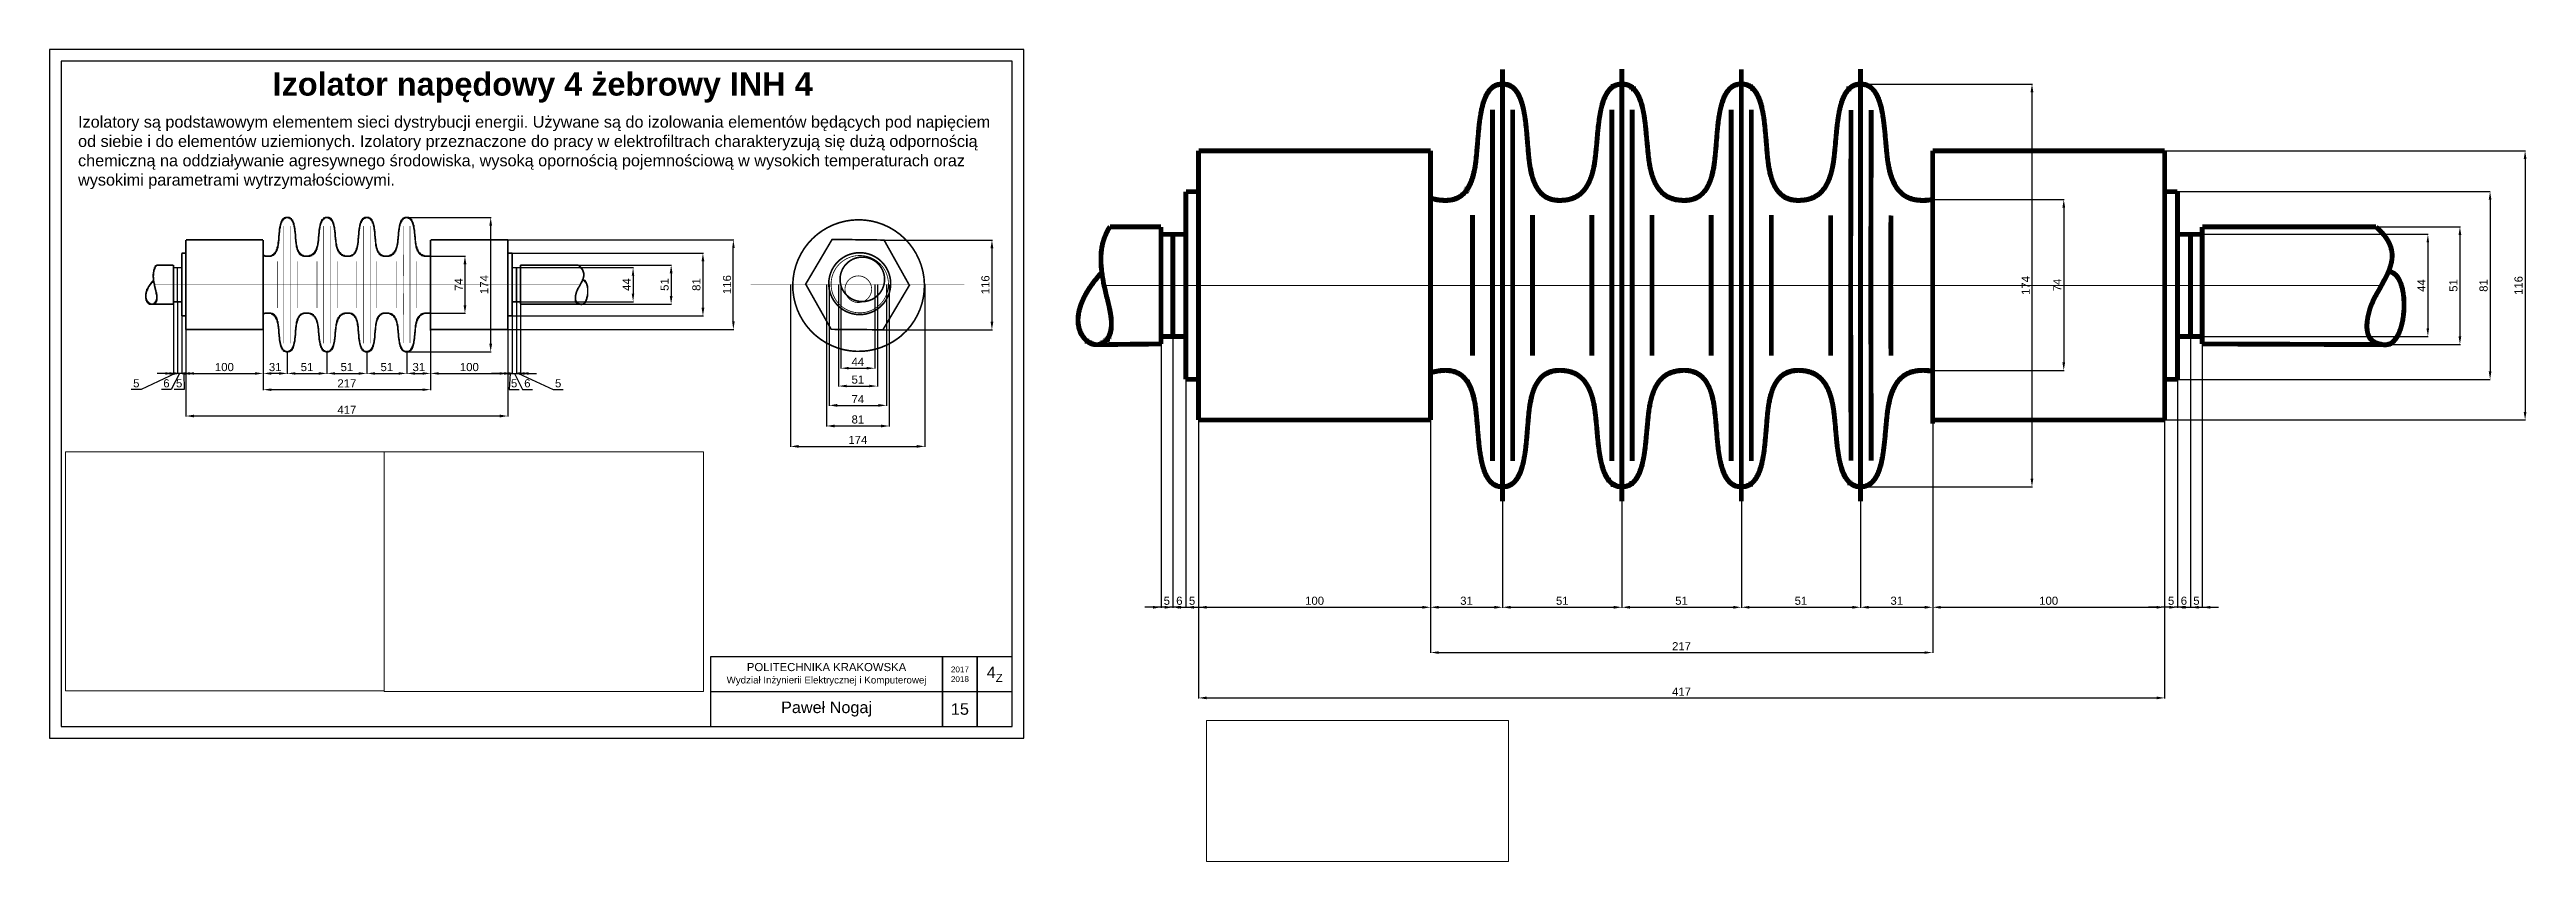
# Model space of a CAD drawing. Header units: inches. Extents: x 0 to 1068, y -53 to 297.
import ezdxf

# ---------------------------------------------------------------- set-up
doc = ezdxf.new("R2010")
doc.units = ezdxf.units.IN
doc.header["$MEASUREMENT"] = 0
doc.linetypes.add('ACAD_ISO03W100', pattern=[30, 12, -18])
doc.linetypes.add('ACAD_ISO10W100', pattern=[18, 12, -3, 0, -3])
for name, color, linetype in [('PODKŁAD', 7, 'Continuous'), ('rendery', 7, 'Continuous'), ('TEKST', 7, 'Continuous'), ('WYMIAROWANIE', 7, 'Continuous'), ('ZAWIESIE 2D', 250, 'Continuous')]:
    doc.layers.add(name, color=color, linetype=linetype)
doc.styles.get("Standard").update_dxf_attribs({"font": 'arial.ttf', "height": 3.5})
doc.dimstyles.get("Standard").update_dxf_attribs({"dimtxt": 3.5, "dimasz": 3.5, "dimexe": 0.18, "dimexo": 0.0625, "dimgap": 1, "dimtad": 1, "dimdec": 0, "dimdsep": 46, "dimtxsty": 'Standard', "dimcen": 0, "dimclrd": 256, "dimclrt": 256, "dimadec": 0, "dimazin": 2, "dimtfac": 1, "dimtdec": 0, "dimtofl": 0, "dimtmove": 0, "dimatfit": 3, "dimfxl": 1, "dimtolj": 1, "dimtzin": 0, "dimarcsym": 0})
picture_1 = doc.add_image_def('image1.jpg', size_in_pixel=(471, 220))
picture_2 = doc.add_image_def('image2.png', size_in_pixel=(800, 600))
picture_3 = doc.add_image_def('image3.png', size_in_pixel=(800, 600))

msp = doc.modelspace()

# ---------------------------------------------------------------- texts
at = {"attachment_point": 5}
for s, width, insert, char_height in [('POLITECHNIKA KRAKOWSKA\\P{\\H0.85714x;Wydział Inżynierii Elektrycznej i Komputerowej}', 100, (335, 27.5), 3.5), ('2017\\P2018', 15, (392.5, 27.5), 2.5), ('\\A1;4{\\H0.7x;\\S^ Z;}', 15, (407.5, 27.5), 5), ('Paweł Nogaj', 100, (335, 12.5), 5), ('15', 15, (392.5, 12.5), 5)]:
    msp.add_mtext_dynamic_manual_height_columns(s, width=width, gutter_width=17.5, heights=[0], dxfattribs=dict(at, insert=insert, char_height=char_height))
at = {"layer": 'TEKST', "lineweight": 18}
for s, width, heights, insert, char_height, attachment_point in [('{\\fArial|b1|i0|c238|p34;Izolator napędowy 4 żebrowy INH 4}', 415.163, [33.3], (212.6, 280.6), 10, 5), ('Izolatory są podstawowym elementem sieci dystrybucji energii. Używane są do izolowania elementów będących pod napięciem od siebie i do elementów uziemionych. Izolatory przeznaczone do pracy w elektrofiltrach charakteryzują się dużą odpornością chemiczną na oddziaływanie agresywnego środowiska, wysoką opornością pojemnościową w wysokich temperaturach oraz wysokimi parametrami wytrzymałościowymi.', 393.217, [0], (12.3, 268.3), 5, 1)]:
    msp.add_mtext_dynamic_manual_height_columns(s, width=width, gutter_width=17.5, heights=heights, dxfattribs=dict(at, insert=insert, char_height=char_height, attachment_point=attachment_point))

# ---------------------------------------------------------------- blocks, each defined once
blk = doc.blocks.new('*D2')
at = {"layer": 'Defpoints', "color": 0, "lineweight": 18, "transparency": 16777216}
for p in [(58.8, 176.2), (92.1, 176.2), (92.1, 157.3)]:
    blk.add_point(p, dxfattribs=at)
at = {"layer": 'WYMIAROWANIE', "color": 0, "lineweight": -2, "transparency": 16777216}
for p, q in [((58.8, 176.2), (58.8, 157.1)), ((92.1, 176.2), (92.1, 157.1))]:
    blk.add_line(p, q, dxfattribs=at)
at = {"layer": 'WYMIAROWANIE', "lineweight": -2, "transparency": 16777216}
blk.add_line((62.3, 157.3), (88.6, 157.3), dxfattribs=at)
at = {"layer": 'WYMIAROWANIE', "lineweight": 18, "transparency": 16777216}
for points in [[(62.3, 157.8), (62.3, 156.7), (58.8, 157.3)], [(88.6, 157.8), (88.6, 156.7), (92.1, 157.3)]]:
    blk.add_solid(points, dxfattribs=at)
at = {"layer": 'WYMIAROWANIE', "lineweight": 18, "transparency": 16777216, "insert": (75.4, 160), "char_height": 3.5, "attachment_point": 5}
blk.add_mtext('\\A1;100', dxfattribs=at)
blk = doc.blocks.new('*D3')
at = {"layer": 'Defpoints', "color": 0, "lineweight": 18, "transparency": 16777216}
for p in [(92.1, 176.2), (164.3, 175.7), (164.3, 150.3)]:
    blk.add_point(p, dxfattribs=at)
at = {"layer": 'WYMIAROWANIE', "color": 0, "lineweight": -2, "transparency": 16777216}
for p, q in [((92.1, 176.2), (92.1, 150.1)), ((164.3, 175.6), (164.3, 150.1))]:
    blk.add_line(p, q, dxfattribs=at)
at = {"layer": 'WYMIAROWANIE', "lineweight": -2, "transparency": 16777216}
blk.add_line((95.6, 150.3), (160.8, 150.3), dxfattribs=at)
at = {"layer": 'WYMIAROWANIE', "lineweight": 18, "transparency": 16777216}
for points in [[(95.6, 150.8), (95.6, 149.7), (92.1, 150.3)], [(160.8, 150.8), (160.8, 149.7), (164.3, 150.3)]]:
    blk.add_solid(points, dxfattribs=at)
at = {"layer": 'WYMIAROWANIE', "lineweight": 18, "transparency": 16777216, "insert": (128.2, 153), "char_height": 3.5, "width": 7.781, "attachment_point": 5}
blk.add_mtext('\\A1;217', dxfattribs=at)
blk = doc.blocks.new('*D4')
at = {"layer": 'Defpoints', "color": 0, "lineweight": 18, "transparency": 16777216}
for p in [(164.3, 175.7), (197.6, 176.2), (197.6, 157.3)]:
    blk.add_point(p, dxfattribs=at)
at = {"layer": 'WYMIAROWANIE', "color": 0, "lineweight": -2, "transparency": 16777216}
for p, q in [((164.3, 175.6), (164.3, 157.1)), ((197.6, 176.2), (197.6, 157.1))]:
    blk.add_line(p, q, dxfattribs=at)
at = {"layer": 'WYMIAROWANIE', "lineweight": -2, "transparency": 16777216}
blk.add_line((167.8, 157.3), (194.1, 157.3), dxfattribs=at)
at = {"layer": 'WYMIAROWANIE', "lineweight": 18, "transparency": 16777216}
for points in [[(167.8, 157.8), (167.8, 156.7), (164.3, 157.3)], [(194.1, 157.8), (194.1, 156.7), (197.6, 157.3)]]:
    blk.add_solid(points, dxfattribs=at)
at = {"layer": 'WYMIAROWANIE', "lineweight": 18, "transparency": 16777216, "insert": (181, 160), "char_height": 3.5, "width": 5.011, "attachment_point": 5}
blk.add_mtext('\\A1;100', dxfattribs=at)
blk = doc.blocks.new('*D5')
at = {"layer": 'Defpoints', "color": 0, "lineweight": 18, "transparency": 16777216}
for p in [(58.8, 176.2), (197.6, 176.2), (58.8, 138.9)]:
    blk.add_point(p, dxfattribs=at)
at = {"layer": 'WYMIAROWANIE', "color": 0, "lineweight": -2, "transparency": 16777216}
for p, q in [((58.8, 176.2), (58.8, 138.7)), ((197.6, 176.2), (197.6, 138.7))]:
    blk.add_line(p, q, dxfattribs=at)
at = {"layer": 'WYMIAROWANIE', "lineweight": -2, "transparency": 16777216}
blk.add_line((194.1, 138.9), (62.3, 138.9), dxfattribs=at)
at = {"layer": 'WYMIAROWANIE', "lineweight": 18, "transparency": 16777216}
for points in [[(62.3, 139.5), (62.3, 138.3), (58.8, 138.9)], [(194.1, 139.5), (194.1, 138.3), (197.6, 138.9)]]:
    blk.add_solid(points, dxfattribs=at)
at = {"layer": 'WYMIAROWANIE', "lineweight": 18, "transparency": 16777216, "insert": (128.2, 141.6), "char_height": 3.5, "attachment_point": 5}
blk.add_mtext('\\A1;417', dxfattribs=at)
blk = doc.blocks.new('*D6')
at = {"layer": 'Defpoints', "color": 0, "lineweight": 18, "transparency": 16777216}
for p in [(495.4, 137.2), (595.4, 137.2), (595.4, 56.4)]:
    blk.add_point(p, dxfattribs=at)
at = {"layer": 'WYMIAROWANIE', "color": 0, "lineweight": -2, "transparency": 16777216}
for p, q in [((495.4, 137.1), (495.4, 56.2)), ((595.4, 137.1), (595.4, 56.2))]:
    blk.add_line(p, q, dxfattribs=at)
at = {"layer": 'WYMIAROWANIE', "lineweight": -2, "transparency": 16777216}
blk.add_line((498.9, 56.4), (591.9, 56.4), dxfattribs=at)
at = {"layer": 'WYMIAROWANIE', "lineweight": 18, "transparency": 16777216}
for points in [[(498.9, 57), (498.9, 55.8), (495.4, 56.4)], [(591.9, 57), (591.9, 55.8), (595.4, 56.4)]]:
    blk.add_solid(points, dxfattribs=at)
at = {"layer": 'WYMIAROWANIE', "lineweight": 18, "transparency": 16777216, "insert": (545.4, 59.2), "char_height": 3.5, "attachment_point": 5}
blk.add_mtext('\\A1;100', dxfattribs=at)
blk = doc.blocks.new('*D7')
at = {"layer": 'Defpoints', "color": 0, "lineweight": 18, "transparency": 16777216}
for p in [(595.4, 137.2), (626.4, 102.1), (626.4, 56.4)]:
    blk.add_point(p, dxfattribs=at)
at = {"layer": 'WYMIAROWANIE', "color": 0, "lineweight": -2, "transparency": 16777216}
for p, q in [((595.4, 137.1), (595.4, 56.2)), ((626.4, 102.1), (626.4, 56.2))]:
    blk.add_line(p, q, dxfattribs=at)
at = {"layer": 'WYMIAROWANIE', "lineweight": -2, "transparency": 16777216}
blk.add_line((598.9, 56.4), (622.9, 56.4), dxfattribs=at)
at = {"layer": 'WYMIAROWANIE', "lineweight": 18, "transparency": 16777216}
for points in [[(598.9, 57), (598.9, 55.8), (595.4, 56.4)], [(622.9, 57), (622.9, 55.8), (626.4, 56.4)]]:
    blk.add_solid(points, dxfattribs=at)
at = {"layer": 'WYMIAROWANIE', "lineweight": 18, "transparency": 16777216, "insert": (610.9, 59.2), "char_height": 3.5, "attachment_point": 5}
blk.add_mtext('\\A1;31', dxfattribs=at)
blk = doc.blocks.new('*D8')
at = {"layer": 'Defpoints', "color": 0, "lineweight": 18, "transparency": 16777216}
for p in [(626.4, 102.1), (677.9, 102.1), (677.9, 56.4)]:
    blk.add_point(p, dxfattribs=at)
at = {"layer": 'WYMIAROWANIE', "color": 0, "lineweight": -2, "transparency": 16777216}
for p, q in [((626.4, 102.1), (626.4, 56.2)), ((677.9, 102.1), (677.9, 56.2))]:
    blk.add_line(p, q, dxfattribs=at)
at = {"layer": 'WYMIAROWANIE', "lineweight": -2, "transparency": 16777216}
blk.add_line((629.9, 56.4), (674.4, 56.4), dxfattribs=at)
at = {"layer": 'WYMIAROWANIE', "lineweight": 18, "transparency": 16777216}
for points in [[(629.9, 57), (629.9, 55.8), (626.4, 56.4)], [(674.4, 57), (674.4, 55.8), (677.9, 56.4)]]:
    blk.add_solid(points, dxfattribs=at)
at = {"layer": 'WYMIAROWANIE', "lineweight": 18, "transparency": 16777216, "insert": (652.2, 59.2), "char_height": 3.5, "attachment_point": 5}
blk.add_mtext('\\A1;51', dxfattribs=at)
blk = doc.blocks.new('*D9')
at = {"layer": 'Defpoints', "color": 0, "lineweight": 18, "transparency": 16777216}
for p in [(677.9, 102.1), (729.4, 102.1), (729.4, 56.4)]:
    blk.add_point(p, dxfattribs=at)
at = {"layer": 'WYMIAROWANIE', "color": 0, "lineweight": -2, "transparency": 16777216}
for p, q in [((677.9, 102.1), (677.9, 56.2)), ((729.4, 102.1), (729.4, 56.2))]:
    blk.add_line(p, q, dxfattribs=at)
at = {"layer": 'WYMIAROWANIE', "lineweight": -2, "transparency": 16777216}
blk.add_line((681.4, 56.4), (725.9, 56.4), dxfattribs=at)
at = {"layer": 'WYMIAROWANIE', "lineweight": 18, "transparency": 16777216}
for points in [[(681.4, 57), (681.4, 55.8), (677.9, 56.4)], [(725.9, 57), (725.9, 55.8), (729.4, 56.4)]]:
    blk.add_solid(points, dxfattribs=at)
at = {"layer": 'WYMIAROWANIE', "lineweight": 18, "transparency": 16777216, "insert": (703.6, 59.2), "char_height": 3.5, "attachment_point": 5}
blk.add_mtext('\\A1;51', dxfattribs=at)
blk = doc.blocks.new('*D10')
at = {"layer": 'Defpoints', "color": 0, "lineweight": 18, "transparency": 16777216}
for p in [(780.8, 108.4), (729.4, 102.1), (780.8, 56.4)]:
    blk.add_point(p, dxfattribs=at)
at = {"layer": 'WYMIAROWANIE', "color": 0, "lineweight": -2, "transparency": 16777216}
for p, q in [((780.8, 108.3), (780.8, 56.2)), ((729.4, 102.1), (729.4, 56.2))]:
    blk.add_line(p, q, dxfattribs=at)
at = {"layer": 'WYMIAROWANIE', "lineweight": -2, "transparency": 16777216}
blk.add_line((732.9, 56.4), (777.3, 56.4), dxfattribs=at)
at = {"layer": 'WYMIAROWANIE', "lineweight": 18, "transparency": 16777216}
for points in [[(732.9, 57), (732.9, 55.8), (729.4, 56.4)], [(777.3, 57), (777.3, 55.8), (780.8, 56.4)]]:
    blk.add_solid(points, dxfattribs=at)
at = {"layer": 'WYMIAROWANIE', "lineweight": 18, "transparency": 16777216, "insert": (755.1, 59.2), "char_height": 3.5, "attachment_point": 5}
blk.add_mtext('\\A1;51', dxfattribs=at)
blk = doc.blocks.new('*D11')
at = {"layer": 'Defpoints', "color": 0, "lineweight": 18, "transparency": 16777216}
for p in [(811.9, 135.6), (780.8, 108.4), (811.9, 56.4)]:
    blk.add_point(p, dxfattribs=at)
at = {"layer": 'WYMIAROWANIE', "color": 0, "lineweight": -2, "transparency": 16777216}
for p, q in [((811.9, 135.5), (811.9, 56.2)), ((780.8, 108.3), (780.8, 56.2))]:
    blk.add_line(p, q, dxfattribs=at)
at = {"layer": 'WYMIAROWANIE', "lineweight": -2, "transparency": 16777216}
blk.add_line((784.3, 56.4), (808.4, 56.4), dxfattribs=at)
at = {"layer": 'WYMIAROWANIE', "lineweight": 18, "transparency": 16777216}
for points in [[(784.3, 57), (784.3, 55.8), (780.8, 56.4)], [(808.4, 57), (808.4, 55.8), (811.9, 56.4)]]:
    blk.add_solid(points, dxfattribs=at)
at = {"layer": 'WYMIAROWANIE', "lineweight": 18, "transparency": 16777216, "insert": (796.4, 59.2), "char_height": 3.5, "attachment_point": 5}
blk.add_mtext('\\A1;31', dxfattribs=at)
blk = doc.blocks.new('*D12')
at = {"layer": 'Defpoints', "color": 0, "lineweight": 18, "transparency": 16777216}
for p in [(811.9, 135.6), (911.9, 137.2), (911.9, 56.4)]:
    blk.add_point(p, dxfattribs=at)
at = {"layer": 'WYMIAROWANIE', "color": 0, "lineweight": -2, "transparency": 16777216}
for p, q in [((811.9, 135.5), (811.9, 56.2)), ((911.9, 137.1), (911.9, 56.2))]:
    blk.add_line(p, q, dxfattribs=at)
at = {"layer": 'WYMIAROWANIE', "lineweight": -2, "transparency": 16777216}
blk.add_line((815.4, 56.4), (908.4, 56.4), dxfattribs=at)
at = {"layer": 'WYMIAROWANIE', "lineweight": 18, "transparency": 16777216}
for points in [[(815.4, 57), (815.4, 55.8), (811.9, 56.4)], [(908.4, 57), (908.4, 55.8), (911.9, 56.4)]]:
    blk.add_solid(points, dxfattribs=at)
at = {"layer": 'WYMIAROWANIE', "lineweight": 18, "transparency": 16777216, "insert": (861.9, 59.2), "char_height": 3.5, "attachment_point": 5}
blk.add_mtext('\\A1;100', dxfattribs=at)
blk = doc.blocks.new('*D13')
at = {"layer": 'Defpoints', "color": 0, "lineweight": 18, "transparency": 16777216}
for p in [(917.4, 154.7), (911.9, 137.2), (917.4, 56.4)]:
    blk.add_point(p, dxfattribs=at)
at = {"layer": 'WYMIAROWANIE', "color": 0, "lineweight": -2, "transparency": 16777216}
for p, q in [((917.4, 154.7), (917.4, 56.2)), ((911.9, 137.1), (911.9, 56.2))]:
    blk.add_line(p, q, dxfattribs=at)
at = {"layer": 'WYMIAROWANIE', "lineweight": -2, "transparency": 16777216}
for p, q in [((908.4, 56.4), (904.9, 56.4)), ((920.9, 56.4), (924.4, 56.4))]:
    blk.add_line(p, q, dxfattribs=at)
at = {"layer": 'WYMIAROWANIE', "lineweight": 18, "transparency": 16777216}
for points in [[(908.4, 57), (908.4, 55.8), (911.9, 56.4)], [(920.9, 57), (920.9, 55.8), (917.4, 56.4)]]:
    blk.add_solid(points, dxfattribs=at)
at = {"layer": 'WYMIAROWANIE', "lineweight": 18, "transparency": 16777216, "insert": (914.7, 59.2), "char_height": 3.5, "attachment_point": 5}
blk.add_mtext('\\A1;5', dxfattribs=at)
blk = doc.blocks.new('*D14')
at = {"layer": 'Defpoints', "color": 0, "lineweight": 18, "transparency": 16777216}
for p in [(923, 173.2), (917.4, 154.7), (923, 56.4)]:
    blk.add_point(p, dxfattribs=at)
at = {"layer": 'WYMIAROWANIE', "color": 0, "lineweight": -2, "transparency": 16777216}
for p, q in [((923, 173.1), (923, 56.2)), ((917.4, 154.7), (917.4, 56.2))]:
    blk.add_line(p, q, dxfattribs=at)
at = {"layer": 'WYMIAROWANIE', "lineweight": -2, "transparency": 16777216}
for p, q in [((913.9, 56.4), (910.4, 56.4)), ((926.5, 56.4), (930, 56.4))]:
    blk.add_line(p, q, dxfattribs=at)
at = {"layer": 'WYMIAROWANIE', "lineweight": 18, "transparency": 16777216}
for points in [[(913.9, 57), (913.9, 55.8), (917.4, 56.4)], [(926.5, 57), (926.5, 55.8), (923, 56.4)]]:
    blk.add_solid(points, dxfattribs=at)
at = {"layer": 'WYMIAROWANIE', "lineweight": 18, "transparency": 16777216, "insert": (920.2, 59.2), "char_height": 3.5, "attachment_point": 5}
blk.add_mtext('\\A1;6', dxfattribs=at)
blk = doc.blocks.new('*D15')
at = {"layer": 'Defpoints', "color": 0, "lineweight": 18, "transparency": 16777216}
for p in [(923, 173.2), (928.1, 173.2), (928.1, 56.4)]:
    blk.add_point(p, dxfattribs=at)
at = {"layer": 'WYMIAROWANIE', "color": 0, "lineweight": -2, "transparency": 16777216}
for p, q in [((923, 173.1), (923, 56.2)), ((928.1, 173.1), (928.1, 56.2))]:
    blk.add_line(p, q, dxfattribs=at)
at = {"layer": 'WYMIAROWANIE', "lineweight": -2, "transparency": 16777216}
for p, q in [((919.5, 56.4), (916, 56.4)), ((931.6, 56.4), (935.1, 56.4))]:
    blk.add_line(p, q, dxfattribs=at)
at = {"layer": 'WYMIAROWANIE', "lineweight": 18, "transparency": 16777216}
for points in [[(919.5, 57), (919.5, 55.8), (923, 56.4)], [(931.6, 57), (931.6, 55.8), (928.1, 56.4)]]:
    blk.add_solid(points, dxfattribs=at)
at = {"layer": 'WYMIAROWANIE', "lineweight": 18, "transparency": 16777216, "insert": (925.6, 59.2), "char_height": 3.5, "attachment_point": 5}
blk.add_mtext('\\A1;5', dxfattribs=at)
blk = doc.blocks.new('*D16')
at = {"layer": 'Defpoints', "color": 0, "lineweight": 18, "transparency": 16777216}
for p in [(489.9, 154.7), (495.4, 137.2), (489.9, 56.4)]:
    blk.add_point(p, dxfattribs=at)
at = {"layer": 'WYMIAROWANIE', "color": 0, "lineweight": -2, "transparency": 16777216}
for p, q in [((489.9, 154.7), (489.9, 56.2)), ((495.4, 137.1), (495.4, 56.2))]:
    blk.add_line(p, q, dxfattribs=at)
at = {"layer": 'WYMIAROWANIE', "lineweight": -2, "transparency": 16777216}
for p, q in [((486.4, 56.4), (482.9, 56.4)), ((498.9, 56.4), (502.4, 56.4))]:
    blk.add_line(p, q, dxfattribs=at)
at = {"layer": 'WYMIAROWANIE', "lineweight": 18, "transparency": 16777216}
for points in [[(486.4, 57), (486.4, 55.8), (489.9, 56.4)], [(498.9, 57), (498.9, 55.8), (495.4, 56.4)]]:
    blk.add_solid(points, dxfattribs=at)
at = {"layer": 'WYMIAROWANIE', "lineweight": 18, "transparency": 16777216, "insert": (492.6, 59.2), "char_height": 3.5, "attachment_point": 5}
blk.add_mtext('\\A1;5', dxfattribs=at)
blk = doc.blocks.new('*D17')
at = {"layer": 'Defpoints', "color": 0, "lineweight": 18, "transparency": 16777216}
for p in [(484.3, 173.2), (489.9, 154.7), (484.3, 56.4)]:
    blk.add_point(p, dxfattribs=at)
at = {"layer": 'WYMIAROWANIE', "color": 0, "lineweight": -2, "transparency": 16777216}
for p, q in [((484.3, 173.1), (484.3, 56.2)), ((489.9, 154.7), (489.9, 56.2))]:
    blk.add_line(p, q, dxfattribs=at)
at = {"layer": 'WYMIAROWANIE', "lineweight": -2, "transparency": 16777216}
for p, q in [((480.8, 56.4), (477.3, 56.4)), ((493.4, 56.4), (496.9, 56.4))]:
    blk.add_line(p, q, dxfattribs=at)
at = {"layer": 'WYMIAROWANIE', "lineweight": 18, "transparency": 16777216}
for points in [[(480.8, 57), (480.8, 55.8), (484.3, 56.4)], [(493.4, 57), (493.4, 55.8), (489.9, 56.4)]]:
    blk.add_solid(points, dxfattribs=at)
at = {"layer": 'WYMIAROWANIE', "lineweight": 18, "transparency": 16777216, "insert": (487.1, 59.2), "char_height": 3.5, "attachment_point": 5}
blk.add_mtext('\\A1;6', dxfattribs=at)
blk = doc.blocks.new('*D18')
at = {"layer": 'Defpoints', "color": 0, "lineweight": 18, "transparency": 16777216}
for p in [(479.2, 173.2), (484.3, 173.2), (479.2, 56.4)]:
    blk.add_point(p, dxfattribs=at)
at = {"layer": 'WYMIAROWANIE', "color": 0, "lineweight": -2, "transparency": 16777216}
for p, q in [((479.2, 173.1), (479.2, 56.2)), ((484.3, 173.1), (484.3, 56.2))]:
    blk.add_line(p, q, dxfattribs=at)
at = {"layer": 'WYMIAROWANIE', "lineweight": -2, "transparency": 16777216}
for p, q in [((475.7, 56.4), (472.2, 56.4)), ((487.8, 56.4), (491.3, 56.4))]:
    blk.add_line(p, q, dxfattribs=at)
at = {"layer": 'WYMIAROWANIE', "lineweight": 18, "transparency": 16777216}
for points in [[(475.7, 57), (475.7, 55.8), (479.2, 56.4)], [(487.8, 57), (487.8, 55.8), (484.3, 56.4)]]:
    blk.add_solid(points, dxfattribs=at)
at = {"layer": 'WYMIAROWANIE', "lineweight": 18, "transparency": 16777216, "insert": (481.7, 59.2), "char_height": 3.5, "attachment_point": 5}
blk.add_mtext('\\A1;5', dxfattribs=at)
blk = doc.blocks.new('*D19')
at = {"layer": 'Defpoints', "color": 0, "lineweight": 18, "transparency": 16777216}
for p in [(595.4, 96.7), (811.9, 95.9), (811.9, 36.9)]:
    blk.add_point(p, dxfattribs=at)
at = {"layer": 'WYMIAROWANIE', "color": 0, "lineweight": -2, "transparency": 16777216}
for p, q in [((595.4, 96.6), (595.4, 36.7)), ((811.9, 95.8), (811.9, 36.7))]:
    blk.add_line(p, q, dxfattribs=at)
at = {"layer": 'WYMIAROWANIE', "lineweight": -2, "transparency": 16777216}
blk.add_line((598.9, 36.9), (808.4, 36.9), dxfattribs=at)
at = {"layer": 'WYMIAROWANIE', "lineweight": 18, "transparency": 16777216}
for points in [[(598.9, 37.4), (598.9, 36.3), (595.4, 36.9)], [(808.4, 37.4), (808.4, 36.3), (811.9, 36.9)]]:
    blk.add_solid(points, dxfattribs=at)
at = {"layer": 'WYMIAROWANIE', "lineweight": 18, "transparency": 16777216, "insert": (703.6, 39.6), "char_height": 3.5, "attachment_point": 5}
blk.add_mtext('\\A1;217', dxfattribs=at)
blk = doc.blocks.new('*D20')
at = {"layer": 'Defpoints', "color": 0, "lineweight": 18, "transparency": 16777216}
for p in [(495.4, 137.2), (911.9, 137.2), (911.9, 17.3)]:
    blk.add_point(p, dxfattribs=at)
at = {"layer": 'WYMIAROWANIE', "color": 0, "lineweight": -2, "transparency": 16777216}
for p, q in [((495.4, 137.1), (495.4, 17.1)), ((911.9, 137.1), (911.9, 17.1))]:
    blk.add_line(p, q, dxfattribs=at)
at = {"layer": 'WYMIAROWANIE', "lineweight": -2, "transparency": 16777216}
blk.add_line((498.9, 17.3), (908.4, 17.3), dxfattribs=at)
at = {"layer": 'WYMIAROWANIE', "lineweight": 18, "transparency": 16777216}
for points in [[(498.9, 17.9), (498.9, 16.7), (495.4, 17.3)], [(908.4, 17.9), (908.4, 16.7), (911.9, 17.3)]]:
    blk.add_solid(points, dxfattribs=at)
at = {"layer": 'WYMIAROWANIE', "lineweight": 18, "transparency": 16777216, "insert": (703.6, 20), "char_height": 3.5, "attachment_point": 5}
blk.add_mtext('\\A1;417', dxfattribs=at)
blk = doc.blocks.new('*D21')
at = {"layer": 'Defpoints', "color": 0, "lineweight": 18, "transparency": 16777216}
for p in [(965.5, 220.5), (966.9, 169.8), (1039.2, 169.8)]:
    blk.add_point(p, dxfattribs=at)
at = {"layer": 'WYMIAROWANIE', "color": 0, "lineweight": -2, "transparency": 16777216}
for p, q in [((965.6, 220.5), (1039.4, 220.5)), ((967, 169.8), (1039.4, 169.8))]:
    blk.add_line(p, q, dxfattribs=at)
at = {"layer": 'WYMIAROWANIE', "lineweight": -2, "transparency": 16777216}
blk.add_line((1039.2, 217), (1039.2, 173.3), dxfattribs=at)
at = {"layer": 'WYMIAROWANIE', "lineweight": 18, "transparency": 16777216}
for points in [[(1038.6, 217), (1039.8, 217), (1039.2, 220.5)], [(1038.6, 173.3), (1039.8, 173.3), (1039.2, 169.8)]]:
    blk.add_solid(points, dxfattribs=at)
at = {"layer": 'WYMIAROWANIE', "lineweight": 18, "transparency": 16777216, "insert": (1036.4, 195.2), "char_height": 3.5, "attachment_point": 5, "rotation": 90}
blk.add_mtext('\\A1;51', dxfattribs=at)
blk = doc.blocks.new('*D22')
at = {"layer": 'Defpoints', "color": 0, "lineweight": 18, "transparency": 16777216}
for p in [(923, 217.3), (923, 173.2), (1025.4, 173.2)]:
    blk.add_point(p, dxfattribs=at)
at = {"layer": 'WYMIAROWANIE', "color": 0, "lineweight": -2, "transparency": 16777216}
for p, q in [((923.1, 217.3), (1025.5, 217.3)), ((923.1, 173.2), (1025.5, 173.2))]:
    blk.add_line(p, q, dxfattribs=at)
at = {"layer": 'WYMIAROWANIE', "lineweight": -2, "transparency": 16777216}
blk.add_line((1025.4, 213.8), (1025.4, 176.7), dxfattribs=at)
at = {"layer": 'WYMIAROWANIE', "lineweight": 18, "transparency": 16777216}
for points in [[(1024.8, 213.8), (1025.9, 213.8), (1025.4, 217.3)], [(1024.8, 176.7), (1025.9, 176.7), (1025.4, 173.2)]]:
    blk.add_solid(points, dxfattribs=at)
at = {"layer": 'WYMIAROWANIE', "lineweight": 18, "transparency": 16777216, "insert": (1022.6, 195.2), "char_height": 3.5, "attachment_point": 5, "rotation": 90}
blk.add_mtext('\\A1;44', dxfattribs=at)
blk = doc.blocks.new('*D23')
at = {"layer": 'Defpoints', "color": 0, "lineweight": 18, "transparency": 16777216}
for p in [(917.4, 235.7), (917.4, 154.7), (1052.2, 154.7)]:
    blk.add_point(p, dxfattribs=at)
at = {"layer": 'WYMIAROWANIE', "color": 0, "lineweight": -2, "transparency": 16777216}
for p, q in [((917.4, 235.7), (1052.3, 235.7)), ((917.4, 154.7), (1052.3, 154.7))]:
    blk.add_line(p, q, dxfattribs=at)
at = {"layer": 'WYMIAROWANIE', "lineweight": -2, "transparency": 16777216}
blk.add_line((1052.2, 232.2), (1052.2, 158.2), dxfattribs=at)
at = {"layer": 'WYMIAROWANIE', "lineweight": 18, "transparency": 16777216}
for points in [[(1051.6, 232.2), (1052.8, 232.2), (1052.2, 235.7)], [(1051.6, 158.2), (1052.8, 158.2), (1052.2, 154.7)]]:
    blk.add_solid(points, dxfattribs=at)
at = {"layer": 'WYMIAROWANIE', "lineweight": 18, "transparency": 16777216, "insert": (1049.4, 195.2), "char_height": 3.5, "attachment_point": 5, "rotation": 90}
blk.add_mtext('\\A1;81', dxfattribs=at)
blk = doc.blocks.new('*D24')
at = {"layer": 'Defpoints', "color": 0, "lineweight": 18, "transparency": 16777216}
for p in [(911.9, 253.3), (911.9, 137.2), (1067.3, 137.2)]:
    blk.add_point(p, dxfattribs=at)
at = {"layer": 'WYMIAROWANIE', "color": 0, "lineweight": -2, "transparency": 16777216}
for p, q in [((912, 253.3), (1067.5, 253.3)), ((912, 137.2), (1067.5, 137.2))]:
    blk.add_line(p, q, dxfattribs=at)
at = {"layer": 'WYMIAROWANIE', "lineweight": -2, "transparency": 16777216}
blk.add_line((1067.3, 249.8), (1067.3, 140.7), dxfattribs=at)
at = {"layer": 'WYMIAROWANIE', "lineweight": 18, "transparency": 16777216}
for points in [[(1066.7, 249.8), (1067.9, 249.8), (1067.3, 253.3)], [(1066.7, 140.7), (1067.9, 140.7), (1067.3, 137.2)]]:
    blk.add_solid(points, dxfattribs=at)
at = {"layer": 'WYMIAROWANIE', "lineweight": 18, "transparency": 16777216, "insert": (1064.5, 195.2), "char_height": 3.5, "attachment_point": 5, "rotation": 90}
blk.add_mtext('\\A1;116', dxfattribs=at)
blk = doc.blocks.new('*D25')
at = {"layer": 'Defpoints', "color": 0, "lineweight": 18, "transparency": 16777216}
for p in [(811.9, 232.3), (812, 158.6), (868.4, 158.6)]:
    blk.add_point(p, dxfattribs=at)
at = {"layer": 'WYMIAROWANIE', "color": 0, "lineweight": -2, "transparency": 16777216}
for p, q in [((812, 232.3), (868.6, 232.3)), ((812, 158.6), (868.6, 158.6))]:
    blk.add_line(p, q, dxfattribs=at)
at = {"layer": 'WYMIAROWANIE', "lineweight": -2, "transparency": 16777216}
blk.add_line((868.4, 228.8), (868.4, 162.1), dxfattribs=at)
at = {"layer": 'WYMIAROWANIE', "lineweight": 18, "transparency": 16777216}
for points in [[(867.8, 228.8), (869, 228.8), (868.4, 232.3)], [(867.8, 162.1), (869, 162.1), (868.4, 158.6)]]:
    blk.add_solid(points, dxfattribs=at)
at = {"layer": 'WYMIAROWANIE', "lineweight": 18, "transparency": 16777216, "insert": (865.6, 195.4), "char_height": 3.5, "attachment_point": 5, "rotation": 90}
blk.add_mtext('\\A1;74', dxfattribs=at)
blk = doc.blocks.new('*D26')
at = {"layer": 'Defpoints', "color": 0, "lineweight": 18, "transparency": 16777216}
for p in [(780.8, 282.1), (780.7, 108.4), (854.7, 108.4)]:
    blk.add_point(p, dxfattribs=at)
at = {"layer": 'WYMIAROWANIE', "color": 0, "lineweight": -2, "transparency": 16777216}
for p, q in [((780.8, 282.1), (854.9, 282.1)), ((780.8, 108.4), (854.9, 108.4))]:
    blk.add_line(p, q, dxfattribs=at)
at = {"layer": 'WYMIAROWANIE', "lineweight": -2, "transparency": 16777216}
blk.add_line((854.7, 278.6), (854.7, 111.9), dxfattribs=at)
at = {"layer": 'WYMIAROWANIE', "lineweight": 18, "transparency": 16777216}
for points in [[(854.1, 278.6), (855.3, 278.6), (854.7, 282.1)], [(854.1, 111.9), (855.3, 111.9), (854.7, 108.4)]]:
    blk.add_solid(points, dxfattribs=at)
at = {"layer": 'WYMIAROWANIE', "lineweight": 18, "transparency": 16777216, "insert": (852, 195.2), "char_height": 3.5, "attachment_point": 5, "rotation": 90}
blk.add_mtext('\\A1;174', dxfattribs=at)
blk = doc.blocks.new('*D27')
at = {"layer": 'Defpoints', "color": 0, "lineweight": 18, "transparency": 16777216}
for p in [(57, 182.1), (58.8, 176.2), (57, 157.3)]:
    blk.add_point(p, dxfattribs=at)
at = {"layer": 'WYMIAROWANIE', "color": 0, "lineweight": -2, "transparency": 16777216}
for p, q in [((57, 182), (57, 157.1)), ((58.8, 176.2), (58.8, 157.1))]:
    blk.add_line(p, q, dxfattribs=at)
at = {"layer": 'WYMIAROWANIE', "lineweight": -2, "transparency": 16777216}
for p, q in [((53.5, 157.3), (50, 157.3)), ((58.1, 150.3), (53.7, 150.3)), ((58.8, 157.3), (57, 157.3)), ((57.9, 157.3), (58.1, 150.3)), ((62.3, 157.3), (65.8, 157.3))]:
    blk.add_line(p, q, dxfattribs=at)
at = {"layer": 'WYMIAROWANIE', "lineweight": 18, "transparency": 16777216}
for points in [[(53.5, 157.8), (53.5, 156.7), (57, 157.3)], [(62.3, 157.8), (62.3, 156.7), (58.8, 157.3)]]:
    blk.add_solid(points, dxfattribs=at)
at = {"layer": 'WYMIAROWANIE', "lineweight": 18, "transparency": 16777216, "insert": (55.9, 153), "char_height": 3.5, "attachment_point": 5}
blk.add_mtext('\\A1;5', dxfattribs=at)
blk = doc.blocks.new('*D28')
at = {"layer": 'Defpoints', "color": 0, "lineweight": 18, "transparency": 16777216}
for p in [(55.1, 188.2), (57, 182.1), (55.1, 157.3)]:
    blk.add_point(p, dxfattribs=at)
at = {"layer": 'WYMIAROWANIE', "color": 0, "lineweight": -2, "transparency": 16777216}
for p, q in [((55.1, 188.2), (55.1, 157.1)), ((57, 182), (57, 157.1))]:
    blk.add_line(p, q, dxfattribs=at)
at = {"layer": 'WYMIAROWANIE', "lineweight": -2, "transparency": 16777216}
for p, q in [((51.6, 157.3), (48.1, 157.3)), ((52.5, 150.3), (48.2, 150.3)), ((56, 157.3), (52.5, 150.3)), ((57, 157.3), (55.1, 157.3)), ((60.5, 157.3), (64, 157.3))]:
    blk.add_line(p, q, dxfattribs=at)
at = {"layer": 'WYMIAROWANIE', "lineweight": 18, "transparency": 16777216}
for points in [[(51.6, 157.8), (51.6, 156.7), (55.1, 157.3)], [(60.5, 157.8), (60.5, 156.7), (57, 157.3)]]:
    blk.add_solid(points, dxfattribs=at)
at = {"layer": 'WYMIAROWANIE', "lineweight": 18, "transparency": 16777216, "insert": (50.4, 153), "char_height": 3.5, "attachment_point": 5}
blk.add_mtext('\\A1;6', dxfattribs=at)
blk = doc.blocks.new('*D29')
at = {"layer": 'Defpoints', "color": 0, "lineweight": 18, "transparency": 16777216}
for p in [(53.4, 188.2), (55.1, 188.2), (53.4, 157.3)]:
    blk.add_point(p, dxfattribs=at)
at = {"layer": 'WYMIAROWANIE', "color": 0, "lineweight": -2, "transparency": 16777216}
for p, q in [((53.4, 188.2), (53.4, 157.1)), ((55.1, 188.2), (55.1, 157.1))]:
    blk.add_line(p, q, dxfattribs=at)
at = {"layer": 'WYMIAROWANIE', "lineweight": -2, "transparency": 16777216}
for p, q in [((39.5, 150.3), (35.2, 150.3)), ((54.2, 157.3), (39.5, 150.3)), ((49.9, 157.3), (46.4, 157.3)), ((55.1, 157.3), (53.4, 157.3)), ((58.6, 157.3), (62.1, 157.3))]:
    blk.add_line(p, q, dxfattribs=at)
at = {"layer": 'WYMIAROWANIE', "lineweight": 18, "transparency": 16777216}
for points in [[(49.9, 157.8), (49.9, 156.7), (53.4, 157.3)], [(58.6, 157.8), (58.6, 156.7), (55.1, 157.3)]]:
    blk.add_solid(points, dxfattribs=at)
at = {"layer": 'WYMIAROWANIE', "lineweight": 18, "transparency": 16777216, "insert": (37.4, 153), "char_height": 3.5, "attachment_point": 5}
blk.add_mtext('\\A1;5', dxfattribs=at)
blk = doc.blocks.new('*D30')
at = {"layer": 'Defpoints', "color": 0, "lineweight": 18, "transparency": 16777216}
for p in [(102.5, 166.6), (119.6, 166.6), (119.6, 157.3)]:
    blk.add_point(p, dxfattribs=at)
at = {"layer": 'WYMIAROWANIE', "color": 0, "lineweight": -2, "transparency": 16777216}
for p, q in [((102.5, 166.6), (102.5, 157.1)), ((119.6, 166.6), (119.6, 157.1))]:
    blk.add_line(p, q, dxfattribs=at)
at = {"layer": 'WYMIAROWANIE', "lineweight": -2, "transparency": 16777216}
blk.add_line((106, 157.3), (116.1, 157.3), dxfattribs=at)
at = {"layer": 'WYMIAROWANIE', "lineweight": 18, "transparency": 16777216}
for points in [[(106, 157.8), (106, 156.7), (102.5, 157.3)], [(116.1, 157.8), (116.1, 156.7), (119.6, 157.3)]]:
    blk.add_solid(points, dxfattribs=at)
at = {"layer": 'WYMIAROWANIE', "lineweight": 18, "transparency": 16777216, "insert": (111, 160), "char_height": 3.5, "attachment_point": 5}
blk.add_mtext('\\A1;51', dxfattribs=at)
blk = doc.blocks.new('*D31')
at = {"layer": 'Defpoints', "color": 0, "lineweight": 18, "transparency": 16777216}
for p in [(92.1, 176.2), (102.5, 166.6), (92.1, 157.3)]:
    blk.add_point(p, dxfattribs=at)
at = {"layer": 'WYMIAROWANIE', "color": 0, "lineweight": -2, "transparency": 16777216}
for p, q in [((92.1, 176.2), (92.1, 157.1)), ((102.5, 166.6), (102.5, 157.1))]:
    blk.add_line(p, q, dxfattribs=at)
at = {"layer": 'WYMIAROWANIE', "lineweight": -2, "transparency": 16777216}
blk.add_line((99, 157.3), (95.6, 157.3), dxfattribs=at)
at = {"layer": 'WYMIAROWANIE', "lineweight": 18, "transparency": 16777216}
for points in [[(95.6, 157.8), (95.6, 156.7), (92.1, 157.3)], [(99, 157.8), (99, 156.7), (102.5, 157.3)]]:
    blk.add_solid(points, dxfattribs=at)
at = {"layer": 'WYMIAROWANIE', "lineweight": 18, "transparency": 16777216, "insert": (97.3, 160), "char_height": 3.5, "attachment_point": 5}
blk.add_mtext('\\A1;31', dxfattribs=at)
blk = doc.blocks.new('*D32')
at = {"layer": 'Defpoints', "color": 0, "lineweight": 18, "transparency": 16777216}
for p in [(119.6, 166.6), (136.8, 166.6), (136.8, 157.3)]:
    blk.add_point(p, dxfattribs=at)
at = {"layer": 'WYMIAROWANIE', "color": 0, "lineweight": -2, "transparency": 16777216}
for p, q in [((119.6, 166.6), (119.6, 157.1)), ((136.8, 166.6), (136.8, 157.1))]:
    blk.add_line(p, q, dxfattribs=at)
at = {"layer": 'WYMIAROWANIE', "lineweight": -2, "transparency": 16777216}
blk.add_line((123.1, 157.3), (133.3, 157.3), dxfattribs=at)
at = {"layer": 'WYMIAROWANIE', "lineweight": 18, "transparency": 16777216}
for points in [[(123.1, 157.8), (123.1, 156.7), (119.6, 157.3)], [(133.3, 157.8), (133.3, 156.7), (136.8, 157.3)]]:
    blk.add_solid(points, dxfattribs=at)
at = {"layer": 'WYMIAROWANIE', "lineweight": 18, "transparency": 16777216, "insert": (128.2, 160), "char_height": 3.5, "attachment_point": 5}
blk.add_mtext('\\A1;51', dxfattribs=at)
blk = doc.blocks.new('*D33')
at = {"layer": 'Defpoints', "color": 0, "lineweight": 18, "transparency": 16777216}
for p in [(136.8, 166.6), (154, 166.7), (154, 157.3)]:
    blk.add_point(p, dxfattribs=at)
at = {"layer": 'WYMIAROWANIE', "color": 0, "lineweight": -2, "transparency": 16777216}
for p, q in [((136.8, 166.6), (136.8, 157.1)), ((154, 166.6), (154, 157.1))]:
    blk.add_line(p, q, dxfattribs=at)
at = {"layer": 'WYMIAROWANIE', "lineweight": -2, "transparency": 16777216}
blk.add_line((140.3, 157.3), (150.5, 157.3), dxfattribs=at)
at = {"layer": 'WYMIAROWANIE', "lineweight": 18, "transparency": 16777216}
for points in [[(140.3, 157.8), (140.3, 156.7), (136.8, 157.3)], [(150.5, 157.8), (150.5, 156.7), (154, 157.3)]]:
    blk.add_solid(points, dxfattribs=at)
at = {"layer": 'WYMIAROWANIE', "lineweight": 18, "transparency": 16777216, "insert": (145.4, 160), "char_height": 3.5, "attachment_point": 5}
blk.add_mtext('\\A1;51', dxfattribs=at)
blk = doc.blocks.new('*D34')
at = {"layer": 'Defpoints', "color": 0, "lineweight": 18, "transparency": 16777216}
for p in [(164.3, 176.2), (154, 166.7), (164.3, 157.3)]:
    blk.add_point(p, dxfattribs=at)
at = {"layer": 'WYMIAROWANIE', "color": 0, "lineweight": -2, "transparency": 16777216}
for p, q in [((164.3, 176.2), (164.3, 157.1)), ((154, 166.6), (154, 157.1))]:
    blk.add_line(p, q, dxfattribs=at)
at = {"layer": 'WYMIAROWANIE', "lineweight": -2, "transparency": 16777216}
blk.add_line((157.5, 157.3), (160.8, 157.3), dxfattribs=at)
at = {"layer": 'WYMIAROWANIE', "lineweight": 18, "transparency": 16777216}
for points in [[(157.5, 157.8), (157.5, 156.7), (154, 157.3)], [(160.8, 157.8), (160.8, 156.7), (164.3, 157.3)]]:
    blk.add_solid(points, dxfattribs=at)
at = {"layer": 'WYMIAROWANIE', "lineweight": 18, "transparency": 16777216, "insert": (159.2, 160), "char_height": 3.5, "attachment_point": 5}
blk.add_mtext('\\A1;31', dxfattribs=at)
blk = doc.blocks.new('*D35')
at = {"layer": 'Defpoints', "color": 0, "lineweight": 18, "transparency": 16777216}
for p in [(199.5, 182.1), (197.6, 176.2), (199.5, 157.3)]:
    blk.add_point(p, dxfattribs=at)
at = {"layer": 'WYMIAROWANIE', "color": 0, "lineweight": -2, "transparency": 16777216}
for p, q in [((199.5, 182), (199.5, 157.1)), ((197.6, 176.2), (197.6, 157.1))]:
    blk.add_line(p, q, dxfattribs=at)
at = {"layer": 'WYMIAROWANIE', "lineweight": -2, "transparency": 16777216}
for p, q in [((194.1, 157.3), (190.6, 157.3)), ((197.6, 157.3), (199.5, 157.3)), ((198.6, 157.3), (198.2, 150.3)), ((198.2, 150.3), (202.5, 150.3)), ((203, 157.3), (206.5, 157.3))]:
    blk.add_line(p, q, dxfattribs=at)
at = {"layer": 'WYMIAROWANIE', "lineweight": 18, "transparency": 16777216}
for points in [[(194.1, 157.8), (194.1, 156.7), (197.6, 157.3)], [(203, 157.8), (203, 156.7), (199.5, 157.3)]]:
    blk.add_solid(points, dxfattribs=at)
at = {"layer": 'WYMIAROWANIE', "lineweight": 18, "transparency": 16777216, "insert": (200.3, 153), "char_height": 3.5, "attachment_point": 5}
blk.add_mtext('\\A1;5', dxfattribs=at)
blk = doc.blocks.new('*D36')
at = {"layer": 'Defpoints', "color": 0, "lineweight": 18, "transparency": 16777216}
for p in [(199.5, 182.1), (201.3, 188.2), (201.3, 157.3)]:
    blk.add_point(p, dxfattribs=at)
at = {"layer": 'WYMIAROWANIE', "color": 0, "lineweight": -2, "transparency": 16777216}
for p, q in [((199.5, 182), (199.5, 157.1)), ((201.3, 188.2), (201.3, 157.1))]:
    blk.add_line(p, q, dxfattribs=at)
at = {"layer": 'WYMIAROWANIE', "lineweight": -2, "transparency": 16777216}
for p, q in [((196, 157.3), (192.5, 157.3)), ((199.5, 157.3), (201.3, 157.3)), ((200.4, 157.3), (203.9, 150.3)), ((203.9, 150.3), (208.2, 150.3)), ((204.8, 157.3), (208.3, 157.3))]:
    blk.add_line(p, q, dxfattribs=at)
at = {"layer": 'WYMIAROWANIE', "lineweight": 18, "transparency": 16777216}
for points in [[(196, 157.8), (196, 156.7), (199.5, 157.3)], [(204.8, 157.8), (204.8, 156.7), (201.3, 157.3)]]:
    blk.add_solid(points, dxfattribs=at)
at = {"layer": 'WYMIAROWANIE', "lineweight": 18, "transparency": 16777216, "insert": (206, 153), "char_height": 3.5, "attachment_point": 5}
blk.add_mtext('\\A1;6', dxfattribs=at)
blk = doc.blocks.new('*D37')
at = {"layer": 'Defpoints', "color": 0, "lineweight": 18, "transparency": 16777216}
for p in [(201.3, 188.2), (203, 187.2), (203, 157.3)]:
    blk.add_point(p, dxfattribs=at)
at = {"layer": 'WYMIAROWANIE', "color": 0, "lineweight": -2, "transparency": 16777216}
for p, q in [((201.3, 188.2), (201.3, 157.1)), ((203, 187.1), (203, 157.1))]:
    blk.add_line(p, q, dxfattribs=at)
at = {"layer": 'WYMIAROWANIE', "lineweight": -2, "transparency": 16777216}
for p, q in [((197.8, 157.3), (194.3, 157.3)), ((201.3, 157.3), (203, 157.3)), ((202.2, 157.3), (217.1, 150.3)), ((206.5, 157.3), (210, 157.3)), ((217.1, 150.3), (221.4, 150.3))]:
    blk.add_line(p, q, dxfattribs=at)
at = {"layer": 'WYMIAROWANIE', "lineweight": 18, "transparency": 16777216}
for points in [[(197.8, 157.8), (197.8, 156.7), (201.3, 157.3)], [(206.5, 157.8), (206.5, 156.7), (203, 157.3)]]:
    blk.add_solid(points, dxfattribs=at)
at = {"layer": 'WYMIAROWANIE', "lineweight": 18, "transparency": 16777216, "insert": (219.3, 153), "char_height": 3.5, "attachment_point": 5}
blk.add_mtext('\\A1;5', dxfattribs=at)
blk = doc.blocks.new('*D38')
at = {"layer": 'Defpoints', "color": 0, "lineweight": 18, "transparency": 16777216}
for p in [(197.6, 214.9), (294.8, 214.9), (197.6, 176.2)]:
    blk.add_point(p, dxfattribs=at)
at = {"layer": 'WYMIAROWANIE', "color": 0, "lineweight": -2, "transparency": 16777216}
for p, q in [((197.7, 214.9), (295, 214.9)), ((197.7, 176.2), (295, 176.2))]:
    blk.add_line(p, q, dxfattribs=at)
at = {"layer": 'WYMIAROWANIE', "lineweight": -2, "transparency": 16777216}
blk.add_line((294.8, 179.7), (294.8, 211.4), dxfattribs=at)
at = {"layer": 'WYMIAROWANIE', "lineweight": 18, "transparency": 16777216}
for points in [[(294.3, 211.4), (295.4, 211.4), (294.8, 214.9)], [(294.3, 179.7), (295.4, 179.7), (294.8, 176.2)]]:
    blk.add_solid(points, dxfattribs=at)
at = {"layer": 'WYMIAROWANIE', "lineweight": 18, "transparency": 16777216, "insert": (292.1, 195.6), "char_height": 3.5, "attachment_point": 5, "rotation": 90}
blk.add_mtext('\\A1;116', dxfattribs=at)
blk = doc.blocks.new('*D39')
at = {"layer": 'Defpoints', "color": 0, "lineweight": 18, "transparency": 16777216}
for p in [(199.5, 209.1), (199.5, 182.1), (281.7, 182.1)]:
    blk.add_point(p, dxfattribs=at)
at = {"layer": 'WYMIAROWANIE', "color": 0, "lineweight": -2, "transparency": 16777216}
for p, q in [((199.5, 209.1), (281.9, 209.1)), ((199.5, 182.1), (281.9, 182.1))]:
    blk.add_line(p, q, dxfattribs=at)
at = {"layer": 'WYMIAROWANIE', "lineweight": -2, "transparency": 16777216}
blk.add_line((281.7, 205.6), (281.7, 185.6), dxfattribs=at)
at = {"layer": 'WYMIAROWANIE', "lineweight": 18, "transparency": 16777216}
for points in [[(281.1, 205.6), (282.3, 205.6), (281.7, 209.1)], [(281.1, 185.6), (282.3, 185.6), (281.7, 182.1)]]:
    blk.add_solid(points, dxfattribs=at)
at = {"layer": 'WYMIAROWANIE', "lineweight": 18, "transparency": 16777216, "insert": (278.9, 195.6), "char_height": 3.5, "attachment_point": 5, "rotation": 90}
blk.add_mtext('\\A1;81', dxfattribs=at)
blk = doc.blocks.new('*D40')
at = {"layer": 'Defpoints', "color": 0, "lineweight": 18, "transparency": 16777216}
for p in [(203, 202.9), (203, 188.2), (251.6, 188.2)]:
    blk.add_point(p, dxfattribs=at)
at = {"layer": 'WYMIAROWANIE', "color": 0, "lineweight": -2, "transparency": 16777216}
for p, q in [((203.1, 202.9), (251.7, 202.9)), ((203.1, 188.2), (251.7, 188.2))]:
    blk.add_line(p, q, dxfattribs=at)
at = {"layer": 'WYMIAROWANIE', "lineweight": -2, "transparency": 16777216}
blk.add_line((251.6, 199.4), (251.6, 191.7), dxfattribs=at)
at = {"layer": 'WYMIAROWANIE', "lineweight": 18, "transparency": 16777216}
for points in [[(251, 199.4), (252.1, 199.4), (251.6, 202.9)], [(251, 191.7), (252.1, 191.7), (251.6, 188.2)]]:
    blk.add_solid(points, dxfattribs=at)
at = {"layer": 'WYMIAROWANIE', "lineweight": 18, "transparency": 16777216, "insert": (248.8, 195.6), "char_height": 3.5, "attachment_point": 5, "rotation": 90}
blk.add_mtext('\\A1;44', dxfattribs=at)
blk = doc.blocks.new('*D41')
at = {"layer": 'Defpoints', "color": 0, "lineweight": 18, "transparency": 16777216}
for p in [(203, 204), (203, 187.2), (268, 187.2)]:
    blk.add_point(p, dxfattribs=at)
at = {"layer": 'WYMIAROWANIE', "color": 0, "lineweight": -2, "transparency": 16777216}
for p, q in [((203.1, 204), (268.1, 204)), ((203.1, 187.2), (268.1, 187.2))]:
    blk.add_line(p, q, dxfattribs=at)
at = {"layer": 'WYMIAROWANIE', "lineweight": -2, "transparency": 16777216}
blk.add_line((268, 200.5), (268, 190.7), dxfattribs=at)
at = {"layer": 'WYMIAROWANIE', "lineweight": 18, "transparency": 16777216}
for points in [[(267.4, 200.5), (268.6, 200.5), (268, 204)], [(267.4, 190.7), (268.6, 190.7), (268, 187.2)]]:
    blk.add_solid(points, dxfattribs=at)
at = {"layer": 'WYMIAROWANIE', "lineweight": 18, "transparency": 16777216, "insert": (265.2, 195.6), "char_height": 3.5, "attachment_point": 5, "rotation": 90}
blk.add_mtext('\\A1;51', dxfattribs=at)
blk = doc.blocks.new('*D42')
at = {"layer": 'Defpoints', "color": 0, "lineweight": 18, "transparency": 16777216}
for p in [(154, 224.5), (190.2, 224.5), (154, 166.6)]:
    blk.add_point(p, dxfattribs=at)
at = {"layer": 'WYMIAROWANIE', "color": 0, "lineweight": -2, "transparency": 16777216}
for p, q in [((154.1, 224.5), (190.4, 224.5)), ((154, 166.6), (190.4, 166.6))]:
    blk.add_line(p, q, dxfattribs=at)
at = {"layer": 'WYMIAROWANIE', "lineweight": -2, "transparency": 16777216}
blk.add_line((190.2, 170.1), (190.2, 221), dxfattribs=at)
at = {"layer": 'WYMIAROWANIE', "lineweight": 18, "transparency": 16777216}
for points in [[(189.6, 221), (190.8, 221), (190.2, 224.5)], [(189.6, 170.1), (190.8, 170.1), (190.2, 166.6)]]:
    blk.add_solid(points, dxfattribs=at)
at = {"layer": 'WYMIAROWANIE', "lineweight": 18, "transparency": 16777216, "insert": (187.4, 195.6), "char_height": 3.5, "attachment_point": 5, "rotation": 90}
blk.add_mtext('\\A1;174', dxfattribs=at)
blk = doc.blocks.new('*D43')
at = {"layer": 'Defpoints', "color": 0, "lineweight": 18, "transparency": 16777216}
for p in [(164.3, 207.9), (164.3, 183.2), (179.1, 183.2)]:
    blk.add_point(p, dxfattribs=at)
at = {"layer": 'WYMIAROWANIE', "color": 0, "lineweight": -2, "transparency": 16777216}
for p, q in [((164.3, 207.9), (179.3, 207.9)), ((164.4, 183.2), (179.3, 183.2))]:
    blk.add_line(p, q, dxfattribs=at)
at = {"layer": 'WYMIAROWANIE', "lineweight": -2, "transparency": 16777216}
blk.add_line((179.1, 204.4), (179.1, 186.7), dxfattribs=at)
at = {"layer": 'WYMIAROWANIE', "lineweight": 18, "transparency": 16777216}
for points in [[(178.5, 204.4), (179.7, 204.4), (179.1, 207.9)], [(178.5, 186.7), (179.7, 186.7), (179.1, 183.2)]]:
    blk.add_solid(points, dxfattribs=at)
at = {"layer": 'WYMIAROWANIE', "lineweight": 18, "transparency": 16777216, "insert": (176.4, 195.6), "char_height": 3.5, "attachment_point": 5, "rotation": 90}
blk.add_mtext('\\A1;74', dxfattribs=at)
blk = doc.blocks.new('*D44')
at = {"layer": 'Defpoints', "color": 0, "lineweight": 18, "transparency": 16777216}
for p in [(319.5, 195.6), (377.4, 195.6), (377.4, 125.8)]:
    blk.add_point(p, dxfattribs=at)
at = {"layer": 'WYMIAROWANIE', "color": 0, "lineweight": -2}
for p, q in [((319.5, 195.5), (319.5, 125.6)), ((377.4, 195.5), (377.4, 125.6))]:
    blk.add_line(p, q, dxfattribs=at)
at = {"layer": 'WYMIAROWANIE', "lineweight": -2}
blk.add_line((323, 125.8), (373.9, 125.8), dxfattribs=at)
at = {"layer": 'WYMIAROWANIE', "lineweight": 18}
for points in [[(323, 126.4), (323, 125.2), (319.5, 125.8)], [(373.9, 126.4), (373.9, 125.2), (377.4, 125.8)]]:
    blk.add_solid(points, dxfattribs=at)
at = {"layer": 'WYMIAROWANIE', "lineweight": 18, "insert": (348.5, 128.6), "char_height": 3.5, "attachment_point": 5}
blk.add_mtext('\\A1;174', dxfattribs=at)
blk = doc.blocks.new('*D45')
at = {"layer": 'Defpoints', "color": 0, "lineweight": 18, "transparency": 16777216}
for p in [(359.8, 214.8), (359.3, 176.1), (406.3, 176.1)]:
    blk.add_point(p, dxfattribs=at)
at = {"layer": 'WYMIAROWANIE', "color": 0, "lineweight": -2}
for p, q in [((359.8, 214.8), (406.5, 214.8)), ((359.4, 176.1), (406.5, 176.1))]:
    blk.add_line(p, q, dxfattribs=at)
at = {"layer": 'WYMIAROWANIE', "lineweight": -2}
blk.add_line((406.3, 211.3), (406.3, 179.6), dxfattribs=at)
at = {"layer": 'WYMIAROWANIE', "lineweight": 18}
for points in [[(405.7, 211.3), (406.9, 211.3), (406.3, 214.8)], [(405.7, 179.6), (406.9, 179.6), (406.3, 176.1)]]:
    blk.add_solid(points, dxfattribs=at)
at = {"layer": 'WYMIAROWANIE', "lineweight": 18, "insert": (403.5, 195.5), "char_height": 3.5, "attachment_point": 5, "rotation": 90}
blk.add_mtext('\\A1;116', dxfattribs=at)
blk = doc.blocks.new('*D46')
at = {"layer": 'Defpoints', "color": 0, "lineweight": 18, "transparency": 16777216}
for p in [(335, 195.6), (362, 195.6), (362, 134.6)]:
    blk.add_point(p, dxfattribs=at)
at = {"layer": 'WYMIAROWANIE', "color": 0, "lineweight": -2}
for p, q in [((335, 195.5), (335, 134.4)), ((362, 195.5), (362, 134.4))]:
    blk.add_line(p, q, dxfattribs=at)
at = {"layer": 'WYMIAROWANIE', "lineweight": -2}
blk.add_line((338.5, 134.6), (358.5, 134.6), dxfattribs=at)
at = {"layer": 'WYMIAROWANIE', "lineweight": 18}
for points in [[(338.5, 135.2), (338.5, 134), (335, 134.6)], [(358.5, 135.2), (358.5, 134), (362, 134.6)]]:
    blk.add_solid(points, dxfattribs=at)
at = {"layer": 'WYMIAROWANIE', "lineweight": 18, "insert": (348.5, 137.4), "char_height": 3.5, "attachment_point": 5}
blk.add_mtext('\\A1;81', dxfattribs=at)
blk = doc.blocks.new('*D47')
at = {"layer": 'Defpoints', "color": 0, "lineweight": 18, "transparency": 16777216}
for p in [(336.1, 195.6), (360.8, 195.6), (360.8, 143.5)]:
    blk.add_point(p, dxfattribs=at)
at = {"layer": 'WYMIAROWANIE', "color": 0, "lineweight": -2}
for p, q in [((336.1, 195.5), (336.1, 143.3)), ((360.8, 195.5), (360.8, 143.3))]:
    blk.add_line(p, q, dxfattribs=at)
at = {"layer": 'WYMIAROWANIE', "lineweight": -2}
blk.add_line((339.6, 143.5), (357.3, 143.5), dxfattribs=at)
at = {"layer": 'WYMIAROWANIE', "lineweight": 18}
for points in [[(339.6, 144.1), (339.6, 142.9), (336.1, 143.5)], [(357.3, 144.1), (357.3, 142.9), (360.8, 143.5)]]:
    blk.add_solid(points, dxfattribs=at)
at = {"layer": 'WYMIAROWANIE', "lineweight": 18, "insert": (348.5, 146.2), "char_height": 3.5, "attachment_point": 5}
blk.add_mtext('\\A1;74', dxfattribs=at)
blk = doc.blocks.new('*D48')
at = {"layer": 'Defpoints', "color": 0, "lineweight": 18, "transparency": 16777216}
for p in [(340.1, 195.6), (356.9, 195.6), (356.9, 151.8)]:
    blk.add_point(p, dxfattribs=at)
at = {"layer": 'WYMIAROWANIE', "color": 0, "lineweight": -2}
for p, q in [((340.1, 195.5), (340.1, 151.7)), ((356.9, 195.5), (356.9, 151.7))]:
    blk.add_line(p, q, dxfattribs=at)
at = {"layer": 'WYMIAROWANIE', "lineweight": -2}
blk.add_line((343.6, 151.8), (353.4, 151.8), dxfattribs=at)
at = {"layer": 'WYMIAROWANIE', "lineweight": 18}
for points in [[(343.6, 152.4), (343.6, 151.3), (340.1, 151.8)], [(353.4, 152.4), (353.4, 151.3), (356.9, 151.8)]]:
    blk.add_solid(points, dxfattribs=at)
at = {"layer": 'WYMIAROWANIE', "lineweight": 18, "insert": (348.5, 154.6), "char_height": 3.5, "attachment_point": 5}
blk.add_mtext('\\A1;51', dxfattribs=at)
blk = doc.blocks.new('*D49')
at = {"layer": 'Defpoints', "color": 0, "lineweight": 18, "transparency": 16777216}
for p in [(341.1, 195.6), (355.8, 195.6), (355.8, 159.5)]:
    blk.add_point(p, dxfattribs=at)
at = {"layer": 'WYMIAROWANIE', "color": 0, "lineweight": -2}
for p, q in [((341.1, 195.5), (341.1, 159.4)), ((355.8, 195.5), (355.8, 159.4))]:
    blk.add_line(p, q, dxfattribs=at)
at = {"layer": 'WYMIAROWANIE', "lineweight": -2}
blk.add_line((344.6, 159.5), (352.3, 159.5), dxfattribs=at)
at = {"layer": 'WYMIAROWANIE', "lineweight": 18}
for points in [[(344.6, 160.1), (344.6, 159), (341.1, 159.5)], [(352.3, 160.1), (352.3, 159), (355.8, 159.5)]]:
    blk.add_solid(points, dxfattribs=at)
at = {"layer": 'WYMIAROWANIE', "lineweight": 18, "insert": (348.5, 162.3), "char_height": 3.5, "attachment_point": 5}
blk.add_mtext('\\A1;44', dxfattribs=at)

# ---------------------------------------------------------------- dimensions: what is measured, and where the dimension line sits
at = {"layer": 'WYMIAROWANIE', "color": 1, "lineweight": 18}
for base, p1, p2, picture, middle in [((854.7, 108.4), (780.8, 282.1), (780.7, 108.4), '*D26', (852, 195.2)), ((1067.3, 137.2), (911.9, 253.3), (911.9, 137.2), '*D24', (1064.5, 195.2)), ((1052.2, 154.7), (917.4, 235.7), (917.4, 154.7), '*D23', (1049.4, 195.2)), ((868.4, 158.6), (811.9, 232.3), (812, 158.6), '*D25', (865.6, 195.4)), ((1025.4, 173.2), (923, 217.3), (923, 173.2), '*D22', (1022.6, 195.2)), ((1039.2, 169.8), (965.5, 220.5), (966.9, 169.8), '*D21', (1036.4, 195.2))]:
    dim = msp.add_linear_dim(base=base, p1=p1, p2=p2, angle=90, dimstyle='Standard', dxfattribs=at)
    dim.commit()
    dim.dimension.update_dxf_attribs({"geometry": picture, "text_midpoint": middle})
at = {"layer": 'WYMIAROWANIE', "color": 5, "lineweight": 18}
dim = msp.add_linear_dim(base=(190.2, 224.5), p1=(154, 166.6), p2=(154, 224.5), angle=90, text='174', dimstyle='Standard', dxfattribs=at)
dim.commit()
dim.dimension.update_dxf_attribs({"geometry": '*D42', "text_midpoint": (190.2, 195.6), "dimtype": 160})
for base, p1, p2, text, picture, middle in [((294.8, 214.9), (197.6, 176.2), (197.6, 214.9), '116', '*D38', (292.1, 195.6)), ((406.3, 176.1), (359.8, 214.8), (359.3, 176.1), '116', '*D45', (403.5, 195.5)), ((179.1, 183.2), (164.3, 207.9), (164.3, 183.2), '74', '*D43', (176.4, 195.6)), ((281.7, 182.1), (199.5, 209.1), (199.5, 182.1), '81', '*D39', (278.9, 195.6)), ((268, 187.2), (203, 204), (203, 187.2), '51', '*D41', (265.2, 195.6)), ((251.6, 188.2), (203, 202.9), (203, 188.2), '44', '*D40', (248.8, 195.6))]:
    dim = msp.add_linear_dim(base=base, p1=p1, p2=p2, angle=90, text=text, dimstyle='Standard', dxfattribs=at)
    dim.commit()
    dim.dimension.update_dxf_attribs({"geometry": picture, "text_midpoint": middle})
for base, p1, p2, text, picture, middle in [((377.4, 125.8), (319.5, 195.6), (377.4, 195.6), '174', '*D44', (348.5, 128.6)), ((362, 134.6), (335, 195.6), (362, 195.6), '81', '*D46', (348.5, 137.4)), ((360.8, 143.5), (336.1, 195.6), (360.8, 195.6), '74', '*D47', (348.5, 146.2)), ((356.9, 151.8), (340.1, 195.6), (356.9, 195.6), '51', '*D48', (348.5, 154.6)), ((355.8, 159.5), (341.1, 195.6), (355.8, 195.6), '44', '*D49', (348.5, 162.3)), ((92.1, 157.3), (58.8, 176.2), (92.1, 176.2), '100', '*D2', (75.4, 160)), ((92.1, 157.3), (102.5, 166.6), (92.1, 176.2), '31', '*D31', (97.3, 160)), ((119.6, 157.3), (102.5, 166.6), (119.6, 166.6), '51', '*D30', (111, 160)), ((136.8, 157.3), (119.6, 166.6), (136.8, 166.6), '51', '*D32', (128.2, 160))]:
    dim = msp.add_linear_dim(base=base, p1=p1, p2=p2, text=text, dimstyle='Standard', dxfattribs=at)
    dim.commit()
    dim.dimension.update_dxf_attribs({"geometry": picture, "text_midpoint": middle})
for base, p1, p2, text, picture, middle in [((53.4, 157.3), (55.1, 188.2), (53.4, 188.2), '5', '*D29', (38.5, 150.3)), ((55.1, 157.3), (57, 182.1), (55.1, 188.2), '6', '*D28', (51.5, 150.3)), ((57, 157.3), (58.8, 176.2), (57, 182.1), '5', '*D27', (57.1, 150.3)), ((199.5, 157.3), (197.6, 176.2), (199.5, 182.1), '5', '*D35', (199.2, 150.3)), ((201.3, 157.3), (199.5, 182.1), (201.3, 188.2), '6', '*D36', (204.9, 150.3)), ((203, 157.3), (201.3, 188.2), (203, 187.2), '5', '*D37', (218.1, 150.3))]:
    dim = msp.add_linear_dim(base=base, p1=p1, p2=p2, text=text, dimstyle='Standard', override={"dimtmove": 1}, dxfattribs=at)
    dim.commit()
    dim.dimension.update_dxf_attribs({"geometry": picture, "text_midpoint": middle, "dimtype": 160})
for base, p1, p2, text, picture, middle in [((58.8, 138.9), (197.6, 176.2), (58.8, 176.2), '417', '*D5', (128.2, 141.6)), ((164.3, 150.3), (92.1, 176.2), (164.3, 175.7), '217', '*D3', (128.2, 153)), ((164.3, 157.3), (154, 166.7), (164.3, 176.2), '31', '*D34', (159.2, 160)), ((197.6, 157.3), (164.3, 175.7), (197.6, 176.2), '100', '*D4', (181, 160)), ((154, 157.3), (136.8, 166.6), (154, 166.7), '51', '*D33', (145.4, 160))]:
    dim = msp.add_linear_dim(base=base, p1=p1, p2=p2, text=text, dimstyle='Standard', override={"dimtmove": 1}, dxfattribs=at)
    dim.commit()
    dim.dimension.update_dxf_attribs({"geometry": picture, "text_midpoint": middle})
at = {"layer": 'WYMIAROWANIE', "color": 1, "lineweight": 18}
for base, p1, p2, picture, middle in [((479.2, 56.4), (484.3, 173.2), (479.2, 173.2), '*D18', (481.7, 59.2)), ((484.3, 56.4), (489.9, 154.7), (484.3, 173.2), '*D17', (487.1, 59.2)), ((923, 56.4), (917.4, 154.7), (923, 173.2), '*D14', (920.2, 59.2)), ((928.1, 56.4), (923, 173.2), (928.1, 173.2), '*D15', (925.6, 59.2)), ((489.9198, 56.3867), (495.3572, 137.1853), (489.9198, 154.7499), '*D16', (492.6385, 59.1665)), ((917.3696, 56.3867), (911.9323, 137.1853), (917.3696, 154.7499), '*D13', (914.6509, 59.1665)), ((626.4, 56.4), (595.4, 137.2), (626.4, 102.1), '*D7', (610.9, 59.2)), ((811.9, 56.4), (780.8, 108.4), (811.9, 135.6), '*D11', (796.4, 59.2)), ((911.9, 56.4), (811.9, 135.6), (911.9, 137.2), '*D12', (861.9, 59.2)), ((780.8, 56.4), (729.4, 102.1), (780.8, 108.4), '*D10', (755.1, 59.2)), ((677.9128, 56.3867), (626.4489, 102.13), (677.9128, 102.13), '*D8', (652.1808, 59.1737)), ((729.3767, 56.3867), (677.9128, 102.13), (729.3767, 102.13), '*D9', (703.6447, 59.1737))]:
    dim = msp.add_linear_dim(base=base, p1=p1, p2=p2, dimstyle='Standard', override={"dimtmove": 1}, dxfattribs=at)
    dim.commit()
    dim.dimension.update_dxf_attribs({"geometry": picture, "text_midpoint": middle})
for base, p1, p2, picture, middle in [((595.4, 56.4), (495.4, 137.2), (595.4, 137.2), '*D6', (545.4, 59.2)), ((911.9323, 17.2853), (495.3572, 137.1853), (911.9323, 137.1853), '*D20', (703.6447, 20.0424)), ((811.9323, 36.864), (595.3572, 96.6647), (811.9323, 95.8769), '*D19', (703.6447, 39.6211))]:
    dim = msp.add_linear_dim(base=base, p1=p1, p2=p2, dimstyle='Standard', dxfattribs=at)
    dim.commit()
    dim.dimension.update_dxf_attribs({"geometry": picture, "text_midpoint": middle})

# ---------------------------------------------------------------- linework, layer by layer
msp.add_line((285, 20), (415, 20))
for points in [[(0, 0), (420, 0), (420, 297), (0, 297)], [(0, 0), (420, 0), (420, 297), (0, 297)], [(5, 5), (415, 5), (415, 292), (5, 292)], [(415, 35), (285, 35), (285, 5), (415, 5)], [(385, 5), (385, 5), (385, 35), (385, 35)], [(400, 5), (400, 5), (400, 35), (400, 35)]]:
    msp.add_lwpolyline(points, close=True)
at = {"layer": 'ZAWIESIE 2D', "lineweight": 18}
for points, const_width in [([(626.4, 288.4), (626.4, 102.1)], 2.1), ([(677.9, 288.6), (677.9, 102.1)], 2.1), ([(729.4, 288.4), (729.4, 102.1)], 2.1), ([(780.8, 288.6), (780.8, 102.1)], 2.1), ([(626.4, 282.1), (626.2, 282.1), (626, 282.1), (625.9, 282.1), (625.7, 282.1), (625.6, 282.1), (625.5, 282.1), (625.3, 282), (625.2, 282), (625, 282), (624.9, 282), (624.8, 281.9), (624.6, 281.9), (624.5, 281.9), (624.4, 281.8), (624.2, 281.8), (624.1, 281.8), (624, 281.7), (623.8, 281.7), (623.7, 281.6), (623.6, 281.6), (623.5, 281.5), (623.3, 281.5), (623.2, 281.4), (623.1, 281.3), (623, 281.3), (622.9, 281.2), (622.8, 281.1), (622.6, 281.1), (622.5, 281), (622.4, 280.9), (622.3, 280.8), (622.2, 280.8), (622.1, 280.7), (622, 280.6), (621.9, 280.5), (621.8, 280.4), (621.7, 280.3), (621.6, 280.2), (621.5, 280.1), (621.4, 280), (621.3, 279.9), (621.2, 279.8), (621.1, 279.7), (621, 279.6), (620.9, 279.5), (620.8, 279.4), (620.7, 279.3), (620.6, 279.2), (620.6, 279.1), (620.5, 279), (620.4, 278.8), (620.3, 278.7), (620.2, 278.6), (620.1, 278.5), (620.1, 278.3), (620, 278.2), (619.9, 278.1), (619.8, 278), (619.7, 277.8), (619.7, 277.7), (619.6, 277.6), (619.5, 277.4), (619.4, 277.3), (619.4, 277.1), (619.3, 277), (619.2, 276.8), (619.2, 276.7), (619.1, 276.5), (619, 276.4), (619, 276.2), (618.9, 276.1), (618.8, 275.9), (618.8, 275.8), (618.7, 275.6), (618.7, 275.5), (618.6, 275.3), (618.5, 275.1), (618.5, 275), (618.4, 274.8), (618.4, 274.7), (618.3, 274.5), (618.3, 274.3), (618.2, 274.1), (618.1, 274), (618.1, 273.8), (618, 273.6), (618, 273.5), (617.9, 273.3), (617.9, 273.1), (617.8, 272.9), (617.8, 272.7), (617.7, 272.6), (617.7, 272.4), (617.7, 272.2), (617.6, 272), (617.6, 271.8), (617.5, 271.6), (617.5, 271.5), (617.4, 271.3), (617.4, 271.1), (617.4, 270.9), (617.3, 270.7), (617.3, 270.5), (617.2, 270.3), (617.2, 270.1), (617.2, 269.9), (617.1, 269.7), (617.1, 269.5), (617.1, 269.3), (617, 269.1), (617, 268.9), (617, 268.7), (616.9, 268.3), (616.8, 267.9), (616.8, 267.5), (616.7, 267.1), (616.6, 266.7), (616.6, 266.3), (616.5, 265.9), (616.5, 265.5), (616.4, 265), (616.4, 264.6), (616.3, 264.2), (616.3, 263.8), (616.2, 263.3), (616.2, 262.9), (616.2, 262.5), (616.1, 262.1), (616.1, 261.6), (616, 261.2), (616, 260.3), (615.9, 259.5), (615.8, 258.6), (615.7, 257.8), (615.7, 257.3), (615.7, 256.9), (615.6, 256.5), (615.6, 256.1), (615.6, 255.7), (615.5, 255.2), (615.5, 254.8), (615.5, 254.4), (615.4, 254), (615.4, 253.6), (615.4, 253.2), (615.3, 252.7), (615.3, 252.3), (615.3, 251.9), (615.2, 251.5), (615.2, 251.1), (615.1, 250.8), (615.1, 250.4), (615.1, 250), (615, 249.8), (615, 249.6), (615, 249.4), (615, 249.2), (615, 249), (614.9, 248.8), (614.9, 248.7), (614.9, 248.5), (614.9, 248.3), (614.8, 248.1), (614.8, 247.9), (614.8, 247.7), (614.8, 247.6), (614.7, 247.4), (614.7, 247.2), (614.7, 247), (614.7, 246.9), (614.6, 246.7), (614.6, 246.5), (614.6, 246.3), (614.6, 246.2), (614.5, 246), (614.5, 245.8), (614.5, 245.7), (614.4, 245.5), (614.4, 245.3), (614.4, 245.2), (614.3, 245), (614.3, 244.9), (614.3, 244.7), (614.2, 244.5), (614.2, 244.4), (614.2, 244.2), (614.1, 244.1), (614.1, 243.9), (614.1, 243.8), (614, 243.6), (614, 243.5), (614, 243.3), (613.9, 243.2), (613.9, 243), (613.8, 242.9), (613.8, 242.7), (613.8, 242.6), (613.7, 242.5), (613.7, 242.3), (613.7, 242.2), (613.6, 242.1), (613.6, 241.9), (613.5, 241.8), (613.5, 241.6), (613.4, 241.5), (613.4, 241.4), (613.4, 241.3), (613.3, 241.1), (613.3, 241), (613.2, 240.9), (613.2, 240.7), (613.1, 240.6), (613.1, 240.5), (613.1, 240.4), (613, 240.3), (613, 240.1), (612.9, 240), (612.9, 239.9), (612.8, 239.8), (612.8, 239.7), (612.7, 239.5), (612.7, 239.4), (612.6, 239.3), (612.6, 239.2), (612.5, 239.1), (612.5, 239), (612.4, 238.9), (612.4, 238.8), (612.3, 238.7), (612.3, 238.6), (612.2, 238.5), (612.2, 238.4), (612.1, 238.3), (612.1, 238.2), (612, 238.1), (612, 238), (611.9, 237.9), (611.9, 237.8), (611.8, 237.7), (611.8, 237.6), (611.7, 237.5), (611.6, 237.4), (611.6, 237.3), (611.5, 237.2), (611.5, 237.1), (611.4, 237), (611.4, 236.9), (611.3, 236.8), (611.2, 236.8), (611.2, 236.7), (611.1, 236.6), (611.1, 236.5), (611, 236.4), (611, 236.3), (610.9, 236.3), (610.8, 236.2), (610.8, 236.1), (610.7, 236), (610.7, 235.9), (610.6, 235.9), (610.5, 235.8), (610.4, 235.6), (610.3, 235.5), (610.2, 235.4), (610, 235.2), (609.9, 235.1), (609.8, 235), (609.7, 234.8), (609.5, 234.7), (609.4, 234.6), (609.3, 234.5), (609.1, 234.4), (609, 234.2), (608.9, 234.1), (608.7, 234), (608.6, 233.9), (608.5, 233.8), (608.3, 233.7), (608.2, 233.6), (608, 233.5), (607.9, 233.5), (607.8, 233.4), (607.6, 233.3), (607.5, 233.2), (607.3, 233.1), (607.2, 233.1), (607, 233), (606.9, 232.9), (606.8, 232.9), (606.6, 232.8), (606.5, 232.7), (606.3, 232.7), (606.2, 232.6), (606, 232.6), (605.9, 232.5), (605.7, 232.5), (605.6, 232.4), (605.4, 232.4), (605.3, 232.3), (605.1, 232.3), (605, 232.3), (604.8, 232.2), (604.7, 232.2), (604.5, 232.2), (604.3, 232.1), (604.2, 232.1), (604, 232.1), (603.9, 232.1), (603.7, 232), (603.6, 232), (603.4, 232), (603.3, 232), (603.1, 232), (602.9, 232), (602.8, 232), (602.6, 231.9), (602.5, 231.9), (602.3, 231.9), (602.2, 231.9), (602, 231.9), (601.8, 231.9), (601.7, 231.9), (601.5, 231.9), (601.4, 231.9), (601.2, 231.9), (601.1, 231.9), (600.9, 231.9), (600.7, 232), (600.6, 232), (600.4, 232), (600.3, 232), (600.1, 232), (599.9, 232), (599.8, 232), (599.6, 232), (599.5, 232.1), (599.3, 232.1), (599.2, 232.1), (599, 232.1), (598.8, 232.1), (598.7, 232.2), (598.5, 232.2), (598.4, 232.2), (598.2, 232.2), (598, 232.3), (597.9, 232.3), (597.7, 232.3), (597.6, 232.4), (597.4, 232.4), (597.3, 232.4), (597.1, 232.5), (596.9, 232.5), (596.8, 232.5), (596.6, 232.6), (596.5, 232.6), (596.3, 232.6), (596.1, 232.7), (596, 232.7), (595.8, 232.8), (595.7, 232.8), (595.5, 232.9), (595.4, 232.9)], 2.1), ([(626.5, 282.1), (626.7, 282.1), (626.8, 282.1), (626.9, 282.1), (627.1, 282.1), (627.2, 282.1), (627.3, 282.1), (627.4, 282.1), (627.6, 282), (627.7, 282), (627.8, 282), (627.9, 282), (628.1, 282), (628.2, 281.9), (628.3, 281.9), (628.4, 281.9), (628.5, 281.8), (628.6, 281.8), (628.8, 281.8), (628.9, 281.7), (629, 281.7), (629.1, 281.7), (629.2, 281.6), (629.3, 281.6), (629.4, 281.5), (629.5, 281.5), (629.6, 281.4), (629.7, 281.4), (629.8, 281.3), (629.9, 281.3), (630, 281.2), (630.1, 281.1), (630.2, 281.1), (630.3, 281), (630.4, 281), (630.5, 280.9), (630.6, 280.8), (630.7, 280.8), (630.8, 280.7), (630.9, 280.6), (631, 280.5), (631.1, 280.5), (631.2, 280.4), (631.2, 280.3), (631.3, 280.2), (631.4, 280.1), (631.5, 280.1), (631.6, 280), (631.7, 279.9), (631.8, 279.8), (631.8, 279.7), (631.9, 279.6), (632, 279.5), (632.1, 279.4), (632.2, 279.3), (632.2, 279.2), (632.3, 279.1), (632.4, 279), (632.5, 278.9), (632.5, 278.8), (632.6, 278.7), (632.7, 278.6), (632.7, 278.5), (632.8, 278.4), (632.9, 278.3), (633, 278.2), (633, 278.1), (633.1, 277.9), (633.2, 277.8), (633.2, 277.7), (633.3, 277.6), (633.4, 277.5), (633.4, 277.4), (633.5, 277.2), (633.5, 277.1), (633.6, 277), (633.7, 276.9), (633.7, 276.7), (633.8, 276.6), (633.8, 276.5), (633.9, 276.3), (633.9, 276.2), (634, 276.1), (634.1, 275.9), (634.1, 275.8), (634.2, 275.7), (634.2, 275.5), (634.3, 275.4), (634.3, 275.3), (634.4, 275.1), (634.4, 275), (634.5, 274.8), (634.5, 274.7), (634.6, 274.5), (634.6, 274.4), (634.7, 274.3), (634.7, 274.1), (634.8, 274), (634.8, 273.8), (634.8, 273.7), (634.9, 273.5), (634.9, 273.4), (635, 273.2), (635, 273), (635.1, 272.9), (635.1, 272.7), (635.1, 272.6), (635.2, 272.4), (635.2, 272.3), (635.3, 272.1), (635.3, 271.9), (635.3, 271.8), (635.4, 271.6), (635.5, 271.3), (635.5, 271), (635.6, 270.6), (635.7, 270.3), (635.7, 270), (635.8, 269.6), (635.8, 269.3), (635.9, 268.9), (636, 268.6), (636, 268.3), (636.1, 267.9), (636.1, 267.5), (636.2, 267.2), (636.2, 266.8), (636.3, 266.5), (636.3, 266.1), (636.4, 265.8), (636.4, 265.4), (636.5, 265), (636.5, 264.7), (636.5, 264.3), (636.6, 263.9), (636.6, 263.6), (636.7, 263.2), (636.7, 262.8), (636.7, 262.5), (636.8, 261.7), (636.9, 261), (636.9, 260.2), (637, 259.5), (637.1, 258.7), (637.1, 258), (637.2, 257.2), (637.2, 256.5), (637.3, 256.1), (637.3, 255.8), (637.3, 255.4), (637.4, 255), (637.4, 254.7), (637.4, 254.3), (637.5, 254), (637.5, 253.6), (637.5, 253.3), (637.5, 252.9), (637.6, 252.5), (637.6, 252.2), (637.6, 251.8), (637.7, 251.5), (637.7, 251.2), (637.7, 250.8), (637.8, 250.5), (637.8, 250.1), (637.8, 249.8), (637.9, 249.5), (637.9, 249.1), (638, 248.8), (638, 248.5), (638, 248.2), (638.1, 247.9), (638.1, 247.6), (638.2, 247.2), (638.2, 247.1), (638.2, 246.9), (638.2, 246.8), (638.3, 246.6), (638.3, 246.5), (638.3, 246.3), (638.3, 246.2), (638.4, 246), (638.4, 245.9), (638.4, 245.8), (638.4, 245.6), (638.5, 245.5), (638.5, 245.3), (638.5, 245.2), (638.6, 245.1), (638.6, 244.9), (638.6, 244.8), (638.6, 244.6), (638.7, 244.5), (638.7, 244.4), (638.7, 244.2), (638.8, 244.1), (638.8, 244), (638.8, 243.8), (638.8, 243.7), (638.9, 243.6), (638.9, 243.4), (638.9, 243.3), (639, 243.2), (639, 243.1), (639, 242.9), (639.1, 242.8), (639.1, 242.7), (639.1, 242.6), (639.2, 242.3), (639.3, 242.1), (639.3, 241.9), (639.4, 241.6), (639.5, 241.4), (639.6, 241.2), (639.6, 240.9), (639.7, 240.7), (639.8, 240.5), (639.9, 240.3), (639.9, 240.1), (640, 239.9), (640.1, 239.7), (640.2, 239.5), (640.3, 239.3), (640.4, 239.1), (640.5, 238.9), (640.5, 238.7), (640.6, 238.5), (640.7, 238.4), (640.8, 238.2), (640.9, 238), (641, 237.8), (641.1, 237.7), (641.2, 237.5), (641.3, 237.4), (641.4, 237.2), (641.5, 237), (641.6, 236.9), (641.7, 236.7), (641.8, 236.6), (641.9, 236.4), (642, 236.3), (642.1, 236.2), (642.2, 236), (642.3, 235.9), (642.4, 235.8), (642.5, 235.6), (642.6, 235.5), (642.7, 235.4), (642.8, 235.3), (642.9, 235.2), (643, 235), (643.1, 234.9), (643.3, 234.8), (643.4, 234.7), (643.5, 234.6), (643.6, 234.5), (643.7, 234.4), (643.8, 234.3), (643.9, 234.2), (644.1, 234.1), (644.2, 234), (644.3, 233.9), (644.4, 233.8), (644.5, 233.8), (644.6, 233.7), (644.8, 233.6), (644.9, 233.5), (645, 233.4), (645.1, 233.4), (645.3, 233.3), (645.4, 233.2), (645.5, 233.2), (645.6, 233.1), (645.8, 233), (645.9, 233), (646, 232.9), (646.1, 232.9), (646.3, 232.8), (646.4, 232.8), (646.5, 232.7), (646.6, 232.7), (646.8, 232.6), (646.9, 232.6), (647, 232.5), (647.2, 232.5), (647.3, 232.4), (647.4, 232.4), (647.6, 232.4), (647.7, 232.3), (647.8, 232.3), (647.9, 232.3), (648.1, 232.2), (648.2, 232.2), (648.3, 232.2), (648.5, 232.2), (648.6, 232.1), (648.7, 232.1), (648.9, 232.1), (649, 232.1), (649.2, 232), (649.3, 232), (649.4, 232), (649.6, 232), (649.7, 232), (649.8, 232), (650, 232), (650.1, 232), (650.2, 231.9), (650.4, 231.9), (650.5, 231.9), (650.6, 231.9), (650.8, 231.9), (650.9, 231.9), (651.1, 231.9), (651.2, 231.9), (651.3, 231.9), (651.5, 231.9), (651.6, 231.9), (651.7, 231.9), (651.9, 231.9), (652.2, 232), (652.4, 232), (652.6, 232), (652.7, 232), (652.8, 232), (653, 232), (653.1, 232), (653.3, 232), (653.4, 232.1), (653.5, 232.1), (653.7, 232.1), (653.8, 232.1), (653.9, 232.1), (654.1, 232.2), (654.2, 232.2), (654.3, 232.2), (654.5, 232.2), (654.6, 232.2), (654.8, 232.3), (654.9, 232.3), (655, 232.3), (655.2, 232.4), (655.3, 232.4), (655.4, 232.4), (655.6, 232.5), (655.7, 232.5), (655.8, 232.5), (656, 232.6), (656.1, 232.6), (656.2, 232.7), (656.4, 232.7), (656.5, 232.8), (656.6, 232.8), (656.8, 232.8), (656.9, 232.9), (657, 233), (657.1, 233), (657.3, 233.1), (657.4, 233.1), (657.5, 233.2), (657.7, 233.2), (657.8, 233.3), (657.9, 233.4), (658, 233.4), (658.2, 233.5), (658.3, 233.6), (658.4, 233.6), (658.5, 233.7), (658.7, 233.8), (658.8, 233.9), (658.9, 233.9), (659, 234), (659.2, 234.1), (659.3, 234.2), (659.4, 234.3), (659.5, 234.4), (659.6, 234.4), (659.8, 234.5), (659.9, 234.6), (660, 234.7), (660.1, 234.8), (660.2, 234.9), (660.4, 235), (660.5, 235.1), (660.6, 235.2), (660.7, 235.4), (660.8, 235.5), (660.9, 235.6), (661, 235.7), (661.2, 235.8), (661.3, 235.9), (661.4, 236.1), (661.5, 236.2), (661.6, 236.3), (661.7, 236.5), (661.8, 236.6), (661.9, 236.7), (662, 236.9), (662.1, 237), (662.2, 237.1), (662.3, 237.3), (662.4, 237.4), (662.5, 237.6), (662.6, 237.7), (662.7, 237.9), (662.8, 238.1), (662.9, 238.2), (663, 238.4), (663.1, 238.6), (663.2, 238.7), (663.3, 238.9), (663.4, 239.1), (663.5, 239.3), (663.6, 239.4), (663.7, 239.6), (663.8, 239.8), (663.8, 240), (663.9, 240.2), (664, 240.4), (664.1, 240.6), (664.2, 240.8), (664.3, 241), (664.3, 241.2), (664.4, 241.4), (664.5, 241.6), (664.6, 241.8), (664.7, 242.1), (664.7, 242.3), (664.8, 242.5), (664.9, 242.7), (665, 243), (665, 243.2), (665.1, 243.4), (665.2, 243.7), (665.2, 243.9), (665.3, 244.2), (665.4, 244.4), (665.4, 244.7), (665.5, 244.9), (665.6, 245.2), (665.6, 245.5), (665.7, 245.7), (665.7, 246), (665.8, 246.3), (665.8, 246.6), (665.9, 246.7), (665.9, 246.9), (665.9, 247), (666, 247.1), (666, 247.3), (666, 247.4), (666, 247.6), (666.1, 247.7), (666.1, 248), (666.1, 248.3), (666.2, 248.6), (666.2, 248.9), (666.3, 249.2), (666.3, 249.6), (666.4, 249.9), (666.4, 250.2), (666.4, 250.5), (666.5, 250.8), (666.5, 251.2), (666.6, 251.5), (666.6, 251.8), (666.6, 252.2), (666.7, 252.5), (666.7, 252.8), (666.7, 253.2), (666.8, 253.5), (666.8, 253.9), (666.8, 254.2), (666.9, 254.6), (666.9, 254.9), (666.9, 255.2), (667, 255.6), (667, 256), (667, 256.3), (667.1, 256.7), (667.1, 257.4), (667.2, 258.1), (667.2, 258.8), (667.3, 259.5), (667.4, 260.3), (667.4, 261), (667.5, 261.7), (667.6, 262.4), (667.6, 262.8), (667.7, 263.1), (667.7, 263.5), (667.7, 263.9), (667.8, 264.2), (667.8, 264.6), (667.9, 264.9), (667.9, 265.3), (668, 265.6), (668, 266), (668, 266.3), (668.1, 266.7), (668.1, 267), (668.2, 267.4), (668.2, 267.7), (668.3, 268.1), (668.4, 268.4), (668.4, 268.7), (668.5, 269.1), (668.5, 269.4), (668.6, 269.8), (668.7, 270.1), (668.7, 270.4), (668.8, 270.7), (668.9, 271.1), (668.9, 271.4), (669, 271.7), (669.1, 272), (669.2, 272.3), (669.2, 272.5), (669.2, 272.6), (669.3, 272.8), (669.3, 272.9), (669.4, 273.1), (669.4, 273.2), (669.4, 273.4), (669.5, 273.5), (669.5, 273.7), (669.6, 273.8), (669.6, 274), (669.7, 274.1), (669.7, 274.3), (669.7, 274.4), (669.8, 274.5), (669.8, 274.7), (669.9, 274.8), (669.9, 275), (670, 275.1), (670, 275.2), (670.1, 275.4), (670.1, 275.5), (670.2, 275.6), (670.2, 275.8), (670.3, 275.9), (670.4, 276), (670.4, 276.2), (670.5, 276.3), (670.5, 276.4), (670.6, 276.6), (670.6, 276.7), (670.7, 276.8), (670.8, 276.9), (670.8, 277), (670.9, 277.2), (670.9, 277.3), (671, 277.4), (671.1, 277.5), (671.1, 277.6), (671.2, 277.8), (671.3, 277.9), (671.3, 278), (671.4, 278.1), (671.5, 278.2), (671.5, 278.3), (671.6, 278.4), (671.7, 278.5), (671.7, 278.6), (671.8, 278.7), (671.9, 278.8), (671.9, 278.9), (672, 279), (672.1, 279.1), (672.2, 279.2), (672.2, 279.3), (672.3, 279.4), (672.4, 279.5), (672.5, 279.6), (672.6, 279.7), (672.6, 279.8), (672.7, 279.9), (672.8, 280), (672.9, 280), (673, 280.1), (673.1, 280.2), (673.1, 280.3), (673.2, 280.4), (673.3, 280.4), (673.4, 280.5), (673.5, 280.6), (673.6, 280.7), (673.7, 280.7), (673.8, 280.8), (673.9, 280.9), (674, 280.9), (674.1, 281), (674.1, 281.1), (674.2, 281.1), (674.3, 281.2), (674.4, 281.2), (674.5, 281.3), (674.6, 281.3), (674.7, 281.4), (674.9, 281.4), (675, 281.5), (675.1, 281.5), (675.2, 281.6), (675.3, 281.6), (675.4, 281.7), (675.5, 281.7), (675.6, 281.7), (675.7, 281.8), (675.8, 281.8), (675.9, 281.8), (676.1, 281.9), (676.2, 281.9), (676.3, 281.9), (676.4, 282), (676.5, 282), (676.6, 282), (676.8, 282), (676.9, 282), (677, 282.1), (677.1, 282.1), (677.3, 282.1), (677.4, 282.1), (677.5, 282.1), (677.7, 282.1), (677.8, 282.1), (677.9, 282.1)], 2.1), ([(729.3, 282.1), (729.1, 282.1), (729, 282.1), (728.9, 282.1), (728.8, 282.1), (728.6, 282.1), (728.5, 282.1), (728.4, 282.1), (728.3, 282), (728.1, 282), (728, 282), (727.9, 282), (727.8, 282), (727.6, 281.9), (727.5, 281.9), (727.4, 281.9), (727.3, 281.8), (727.2, 281.8), (727.1, 281.8), (727, 281.7), (726.8, 281.7), (726.7, 281.7), (726.6, 281.6), (726.5, 281.6), (726.4, 281.5), (726.3, 281.5), (726.2, 281.4), (726.1, 281.4), (726, 281.3), (725.9, 281.3), (725.8, 281.2), (725.7, 281.1), (725.6, 281.1), (725.5, 281), (725.4, 281), (725.3, 280.9), (725.2, 280.8), (725.1, 280.8), (725, 280.7), (724.9, 280.6), (724.8, 280.5), (724.8, 280.5), (724.7, 280.4), (724.6, 280.3), (724.5, 280.2), (724.4, 280.1), (724.3, 280.1), (724.2, 280), (724.2, 279.9), (724.1, 279.8), (724, 279.7), (723.9, 279.6), (723.8, 279.5), (723.7, 279.4), (723.7, 279.3), (723.6, 279.2), (723.5, 279.1), (723.4, 279), (723.4, 278.9), (723.3, 278.8), (723.2, 278.7), (723.1, 278.6), (723.1, 278.5), (723, 278.4), (722.9, 278.3), (722.9, 278.2), (722.8, 278.1), (722.7, 277.9), (722.7, 277.8), (722.6, 277.7), (722.5, 277.6), (722.5, 277.5), (722.4, 277.4), (722.4, 277.2), (722.3, 277.1), (722.2, 277), (722.2, 276.9), (722.1, 276.7), (722, 276.6), (722, 276.5), (721.9, 276.3), (721.9, 276.2), (721.8, 276.1), (721.8, 275.9), (721.7, 275.8), (721.7, 275.7), (721.6, 275.5), (721.6, 275.4), (721.5, 275.3), (721.5, 275.1), (721.4, 275), (721.4, 274.8), (721.3, 274.7), (721.3, 274.5), (721.2, 274.4), (721.2, 274.3), (721.1, 274.1), (721.1, 274), (721, 273.8), (721, 273.7), (720.9, 273.5), (720.9, 273.4), (720.8, 273.2), (720.8, 273), (720.8, 272.9), (720.7, 272.7), (720.7, 272.6), (720.6, 272.4), (720.6, 272.3), (720.6, 272.1), (720.5, 271.9), (720.5, 271.8), (720.4, 271.6), (720.4, 271.3), (720.3, 271), (720.2, 270.6), (720.2, 270.3), (720.1, 270), (720, 269.6), (720, 269.3), (719.9, 268.9), (719.9, 268.6), (719.8, 268.3), (719.7, 267.9), (719.7, 267.5), (719.6, 267.2), (719.6, 266.8), (719.5, 266.5), (719.5, 266.1), (719.4, 265.8), (719.4, 265.4), (719.4, 265), (719.3, 264.7), (719.3, 264.3), (719.2, 263.9), (719.2, 263.6), (719.2, 263.2), (719.1, 262.8), (719.1, 262.5), (719, 261.7), (718.9, 261), (718.9, 260.2), (718.8, 259.5), (718.8, 258.7), (718.7, 258), (718.6, 257.2), (718.6, 256.5), (718.5, 256.1), (718.5, 255.8), (718.5, 255.4), (718.5, 255), (718.4, 254.7), (718.4, 254.3), (718.4, 254), (718.3, 253.6), (718.3, 253.3), (718.3, 252.9), (718.2, 252.5), (718.2, 252.2), (718.2, 251.8), (718.2, 251.5), (718.1, 251.2), (718.1, 250.8), (718, 250.5), (718, 250.1), (718, 249.8), (717.9, 249.5), (717.9, 249.1), (717.9, 248.8), (717.8, 248.5), (717.8, 248.2), (717.7, 247.9), (717.7, 247.6), (717.7, 247.2), (717.6, 247.1), (717.6, 246.9), (717.6, 246.8), (717.6, 246.6), (717.5, 246.5), (717.5, 246.3), (717.5, 246.2), (717.5, 246), (717.4, 245.9), (717.4, 245.8), (717.4, 245.6), (717.4, 245.5), (717.3, 245.3), (717.3, 245.2), (717.3, 245.1), (717.2, 244.9), (717.2, 244.8), (717.2, 244.6), (717.2, 244.5), (717.1, 244.4), (717.1, 244.2), (717.1, 244.1), (717, 244), (717, 243.8), (717, 243.7), (717, 243.6), (716.9, 243.4), (716.9, 243.3), (716.9, 243.2), (716.8, 243.1), (716.8, 242.9), (716.8, 242.8), (716.7, 242.7), (716.7, 242.6), (716.6, 242.3), (716.6, 242.1), (716.5, 241.9), (716.4, 241.6), (716.3, 241.4), (716.3, 241.2), (716.2, 240.9), (716.1, 240.7), (716, 240.5), (716, 240.3), (715.9, 240.1), (715.8, 239.9), (715.7, 239.7), (715.6, 239.5), (715.5, 239.3), (715.5, 239.1), (715.4, 238.9), (715.3, 238.7), (715.2, 238.5), (715.1, 238.4), (715, 238.2), (714.9, 238), (714.8, 237.8), (714.7, 237.7), (714.6, 237.5), (714.6, 237.4), (714.5, 237.2), (714.4, 237), (714.3, 236.9), (714.2, 236.7), (714.1, 236.6), (714, 236.4), (713.9, 236.3), (713.8, 236.2), (713.7, 236), (713.5, 235.9), (713.4, 235.8), (713.3, 235.6), (713.2, 235.5), (713.1, 235.4), (713, 235.3), (712.9, 235.2), (712.8, 235), (712.7, 234.9), (712.6, 234.8), (712.5, 234.7), (712.3, 234.6), (712.2, 234.5), (712.1, 234.4), (712, 234.3), (711.9, 234.2), (711.8, 234.1), (711.7, 234), (711.5, 233.9), (711.4, 233.8), (711.3, 233.8), (711.2, 233.7), (711.1, 233.6), (710.9, 233.5), (710.8, 233.4), (710.7, 233.4), (710.6, 233.3), (710.4, 233.2), (710.3, 233.2), (710.2, 233.1), (710.1, 233), (709.9, 233), (709.8, 232.9), (709.7, 232.9), (709.6, 232.8), (709.4, 232.8), (709.3, 232.7), (709.2, 232.7), (709.1, 232.6), (708.9, 232.6), (708.8, 232.5), (708.7, 232.5), (708.5, 232.4), (708.4, 232.4), (708.3, 232.4), (708.1, 232.3), (708, 232.3), (707.9, 232.3), (707.7, 232.2), (707.6, 232.2), (707.5, 232.2), (707.3, 232.2), (707.2, 232.1), (707.1, 232.1), (706.9, 232.1), (706.8, 232.1), (706.7, 232), (706.5, 232), (706.4, 232), (706.3, 232), (706.1, 232), (706, 232), (705.9, 232), (705.7, 232), (705.6, 231.9), (705.5, 231.9), (705.3, 231.9), (705.2, 231.9), (705, 231.9), (704.9, 231.9), (704.8, 231.9), (704.6, 231.9), (704.5, 231.9), (704.4, 231.9), (704.2, 231.9), (704.1, 231.9), (703.9, 231.9), (703.7, 232), (703.4, 232), (703.3, 232), (703.1, 232), (703, 232), (702.8, 232), (702.7, 232), (702.6, 232), (702.4, 232.1), (702.3, 232.1), (702.2, 232.1), (702, 232.1), (701.9, 232.1), (701.8, 232.2), (701.6, 232.2), (701.5, 232.2), (701.3, 232.2), (701.2, 232.2), (701.1, 232.3), (700.9, 232.3), (700.8, 232.3), (700.7, 232.4), (700.5, 232.4), (700.4, 232.4), (700.3, 232.5), (700.1, 232.5), (700, 232.5), (699.9, 232.6), (699.7, 232.6), (699.6, 232.7), (699.5, 232.7), (699.3, 232.8), (699.2, 232.8), (699.1, 232.8), (698.9, 232.9), (698.8, 233), (698.7, 233), (698.6, 233.1), (698.4, 233.1), (698.3, 233.2), (698.2, 233.2), (698, 233.3), (697.9, 233.4), (697.8, 233.4), (697.7, 233.5), (697.5, 233.6), (697.4, 233.6), (697.3, 233.7), (697.2, 233.8), (697, 233.9), (696.9, 233.9), (696.8, 234), (696.7, 234.1), (696.5, 234.2), (696.4, 234.3), (696.3, 234.4), (696.2, 234.4), (696.1, 234.5), (695.9, 234.6), (695.8, 234.7), (695.7, 234.8), (695.6, 234.9), (695.5, 235), (695.4, 235.1), (695.2, 235.2), (695.1, 235.4), (695, 235.5), (694.9, 235.6), (694.8, 235.7), (694.7, 235.8), (694.6, 235.9), (694.5, 236.1), (694.3, 236.2), (694.2, 236.3), (694.1, 236.5), (694, 236.6), (693.9, 236.7), (693.8, 236.9), (693.7, 237), (693.6, 237.1), (693.5, 237.3), (693.4, 237.4), (693.3, 237.6), (693.2, 237.7), (693.1, 237.9), (693, 238.1), (692.9, 238.2), (692.8, 238.4), (692.7, 238.6), (692.6, 238.7), (692.5, 238.9), (692.4, 239.1), (692.3, 239.3), (692.2, 239.4), (692.2, 239.6), (692.1, 239.8), (692, 240), (691.9, 240.2), (691.8, 240.4), (691.7, 240.6), (691.6, 240.8), (691.6, 241), (691.5, 241.2), (691.4, 241.4), (691.3, 241.6), (691.2, 241.8), (691.2, 242.1), (691.1, 242.3), (691, 242.5), (690.9, 242.7), (690.9, 243), (690.8, 243.2), (690.7, 243.4), (690.7, 243.7), (690.6, 243.9), (690.5, 244.2), (690.5, 244.4), (690.4, 244.7), (690.3, 244.9), (690.3, 245.2), (690.2, 245.5), (690.1, 245.7), (690.1, 246), (690, 246.3), (690, 246.6), (690, 246.7), (689.9, 246.9), (689.9, 247), (689.9, 247.1), (689.8, 247.3), (689.8, 247.4), (689.8, 247.6), (689.8, 247.7), (689.7, 248), (689.7, 248.3), (689.6, 248.6), (689.6, 248.9), (689.5, 249.2), (689.5, 249.6), (689.5, 249.9), (689.4, 250.2), (689.4, 250.5), (689.3, 250.8), (689.3, 251.2), (689.3, 251.5), (689.2, 251.8), (689.2, 252.2), (689.2, 252.5), (689.1, 252.8), (689.1, 253.2), (689.1, 253.5), (689, 253.9), (689, 254.2), (689, 254.6), (688.9, 254.9), (688.9, 255.2), (688.9, 255.6), (688.8, 256), (688.8, 256.3), (688.8, 256.7), (688.7, 257.4), (688.6, 258.1), (688.6, 258.8), (688.5, 259.5), (688.4, 260.3), (688.4, 261), (688.3, 261.7), (688.2, 262.4), (688.2, 262.8), (688.2, 263.1), (688.1, 263.5), (688.1, 263.9), (688, 264.2), (688, 264.6), (688, 264.9), (687.9, 265.3), (687.9, 265.6), (687.8, 266), (687.8, 266.3), (687.7, 266.7), (687.7, 267), (687.6, 267.4), (687.6, 267.7), (687.5, 268.1), (687.5, 268.4), (687.4, 268.7), (687.4, 269.1), (687.3, 269.4), (687.2, 269.8), (687.2, 270.1), (687.1, 270.4), (687, 270.7), (687, 271.1), (686.9, 271.4), (686.8, 271.7), (686.8, 272), (686.7, 272.3), (686.6, 272.5), (686.6, 272.6), (686.6, 272.8), (686.5, 272.9), (686.5, 273.1), (686.4, 273.2), (686.4, 273.4), (686.3, 273.5), (686.3, 273.7), (686.3, 273.8), (686.2, 274), (686.2, 274.1), (686.1, 274.3), (686.1, 274.4), (686, 274.5), (686, 274.7), (685.9, 274.8), (685.9, 275), (685.8, 275.1), (685.8, 275.2), (685.7, 275.4), (685.7, 275.5), (685.6, 275.6), (685.6, 275.8), (685.5, 275.9), (685.5, 276), (685.4, 276.2), (685.4, 276.3), (685.3, 276.4), (685.2, 276.6), (685.2, 276.7), (685.1, 276.8), (685.1, 276.9), (685, 277), (685, 277.2), (684.9, 277.3), (684.8, 277.4), (684.8, 277.5), (684.7, 277.6), (684.6, 277.8), (684.6, 277.9), (684.5, 278), (684.4, 278.1), (684.4, 278.2), (684.3, 278.3), (684.2, 278.4), (684.2, 278.5), (684.1, 278.6), (684, 278.7), (684, 278.8), (683.9, 278.9), (683.8, 279), (683.7, 279.1), (683.7, 279.2), (683.6, 279.3), (683.5, 279.4), (683.4, 279.5), (683.3, 279.6), (683.3, 279.7), (683.2, 279.8), (683.1, 279.9), (683, 280), (682.9, 280), (682.9, 280.1), (682.8, 280.2), (682.7, 280.3), (682.6, 280.4), (682.5, 280.4), (682.4, 280.5), (682.3, 280.6), (682.2, 280.7), (682.1, 280.7), (682.1, 280.8), (682, 280.9), (681.9, 280.9), (681.8, 281), (681.7, 281.1), (681.6, 281.1), (681.5, 281.2), (681.4, 281.2), (681.3, 281.3), (681.2, 281.3), (681.1, 281.4), (681, 281.4), (680.9, 281.5), (680.8, 281.5), (680.7, 281.6), (680.6, 281.6), (680.4, 281.7), (680.3, 281.7), (680.2, 281.7), (680.1, 281.8), (680, 281.8), (679.9, 281.8), (679.8, 281.9), (679.7, 281.9), (679.5, 281.9), (679.4, 282), (679.3, 282), (679.2, 282), (679.1, 282), (678.9, 282), (678.8, 282.1), (678.7, 282.1), (678.6, 282.1), (678.4, 282.1), (678.3, 282.1), (678.2, 282.1), (678, 282.1), (677.9, 282.1)], 2.1), ([(729.5, 282.1), (729.6, 282.1), (729.7, 282.1), (729.9, 282.1), (730, 282.1), (730.1, 282.1), (730.3, 282.1), (730.4, 282.1), (730.5, 282), (730.6, 282), (730.7, 282), (730.9, 282), (731, 282), (731.1, 281.9), (731.2, 281.9), (731.3, 281.9), (731.5, 281.8), (731.6, 281.8), (731.7, 281.8), (731.8, 281.7), (731.9, 281.7), (732, 281.7), (732.1, 281.6), (732.2, 281.6), (732.3, 281.5), (732.4, 281.5), (732.6, 281.4), (732.7, 281.4), (732.8, 281.3), (732.9, 281.3), (733, 281.2), (733.1, 281.1), (733.2, 281.1), (733.3, 281), (733.4, 281), (733.4, 280.9), (733.5, 280.8), (733.6, 280.8), (733.7, 280.7), (733.8, 280.6), (733.9, 280.5), (734, 280.5), (734.1, 280.4), (734.2, 280.3), (734.3, 280.2), (734.3, 280.1), (734.4, 280.1), (734.5, 280), (734.6, 279.9), (734.7, 279.8), (734.8, 279.7), (734.8, 279.6), (734.9, 279.5), (735, 279.4), (735.1, 279.3), (735.2, 279.2), (735.2, 279.1), (735.3, 279), (735.4, 278.9), (735.5, 278.8), (735.5, 278.7), (735.6, 278.6), (735.7, 278.5), (735.7, 278.4), (735.8, 278.3), (735.9, 278.2), (736, 278.1), (736, 277.9), (736.1, 277.8), (736.1, 277.7), (736.2, 277.6), (736.3, 277.5), (736.3, 277.4), (736.4, 277.2), (736.5, 277.1), (736.5, 277), (736.6, 276.9), (736.6, 276.7), (736.7, 276.6), (736.8, 276.5), (736.8, 276.3), (736.9, 276.2), (736.9, 276.1), (737, 275.9), (737, 275.8), (737.1, 275.7), (737.1, 275.5), (737.2, 275.4), (737.3, 275.3), (737.3, 275.1), (737.4, 275), (737.4, 274.8), (737.5, 274.7), (737.5, 274.5), (737.5, 274.4), (737.6, 274.3), (737.6, 274.1), (737.7, 274), (737.7, 273.8), (737.8, 273.7), (737.8, 273.5), (737.9, 273.4), (737.9, 273.2), (737.9, 273), (738, 272.9), (738, 272.7), (738.1, 272.6), (738.1, 272.4), (738.2, 272.3), (738.2, 272.1), (738.2, 271.9), (738.3, 271.8), (738.3, 271.6), (738.4, 271.3), (738.4, 271), (738.5, 270.6), (738.6, 270.3), (738.7, 270), (738.7, 269.6), (738.8, 269.3), (738.8, 268.9), (738.9, 268.6), (739, 268.3), (739, 267.9), (739.1, 267.5), (739.1, 267.2), (739.2, 266.8), (739.2, 266.5), (739.3, 266.1), (739.3, 265.8), (739.3, 265.4), (739.4, 265), (739.4, 264.7), (739.5, 264.3), (739.5, 263.9), (739.6, 263.6), (739.6, 263.2), (739.6, 262.8), (739.7, 262.5), (739.7, 261.7), (739.8, 261), (739.9, 260.2), (739.9, 259.5), (740, 258.7), (740.1, 258), (740.1, 257.2), (740.2, 256.5), (740.2, 256.1), (740.2, 255.8), (740.3, 255.4), (740.3, 255), (740.3, 254.7), (740.4, 254.3), (740.4, 254), (740.4, 253.6), (740.4, 253.3), (740.5, 252.9), (740.5, 252.5), (740.5, 252.2), (740.6, 251.8), (740.6, 251.5), (740.6, 251.2), (740.7, 250.8), (740.7, 250.5), (740.7, 250.1), (740.8, 249.8), (740.8, 249.5), (740.9, 249.1), (740.9, 248.8), (740.9, 248.5), (741, 248.2), (741, 247.9), (741.1, 247.6), (741.1, 247.2), (741.1, 247.1), (741.1, 246.9), (741.2, 246.8), (741.2, 246.6), (741.2, 246.5), (741.2, 246.3), (741.3, 246.2), (741.3, 246), (741.3, 245.9), (741.3, 245.8), (741.4, 245.6), (741.4, 245.5), (741.4, 245.3), (741.5, 245.2), (741.5, 245.1), (741.5, 244.9), (741.5, 244.8), (741.6, 244.6), (741.6, 244.5), (741.6, 244.4), (741.7, 244.2), (741.7, 244.1), (741.7, 244), (741.7, 243.8), (741.8, 243.7), (741.8, 243.6), (741.8, 243.4), (741.9, 243.3), (741.9, 243.2), (741.9, 243.1), (742, 242.9), (742, 242.8), (742, 242.7), (742.1, 242.6), (742.1, 242.3), (742.2, 242.1), (742.3, 241.9), (742.3, 241.6), (742.4, 241.4), (742.5, 241.2), (742.6, 240.9), (742.6, 240.7), (742.7, 240.5), (742.8, 240.3), (742.9, 240.1), (743, 239.9), (743, 239.7), (743.1, 239.5), (743.2, 239.3), (743.3, 239.1), (743.4, 238.9), (743.5, 238.7), (743.6, 238.5), (743.6, 238.4), (743.7, 238.2), (743.8, 238), (743.9, 237.8), (744, 237.7), (744.1, 237.5), (744.2, 237.4), (744.3, 237.2), (744.4, 237), (744.5, 236.9), (744.6, 236.7), (744.7, 236.6), (744.8, 236.4), (744.9, 236.3), (745, 236.2), (745.1, 236), (745.2, 235.9), (745.3, 235.8), (745.4, 235.6), (745.5, 235.5), (745.6, 235.4), (745.7, 235.3), (745.9, 235.2), (746, 235), (746.1, 234.9), (746.2, 234.8), (746.3, 234.7), (746.4, 234.6), (746.5, 234.5), (746.6, 234.4), (746.8, 234.3), (746.9, 234.2), (747, 234.1), (747.1, 234), (747.2, 233.9), (747.3, 233.8), (747.5, 233.8), (747.6, 233.7), (747.7, 233.6), (747.8, 233.5), (747.9, 233.4), (748.1, 233.4), (748.2, 233.3), (748.3, 233.2), (748.4, 233.2), (748.6, 233.1), (748.7, 233), (748.8, 233), (748.9, 232.9), (749.1, 232.9), (749.2, 232.8), (749.3, 232.8), (749.4, 232.7), (749.6, 232.7), (749.7, 232.6), (749.8, 232.6), (750, 232.5), (750.1, 232.5), (750.2, 232.4), (750.3, 232.4), (750.5, 232.4), (750.6, 232.3), (750.7, 232.3), (750.9, 232.3), (751, 232.2), (751.1, 232.2), (751.3, 232.2), (751.4, 232.2), (751.5, 232.1), (751.7, 232.1), (751.8, 232.1), (751.9, 232.1), (752.1, 232), (752.2, 232), (752.3, 232), (752.5, 232), (752.6, 232), (752.8, 232), (752.9, 232), (753, 232), (753.2, 231.9), (753.3, 231.9), (753.4, 231.9), (753.6, 231.9), (753.7, 231.9), (753.8, 231.9), (754, 231.9), (754.1, 231.9), (754.3, 231.9), (754.4, 231.9), (754.5, 231.9), (754.7, 231.9), (754.8, 231.9), (755.1, 232), (755.4, 232), (755.5, 232), (755.6, 232), (755.8, 232), (755.9, 232), (756, 232), (756.2, 232), (756.3, 232.1), (756.5, 232.1), (756.6, 232.1), (756.7, 232.1), (756.9, 232.1), (757, 232.2), (757.1, 232.2), (757.3, 232.2), (757.4, 232.2), (757.5, 232.2), (757.7, 232.3), (757.8, 232.3), (758, 232.3), (758.1, 232.4), (758.2, 232.4), (758.4, 232.4), (758.5, 232.5), (758.6, 232.5), (758.8, 232.5), (758.9, 232.6), (759, 232.6), (759.2, 232.7), (759.3, 232.7), (759.4, 232.8), (759.5, 232.8), (759.7, 232.8), (759.8, 232.9), (759.9, 233), (760.1, 233), (760.2, 233.1), (760.3, 233.1), (760.5, 233.2), (760.6, 233.2), (760.7, 233.3), (760.8, 233.4), (761, 233.4), (761.1, 233.5), (761.2, 233.6), (761.3, 233.6), (761.5, 233.7), (761.6, 233.8), (761.7, 233.9), (761.8, 233.9), (762, 234), (762.1, 234.1), (762.2, 234.2), (762.3, 234.3), (762.5, 234.4), (762.6, 234.4), (762.7, 234.5), (762.8, 234.6), (762.9, 234.7), (763.1, 234.8), (763.2, 234.9), (763.3, 235), (763.4, 235.1), (763.5, 235.2), (763.6, 235.4), (763.7, 235.5), (763.9, 235.6), (764, 235.7), (764.1, 235.8), (764.2, 235.9), (764.3, 236.1), (764.4, 236.2), (764.5, 236.3), (764.6, 236.5), (764.7, 236.6), (764.8, 236.7), (764.9, 236.9), (765, 237), (765.2, 237.1), (765.3, 237.3), (765.4, 237.4), (765.5, 237.6), (765.6, 237.7), (765.7, 237.9), (765.8, 238.1), (765.9, 238.2), (765.9, 238.4), (766, 238.6), (766.1, 238.7), (766.2, 238.9), (766.3, 239.1), (766.4, 239.3), (766.5, 239.4), (766.6, 239.6), (766.7, 239.8), (766.8, 240), (766.9, 240.2), (766.9, 240.4), (767, 240.6), (767.1, 240.8), (767.2, 241), (767.3, 241.2), (767.4, 241.4), (767.4, 241.6), (767.5, 241.8), (767.6, 242.1), (767.7, 242.3), (767.7, 242.5), (767.8, 242.7), (767.9, 243), (768, 243.2), (768, 243.4), (768.1, 243.7), (768.2, 243.9), (768.2, 244.2), (768.3, 244.4), (768.4, 244.7), (768.4, 244.9), (768.5, 245.2), (768.5, 245.5), (768.6, 245.7), (768.7, 246), (768.7, 246.3), (768.8, 246.6), (768.8, 246.7), (768.8, 246.9), (768.9, 247), (768.9, 247.1), (768.9, 247.3), (768.9, 247.4), (769, 247.6), (769, 247.7), (769, 248), (769.1, 248.3), (769.1, 248.6), (769.2, 248.9), (769.2, 249.2), (769.3, 249.6), (769.3, 249.9), (769.3, 250.2), (769.4, 250.5), (769.4, 250.8), (769.5, 251.2), (769.5, 251.5), (769.5, 251.8), (769.6, 252.2), (769.6, 252.5), (769.6, 252.8), (769.7, 253.2), (769.7, 253.5), (769.7, 253.9), (769.8, 254.2), (769.8, 254.6), (769.8, 254.9), (769.9, 255.2), (769.9, 255.6), (769.9, 256), (770, 256.3), (770, 256.7), (770, 257.4), (770.1, 258.1), (770.2, 258.8), (770.2, 259.5), (770.3, 260.3), (770.4, 261), (770.4, 261.7), (770.5, 262.4), (770.6, 262.8), (770.6, 263.1), (770.6, 263.5), (770.7, 263.9), (770.7, 264.2), (770.7, 264.6), (770.8, 264.9), (770.8, 265.3), (770.9, 265.6), (770.9, 266), (771, 266.3), (771, 266.7), (771.1, 267), (771.1, 267.4), (771.2, 267.7), (771.2, 268.1), (771.3, 268.4), (771.3, 268.7), (771.4, 269.1), (771.5, 269.4), (771.5, 269.8), (771.6, 270.1), (771.6, 270.4), (771.7, 270.7), (771.8, 271.1), (771.9, 271.4), (771.9, 271.7), (772, 272), (772.1, 272.3), (772.1, 272.5), (772.2, 272.6), (772.2, 272.8), (772.2, 272.9), (772.3, 273.1), (772.3, 273.2), (772.4, 273.4), (772.4, 273.5), (772.5, 273.7), (772.5, 273.8), (772.5, 274), (772.6, 274.1), (772.6, 274.3), (772.7, 274.4), (772.7, 274.5), (772.8, 274.7), (772.8, 274.8), (772.9, 275), (772.9, 275.1), (773, 275.2), (773, 275.4), (773.1, 275.5), (773.1, 275.6), (773.2, 275.8), (773.2, 275.9), (773.3, 276), (773.3, 276.2), (773.4, 276.3), (773.5, 276.4), (773.5, 276.6), (773.6, 276.7), (773.6, 276.8), (773.7, 276.9), (773.7, 277), (773.8, 277.2), (773.9, 277.3), (773.9, 277.4), (774, 277.5), (774.1, 277.6), (774.1, 277.8), (774.2, 277.9), (774.2, 278), (774.3, 278.1), (774.4, 278.2), (774.4, 278.3), (774.5, 278.4), (774.6, 278.5), (774.7, 278.6), (774.7, 278.7), (774.8, 278.8), (774.9, 278.9), (774.9, 279), (775, 279.1), (775.1, 279.2), (775.2, 279.3), (775.3, 279.4), (775.3, 279.5), (775.4, 279.6), (775.5, 279.7), (775.6, 279.8), (775.7, 279.9), (775.7, 280), (775.8, 280), (775.9, 280.1), (776, 280.2), (776.1, 280.3), (776.2, 280.4), (776.2, 280.4), (776.3, 280.5), (776.4, 280.6), (776.5, 280.7), (776.6, 280.7), (776.7, 280.8), (776.8, 280.9), (776.9, 280.9), (777, 281), (777.1, 281.1), (777.2, 281.1), (777.3, 281.2), (777.4, 281.2), (777.5, 281.3), (777.6, 281.3), (777.7, 281.4), (777.8, 281.4), (777.9, 281.5), (778, 281.5), (778.1, 281.6), (778.2, 281.6), (778.3, 281.7), (778.4, 281.7), (778.5, 281.7), (778.6, 281.8), (778.8, 281.8), (778.9, 281.8), (779, 281.9), (779.1, 281.9), (779.2, 281.9), (779.3, 282), (779.5, 282), (779.6, 282), (779.7, 282), (779.8, 282), (779.9, 282.1), (780.1, 282.1), (780.2, 282.1), (780.3, 282.1), (780.4, 282.1), (780.6, 282.1), (780.7, 282.1), (780.8, 282.1)], 2.1), ([(811.9, 232.3), (811.8, 232.3), (811.6, 232.3), (811.5, 232.2), (811.3, 232.2), (811.1, 232.2), (811, 232.2), (810.8, 232.1), (810.7, 232.1), (810.5, 232.1), (810.3, 232.1), (810.2, 232.1), (810, 232), (809.9, 232), (809.7, 232), (809.6, 232), (809.4, 232), (809.2, 232), (809.1, 232), (808.9, 232), (808.8, 231.9), (808.6, 231.9), (808.4, 231.9), (808.3, 231.9), (808.1, 231.9), (808, 231.9), (807.8, 231.9), (807.7, 231.9), (807.5, 231.9), (807.3, 231.9), (807.2, 231.9), (807, 231.9), (806.9, 231.9), (806.7, 231.9), (806.5, 232), (806.4, 232), (806.2, 232), (806.1, 232), (805.9, 232), (805.8, 232), (805.6, 232), (805.4, 232), (805.3, 232.1), (805.1, 232.1), (805, 232.1), (804.8, 232.1), (804.7, 232.2), (804.5, 232.2), (804.3, 232.2), (804.2, 232.2), (804, 232.3), (803.9, 232.3), (803.7, 232.3), (803.6, 232.4), (803.4, 232.4), (803.3, 232.4), (803.1, 232.5), (802.9, 232.5), (802.8, 232.6), (802.6, 232.6), (802.5, 232.7), (802.3, 232.7), (802.2, 232.8), (802, 232.8), (801.9, 232.9), (801.7, 233), (801.6, 233), (801.4, 233.1), (801.3, 233.1), (801.1, 233.2), (801, 233.3), (800.8, 233.4), (800.7, 233.4), (800.5, 233.5), (800.4, 233.6), (800.3, 233.7), (800.1, 233.8), (800, 233.8), (799.8, 233.9), (799.7, 234), (799.5, 234.1), (799.4, 234.2), (799.3, 234.3), (799.1, 234.4), (799, 234.5), (798.9, 234.6), (798.7, 234.8), (798.6, 234.9), (798.5, 235), (798.3, 235.1), (798.2, 235.2), (798.1, 235.4), (797.9, 235.5), (797.8, 235.6), (797.7, 235.8), (797.5, 235.9), (797.4, 236), (797.3, 236.2), (797.2, 236.3), (797, 236.5), (796.9, 236.6), (796.8, 236.8), (796.7, 237), (796.5, 237.1), (796.4, 237.3), (796.3, 237.5), (796.2, 237.6), (796.1, 237.8), (796, 238), (795.9, 238.2), (795.7, 238.4), (795.6, 238.6), (795.5, 238.8), (795.5, 238.9), (795.4, 239), (795.4, 239.1), (795.3, 239.2), (795.3, 239.3), (795.2, 239.4), (795.2, 239.5), (795.1, 239.6), (795.1, 239.7), (795, 239.8), (795, 239.9), (794.9, 240), (794.9, 240.1), (794.8, 240.2), (794.8, 240.3), (794.7, 240.5), (794.7, 240.6), (794.6, 240.7), (794.6, 240.8), (794.5, 240.9), (794.5, 241), (794.4, 241.2), (794.4, 241.3), (794.3, 241.4), (794.3, 241.5), (794.2, 241.7), (794.2, 241.8), (794.1, 241.9), (794.1, 242), (794.1, 242.2), (794, 242.3), (794, 242.4), (793.9, 242.5), (793.9, 242.7), (793.8, 242.8), (793.8, 242.9), (793.8, 243.1), (793.7, 243.2), (793.7, 243.4), (793.6, 243.5), (793.6, 243.6), (793.6, 243.8), (793.5, 243.9), (793.5, 244.1), (793.4, 244.2), (793.4, 244.3), (793.4, 244.5), (793.3, 244.6), (793.3, 244.8), (793.3, 244.9), (793.2, 245.1), (793.2, 245.2), (793.2, 245.4), (793.1, 245.5), (793.1, 245.7), (793.1, 245.9), (793, 246), (793, 246.2), (793, 246.3), (792.9, 246.5), (792.9, 246.7), (792.9, 246.8), (792.8, 247), (792.8, 247.2), (792.8, 247.3), (792.7, 247.5), (792.7, 247.7), (792.7, 247.8), (792.7, 248), (792.6, 248.2), (792.6, 248.3), (792.6, 248.5), (792.5, 248.7), (792.5, 248.9), (792.5, 249), (792.5, 249.2), (792.4, 249.4), (792.4, 249.6), (792.4, 249.8), (792.4, 249.9), (792.3, 250.3), (792.3, 250.7), (792.2, 251.1), (792.2, 251.4), (792.2, 251.8), (792.1, 252.2), (792.1, 252.6), (792, 253), (792, 253.4), (792, 253.8), (791.9, 254.2), (791.9, 254.6), (791.8, 255), (791.8, 255.4), (791.8, 255.8), (791.7, 256.2), (791.7, 256.6), (791.7, 257), (791.6, 257.4), (791.6, 257.8), (791.5, 258.7), (791.4, 259.5), (791.4, 260.3), (791.3, 261.2), (791.2, 262), (791.2, 262.4), (791.1, 262.8), (791.1, 263.2), (791, 263.6), (791, 264.1), (790.9, 264.5), (790.9, 264.9), (790.8, 265.3), (790.8, 265.7), (790.7, 266.1), (790.7, 266.5), (790.6, 266.9), (790.6, 267.3), (790.5, 267.7), (790.4, 268.1), (790.4, 268.5), (790.3, 268.9), (790.3, 269.3), (790.2, 269.6), (790.1, 269.8), (790.1, 270), (790.1, 270.2), (790, 270.4), (790, 270.6), (790, 270.8), (789.9, 271), (789.9, 271.1), (789.8, 271.3), (789.8, 271.5), (789.8, 271.7), (789.7, 271.9), (789.7, 272.1), (789.6, 272.2), (789.6, 272.4), (789.5, 272.6), (789.5, 272.8), (789.4, 272.9), (789.4, 273.1), (789.3, 273.3), (789.3, 273.5), (789.2, 273.6), (789.2, 273.8), (789.1, 274), (789.1, 274.1), (789, 274.3), (789, 274.5), (788.9, 274.6), (788.9, 274.8), (788.8, 274.9), (788.8, 275.1), (788.7, 275.3), (788.6, 275.4), (788.6, 275.6), (788.5, 275.7), (788.5, 275.9), (788.4, 276), (788.3, 276.2), (788.3, 276.3), (788.2, 276.5), (788.1, 276.6), (788.1, 276.8), (788, 276.9), (787.9, 277), (787.9, 277.2), (787.8, 277.3), (787.7, 277.5), (787.7, 277.6), (787.6, 277.7), (787.5, 277.9), (787.4, 278), (787.4, 278.1), (787.3, 278.2), (787.2, 278.4), (787.1, 278.5), (787, 278.6), (787, 278.7), (786.9, 278.8), (786.8, 279), (786.7, 279.1), (786.6, 279.2), (786.5, 279.3), (786.4, 279.4), (786.3, 279.5), (786.3, 279.6), (786.2, 279.7), (786.1, 279.8), (786, 279.9), (785.9, 280), (785.8, 280.1), (785.7, 280.2), (785.6, 280.3), (785.5, 280.4), (785.4, 280.5), (785.3, 280.6), (785.2, 280.6), (785.1, 280.7), (785, 280.8), (784.9, 280.9), (784.8, 281), (784.6, 281), (784.5, 281.1), (784.4, 281.2), (784.3, 281.2), (784.2, 281.3), (784.1, 281.4), (784, 281.4), (783.8, 281.5), (783.7, 281.5), (783.6, 281.6), (783.5, 281.6), (783.3, 281.7), (783.2, 281.7), (783.1, 281.8), (783, 281.8), (782.8, 281.8), (782.7, 281.9), (782.6, 281.9), (782.4, 281.9), (782.3, 282), (782.2, 282), (782, 282), (781.9, 282), (781.7, 282.1), (781.6, 282.1), (781.4, 282.1), (781.3, 282.1), (781.1, 282.1), (781, 282.1), (780.8, 282.1)], 2.1), ([(622.1, 271), (622.1, 195.2)], 2.1), ([(630.8, 271), (630.8, 195.2)], 2.1), ([(673.6, 271), (673.6, 195.2)], 2.1), ([(682.3, 271), (682.3, 195.2)], 2.1), ([(725, 271), (725, 195.2)], 2.1), ([(733.7, 271), (733.7, 195.2)], 2.1), ([(776.7, 270.9), (776.5, 195.1)], 2.1), ([(785.4, 270.9), (785.2, 195.1)], 2.1), ([(595.4, 253.3), (495.4, 253.3)], 2.1), ([(495.4, 253.3), (495.4, 195.2)], 2.1), ([(595.4, 195.2), (595.4, 253.3)], 2.1), ([(811.9, 195.2), (811.9, 253.3)], 2.1), ([(811.9, 253.3), (911.9, 253.3)], 2.1), ([(811.9, 252.8), (811.9, 135.6)], 2.1), ([(911.9, 253.3), (911.9, 195.2)], 2.1), ([(489.9, 235.7), (489.9, 195.2)], 2.1), ([(489.9, 235.7), (495.4, 235.7)], 2.1), ([(917.4, 235.7), (911.9, 235.7)], 2.1), ([(917.4, 235.7), (917.4, 195.2)], 2.1), ([(613.5, 225.6), (613.5, 195.2)], 2.1), ([(639.4, 225.6), (639.4, 195.2)], 2.1), ([(664.9, 225.6), (664.9, 195.2)], 2.1), ([(690.9, 225.6), (690.9, 195.2)], 2.1), ([(716.4, 225.6), (716.4, 195.2)], 2.1), ([(742.3, 225.6), (742.3, 195.2)], 2.1), ([(767.9, 225.5), (767.9, 195.2)], 2.1), ([(793.9, 225.4), (793.8, 195.1)], 2.1), ([(92.1, 214.9), (58.8, 214.9)], 0.7), ([(58.8, 214.9), (58.8, 195.6)], 0.7), ([(92.1, 195.6), (92.1, 214.9)], 0.7), ([(101, 220.8), (101, 195.6)], 0.18), ([(103.9, 220.8), (103.9, 195.6)], 0.18), ([(118.2, 220.8), (118.2, 195.6)], 0.18), ([(121.1, 220.8), (121.1, 195.6)], 0.18), ([(135.3, 220.8), (135.3, 195.6)], 0.18), ([(138.2, 220.8), (138.2, 195.6)], 0.18), ([(152.6, 220.8), (152.5, 195.5)], 0.18), ([(155.4, 220.8), (155.4, 195.5)], 0.18), ([(164.3, 195.6), (164.3, 214.9)], 0.7), ([(164.3, 214.9), (197.6, 214.9)], 0.7), ([(164.3, 214.8), (164.3, 175.7)], 0.7), ([(197.6, 214.9), (197.6, 195.6)], 0.7), ([(457.2, 220.5), (457, 220.3), (456.9, 220.1), (456.7, 219.8), (456.6, 219.6), (456.4, 219.4), (456.3, 219.1), (456.2, 218.9), (456.1, 218.6), (455.9, 218.4), (455.8, 218.2), (455.7, 217.9), (455.6, 217.7), (455.5, 217.5), (455.4, 217.2), (455.3, 217), (455.2, 216.7), (455.1, 216.5), (455, 216.3), (454.9, 216), (454.8, 215.8), (454.7, 215.5), (454.6, 215.3), (454.5, 215), (454.5, 214.8), (454.4, 214.5), (454.3, 214.3), (454.2, 214), (454.2, 213.8), (454.1, 213.6), (454, 213.3), (454, 213.1), (453.9, 212.8), (453.9, 212.6), (453.8, 212.3), (453.8, 212.1), (453.7, 211.8), (453.7, 211.6), (453.6, 211.3), (453.6, 211.1), (453.6, 210.8), (453.5, 210.6), (453.5, 210.3), (453.5, 210.1), (453.4, 209.8), (453.4, 209.6), (453.4, 209.3), (453.4, 209), (453.4, 208.8), (453.3, 208.5), (453.3, 208.3), (453.3, 208), (453.3, 207.8), (453.3, 207.5), (453.3, 207.3), (453.3, 207), (453.3, 206.8), (453.3, 206.5), (453.3, 206.3), (453.3, 206), (453.3, 205.8), (453.3, 205.5), (453.3, 205.2), (453.3, 205), (453.3, 204.7), (453.3, 204.5), (453.3, 204.2), (453.4, 204), (453.4, 203.7), (453.4, 203.5), (453.4, 203.2), (453.4, 203), (453.5, 202.7), (453.5, 202.5), (453.5, 202.2), (453.6, 201.7), (453.6, 201.2), (453.7, 200.7), (453.8, 200.2), (453.8, 199.7), (453.9, 199.2), (454, 198.7), (454.1, 198.2), (454.2, 197.7), (454.3, 197.2), (454.3, 196.7), (454.4, 196.2), (454.5, 195.8), (454.6, 195.3), (454.7, 194.8), (454.9, 194.3), (455, 193.8), (455.1, 193.4), (455.2, 192.9), (455.3, 192.4), (455.4, 191.9), (455.5, 191.5), (455.6, 191), (455.7, 190.6), (455.8, 190.1), (456, 189.7), (456.1, 189.2), (456.2, 188.8), (456.3, 188.3), (456.4, 187.9), (456.5, 187.4), (456.6, 187), (456.7, 186.6), (456.8, 186.2), (456.9, 185.7), (457, 185.3), (457, 185.1), (457.1, 184.9), (457.1, 184.7), (457.1, 184.5), (457.2, 184.3), (457.2, 184.1), (457.3, 183.9), (457.3, 183.7), (457.3, 183.5), (457.4, 183.3), (457.4, 183.1), (457.4, 182.9), (457.5, 182.7), (457.5, 182.6), (457.5, 182.4), (457.6, 182.2), (457.6, 182), (457.6, 181.8), (457.6, 181.6), (457.7, 181.4), (457.7, 181.3), (457.7, 181.1), (457.7, 180.9), (457.7, 180.7), (457.8, 180.6), (457.8, 180.4), (457.8, 180.2), (457.8, 180), (457.8, 179.9), (457.8, 179.7), (457.8, 179.5), (457.8, 179.4), (457.8, 179.2), (457.8, 179), (457.8, 178.9), (457.8, 178.7), (457.8, 178.6), (457.8, 178.4), (457.8, 178.2), (457.8, 178.1), (457.8, 177.9), (457.8, 177.8), (457.8, 177.6), (457.8, 177.5), (457.8, 177.3), (457.8, 177.2), (457.8, 177), (457.7, 176.9), (457.7, 176.8), (457.7, 176.6), (457.7, 176.5), (457.7, 176.3), (457.6, 176.2), (457.6, 176.1), (457.6, 175.9), (457.6, 175.8), (457.5, 175.7), (457.5, 175.5), (457.5, 175.4), (457.5, 175.3), (457.4, 175.2), (457.4, 175), (457.4, 174.9), (457.3, 174.8), (457.3, 174.7), (457.2, 174.6), (457.2, 174.4), (457.2, 174.3), (457.1, 174.2), (457.1, 174.1), (457, 174), (457, 173.9), (457, 173.8), (456.9, 173.7), (456.9, 173.6), (456.8, 173.5), (456.8, 173.4), (456.7, 173.2), (456.7, 173.1), (456.6, 173.1), (456.6, 173), (456.5, 172.9), (456.5, 172.8), (456.4, 172.7), (456.4, 172.6), (456.3, 172.5), (456.2, 172.4), (456.2, 172.3), (456.1, 172.2), (456.1, 172.1), (456, 172.1), (455.9, 172), (455.9, 171.9), (455.8, 171.8), (455.8, 171.7), (455.7, 171.7), (455.6, 171.6), (455.6, 171.5), (455.5, 171.4), (455.4, 171.4), (455.4, 171.3), (455.3, 171.2), (455.2, 171.2), (455.1, 171.1), (455.1, 171), (455, 171), (454.9, 170.9), (454.9, 170.9), (454.8, 170.8), (454.7, 170.8), (454.6, 170.7), (454.6, 170.6), (454.5, 170.6), (454.4, 170.5), (454.3, 170.5), (454.3, 170.4), (454.2, 170.4), (454.1, 170.4), (454, 170.3), (453.9, 170.3), (453.9, 170.2), (453.8, 170.2), (453.7, 170.2), (453.6, 170.1), (453.5, 170.1), (453.5, 170), (453.4, 170), (453.3, 170), (453.2, 170), (453.1, 169.9), (453, 169.9), (453, 169.9), (452.9, 169.9), (452.8, 169.8), (452.7, 169.8), (452.6, 169.8), (452.5, 169.8), (452.5, 169.8), (452.4, 169.7), (452.3, 169.7), (452.2, 169.7), (452.1, 169.7), (452, 169.7), (451.9, 169.7), (451.8, 169.7), (451.8, 169.7), (451.7, 169.7), (451.6, 169.7), (451.5, 169.7), (451.4, 169.7), (451.3, 169.7), (451.2, 169.7), (451.1, 169.7), (451, 169.7), (451, 169.7), (450.9, 169.7), (450.8, 169.7), (450.7, 169.7), (450.6, 169.7), (450.5, 169.8), (450.4, 169.8), (450.3, 169.8), (450.2, 169.8), (450.1, 169.8), (450.1, 169.8), (450, 169.9), (449.9, 169.9), (449.8, 169.9), (449.7, 170), (449.6, 170), (449.5, 170), (449.4, 170), (449.3, 170.1), (449.3, 170.1), (449.2, 170.1), (449.1, 170.2), (449, 170.2), (448.9, 170.3), (448.8, 170.3), (448.7, 170.3), (448.6, 170.4), (448.5, 170.4), (448.5, 170.5), (448.4, 170.5), (448.3, 170.6), (448.2, 170.6), (448.1, 170.7), (448, 170.7), (447.9, 170.8), (447.8, 170.9), (447.8, 170.9), (447.7, 171), (447.6, 171), (447.5, 171.1), (447.4, 171.2), (447.3, 171.2), (447.3, 171.3), (447.2, 171.4), (447.1, 171.4), (447, 171.5), (446.9, 171.6), (446.8, 171.7), (446.8, 171.7), (446.7, 171.8), (446.6, 171.9), (446.5, 172), (446.4, 172.1), (446.4, 172.1), (446.3, 172.2), (446.2, 172.3), (446.1, 172.4), (446.1, 172.5), (446, 172.6), (445.9, 172.7), (445.8, 172.8), (445.8, 172.9), (445.7, 173), (445.6, 173), (445.5, 173.1), (445.5, 173.2), (445.4, 173.3), (445.3, 173.5), (445.3, 173.6), (445.2, 173.7), (445.1, 173.8), (445.1, 173.9), (445, 174), (444.9, 174.1), (444.9, 174.2), (444.8, 174.3), (444.8, 174.4), (444.7, 174.6), (444.6, 174.7), (444.6, 174.8), (444.5, 174.9), (444.5, 175), (444.4, 175.2), (444.4, 175.3), (444.3, 175.4), (444.3, 175.5), (444.2, 175.7), (444.2, 175.8), (444.1, 175.9), (444.1, 176.1), (444, 176.2), (444, 176.3), (444, 176.5), (443.9, 176.6), (443.9, 176.7), (443.8, 176.9), (443.8, 177), (443.8, 177.2), (443.7, 177.3), (443.7, 177.4), (443.7, 177.6), (443.7, 177.7), (443.6, 177.9), (443.6, 178), (443.6, 178.2), (443.6, 178.3), (443.5, 178.5), (443.5, 178.7), (443.5, 178.8), (443.5, 179), (443.5, 179.1), (443.5, 179.3), (443.4, 179.5), (443.4, 179.6), (443.4, 179.8), (443.4, 179.9), (443.4, 180.1), (443.4, 180.3), (443.4, 180.5), (443.4, 180.6), (443.4, 180.8), (443.4, 181), (443.4, 181.1), (443.5, 181.3), (443.5, 181.5), (443.5, 181.7), (443.5, 181.9), (443.5, 182), (443.5, 182.2), (443.6, 182.4), (443.6, 182.6), (443.6, 182.8), (443.6, 183), (443.7, 183.2), (443.7, 183.3), (443.7, 183.5), (443.8, 183.7), (443.8, 183.9), (443.9, 184.1), (443.9, 184.3), (443.9, 184.5), (444, 184.7), (444, 184.9), (444.1, 185.1), (444.2, 185.3), (444.2, 185.5), (444.3, 185.7), (444.3, 185.9), (444.4, 186.1), (444.5, 186.3), (444.5, 186.5), (444.6, 186.8), (444.7, 187), (444.8, 187.2), (444.8, 187.4), (444.9, 187.6), (445, 187.8), (445.1, 188), (445.2, 188.3), (445.3, 188.5), (445.4, 188.7), (445.5, 188.9), (445.6, 189.1), (445.7, 189.4), (445.8, 189.6), (445.9, 189.8), (446, 190), (446.1, 190.3), (446.2, 190.5), (446.4, 190.7), (446.5, 191), (446.6, 191.2), (446.7, 191.4), (446.9, 191.7), (447, 191.9), (447.1, 192.2), (447.3, 192.4), (447.4, 192.6), (447.6, 192.9), (447.7, 193.1), (447.9, 193.4), (448, 193.6), (448.2, 193.9), (448.3, 194.1), (448.5, 194.3), (448.7, 194.6), (448.9, 194.9), (449, 195.1), (449.2, 195.4), (449.4, 195.6), (449.6, 195.9), (449.8, 196.1), (449.9, 196.4), (450.1, 196.6), (450.3, 196.9), (450.5, 197.2), (450.7, 197.4), (451, 197.7), (451.2, 197.9), (451.4, 198.2), (451.6, 198.5), (451.8, 198.7), (452, 199), (452.3, 199.3), (452.5, 199.6), (452.7, 199.8), (453, 200.1), (453.2, 200.4), (453.5, 200.6), (453.7, 200.9), (453.7, 200.9), (453.7, 200.9)], 2.1), ([(479.2, 220.5), (457.2, 220.5)], 2.1), ([(479.2, 220.5), (479.2, 195.2)], 2.1), ([(484.3, 217.3), (479.2, 217.3)], 2.1), ([(484.3, 217.3), (484.3, 195.2)], 2.1), ([(484.3, 217.3), (489.9, 217.3)], 2.1), ([(923, 217.3), (917.4, 217.3)], 2.1), ([(923, 217.3), (923, 195.2)], 2.1), ([(923, 217.3), (928.1, 217.3)], 2.1), ([(928.1, 220.5), (928.1, 195.2)], 2.1), ([(928.1, 220.5), (1003, 220.5)], 2.1), ([(1003, 220.5), (1003.3, 220.2), (1003.6, 220), (1003.9, 219.7), (1004.2, 219.4), (1004.5, 219.1), (1004.8, 218.8), (1005, 218.6), (1005.3, 218.3), (1005.5, 218), (1005.8, 217.8), (1006, 217.5), (1006.3, 217.2), (1006.5, 216.9), (1006.7, 216.7), (1006.9, 216.4), (1007.1, 216.1), (1007.3, 215.9), (1007.5, 215.6), (1007.6, 215.4), (1007.8, 215.1), (1008, 214.8), (1008.1, 214.6), (1008.3, 214.3), (1008.4, 214.1), (1008.5, 213.8), (1008.7, 213.5), (1008.8, 213.3), (1008.9, 213), (1009, 212.8), (1009.1, 212.5), (1009.2, 212.3), (1009.3, 212), (1009.4, 211.8), (1009.5, 211.5), (1009.5, 211.3), (1009.6, 211.1), (1009.6, 210.8), (1009.7, 210.6), (1009.8, 210.3), (1009.8, 210.1), (1009.8, 209.8), (1009.9, 209.6), (1009.9, 209.4), (1009.9, 209.1), (1009.9, 208.9), (1010, 208.7), (1010, 208.4), (1010, 208.2), (1010, 208), (1010, 207.7), (1010, 207.5), (1009.9, 207.3), (1009.9, 207), (1009.9, 206.8), (1009.9, 206.6), (1009.9, 206.3), (1009.8, 206.1), (1009.8, 205.9), (1009.8, 205.7), (1009.7, 205.4), (1009.7, 205.2), (1009.6, 205), (1009.5, 204.5), (1009.4, 204.1), (1009.3, 203.7), (1009.1, 203.2), (1009, 202.8), (1008.9, 202.4), (1008.7, 201.9), (1008.5, 201.5), (1008.4, 201.1), (1008.2, 200.7), (1008, 200.2), (1007.8, 199.8), (1007.6, 199.4), (1007.4, 199), (1007.2, 198.6), (1007, 198.2), (1006.8, 197.8), (1006.5, 197.4), (1006.3, 197), (1005.9, 196.2), (1005.4, 195.3), (1005, 194.5), (1004.1, 192.9), (1003.6, 192.1), (1003.2, 191.4), (1003, 190.9), (1002.7, 190.5), (1002.5, 190.1), (1002.3, 189.7), (1002.1, 189.3), (1001.9, 188.9), (1001.7, 188.5), (1001.6, 188.1), (1001.4, 187.7), (1001.2, 187.3), (1001, 186.9), (1000.9, 186.5), (1000.7, 186.1), (1000.6, 185.7), (1000.4, 185.3), (1000.3, 184.8), (1000.2, 184.4), (1000.1, 184), (1000, 183.6), (999.9, 183.2), (999.8, 182.8), (999.7, 182.4), (999.6, 182), (999.5, 181.6), (999.4, 181.2), (999.4, 180.8), (999.3, 180.4), (999.3, 180), (999.2, 179.7), (999.2, 179.3), (999.2, 178.9), (999.1, 178.6), (999.1, 178.2), (999.1, 177.9), (999.1, 177.5), (999.1, 177.2), (999.1, 176.8), (999.2, 176.5), (999.2, 176.2), (999.2, 175.9), (999.3, 175.6), (999.3, 175.3), (999.4, 175), (999.4, 174.7), (999.5, 174.4), (999.6, 174.2), (999.7, 173.9), (999.8, 173.7), (999.9, 173.5), (1000, 173.2), (1000.1, 173), (1000.2, 172.8), (1000.3, 172.6), (1000.4, 172.4), (1000.6, 172.3), (1000.7, 172.1), (1000.9, 171.9), (1001, 171.8), (1001.2, 171.6), (1001.3, 171.5), (1001.5, 171.4), (1001.7, 171.2), (1001.8, 171.1), (1002, 171), (1002.2, 170.9), (1002.3, 170.8), (1002.5, 170.7), (1002.7, 170.6), (1002.9, 170.5), (1003.1, 170.4), (1003.3, 170.3), (1003.4, 170.3), (1003.6, 170.2), (1003.8, 170.2), (1004, 170.1), (1004.2, 170), (1004.4, 170), (1004.6, 169.9), (1004.8, 169.9), (1005, 169.9), (1005.1, 169.8), (1005.3, 169.8), (1005.5, 169.8), (1005.7, 169.7), (1005.9, 169.7), (1006.1, 169.7), (1006.2, 169.7), (1006.4, 169.7), (1006.6, 169.6), (1006.8, 169.6), (1006.9, 169.6), (1007.1, 169.6), (1007.3, 169.6), (1007.5, 169.7), (1007.6, 169.7), (1007.8, 169.7), (1008, 169.7), (1008.1, 169.8), (1008.3, 169.8), (1008.5, 169.8), (1008.6, 169.9), (1008.8, 169.9), (1008.9, 170), (1009.1, 170.1), (1009.3, 170.1), (1009.4, 170.2), (1009.6, 170.3), (1009.7, 170.4), (1009.9, 170.5), (1010, 170.6), (1010.2, 170.8), (1010.3, 170.9), (1010.5, 171), (1010.6, 171.2), (1010.8, 171.3), (1010.9, 171.5), (1011.1, 171.7), (1011.2, 171.9), (1011.4, 172), (1011.5, 172.3), (1011.7, 172.5), (1011.8, 172.7), (1012, 172.9), (1012.1, 173.2), (1012.3, 173.4), (1012.4, 173.7), (1012.5, 173.9), (1012.7, 174.2), (1012.8, 174.5), (1013, 174.8), (1013.1, 175.1), (1013.2, 175.4), (1013.3, 175.8), (1013.5, 176.1), (1013.6, 176.5), (1013.7, 176.8), (1013.8, 177.2), (1013.9, 177.5), (1014, 177.9), (1014.1, 178.3), (1014.2, 178.7), (1014.3, 179.1), (1014.4, 179.5), (1014.5, 180), (1014.6, 180.4), (1014.6, 180.8), (1014.7, 181.3), (1014.8, 181.7), (1014.8, 182.2), (1014.9, 182.7), (1014.9, 183.2), (1015, 183.7), (1015, 184.2), (1015.1, 184.7), (1015.1, 185.2), (1015.1, 185.7), (1015.1, 186.3), (1015.1, 186.8), (1015.1, 187.3), (1015.1, 187.9), (1015.1, 188.4), (1015, 189), (1015, 189.6), (1015, 190.1), (1014.9, 190.7), (1014.8, 191.2), (1014.8, 191.8), (1014.7, 192.3), (1014.6, 192.6), (1014.6, 192.8), (1014.5, 193.1), (1014.5, 193.4), (1014.4, 193.6), (1014.4, 193.9), (1014.3, 194.2), (1014.2, 194.4), (1014.2, 194.7), (1014.1, 194.9), (1014, 195.2), (1013.9, 195.4), (1013.9, 195.7), (1013.8, 195.9), (1013.7, 196.1), (1013.6, 196.4), (1013.5, 196.6), (1013.4, 196.8), (1013.3, 197), (1013.2, 197.3), (1013.1, 197.5), (1013, 197.7), (1012.9, 197.9), (1012.8, 198.1), (1012.6, 198.3), (1012.5, 198.5), (1012.4, 198.7), (1012.3, 198.9), (1012.1, 199), (1012, 199.2), (1011.9, 199.4), (1011.7, 199.5), (1011.6, 199.7), (1011.4, 199.8), (1011.2, 200), (1011.1, 200.1), (1010.9, 200.2), (1010.8, 200.4), (1010.6, 200.5), (1010.4, 200.6), (1010.2, 200.7), (1010, 200.8), (1009.8, 200.9), (1009.6, 201), (1009.5, 201), (1009.2, 201.1), (1009, 201.2), (1008.4, 201.3)], 2.1), ([(46, 204), (46, 203.9), (45.9, 203.9), (45.9, 203.8), (45.8, 203.7), (45.8, 203.6), (45.8, 203.5), (45.7, 203.5), (45.7, 203.4), (45.6, 203.3), (45.6, 203.2), (45.5, 203.1), (45.5, 203.1), (45.5, 203), (45.4, 202.9), (45.4, 202.8), (45.4, 202.7), (45.3, 202.7), (45.3, 202.6), (45.3, 202.5), (45.2, 202.4), (45.2, 202.3), (45.2, 202.3), (45.2, 202.2), (45.1, 202.1), (45.1, 202), (45.1, 201.9), (45.1, 201.9), (45, 201.8), (45, 201.7), (45, 201.6), (45, 201.5), (45, 201.4), (44.9, 201.4), (44.9, 201.3), (44.9, 201.2), (44.9, 201.1), (44.9, 201), (44.9, 200.9), (44.9, 200.9), (44.8, 200.8), (44.8, 200.7), (44.8, 200.6), (44.8, 200.5), (44.8, 200.4), (44.8, 200.4), (44.8, 200.3), (44.8, 200.2), (44.8, 200.1), (44.8, 200), (44.8, 199.9), (44.8, 199.8), (44.7, 199.8), (44.7, 199.7), (44.7, 199.6), (44.7, 199.5), (44.7, 199.4), (44.7, 199.3), (44.7, 199.3), (44.7, 199.2), (44.7, 199.1), (44.7, 199), (44.7, 198.9), (44.7, 198.8), (44.8, 198.7), (44.8, 198.7), (44.8, 198.6), (44.8, 198.5), (44.8, 198.4), (44.8, 198.3), (44.8, 198.2), (44.8, 198.2), (44.8, 198.1), (44.8, 198), (44.8, 197.9), (44.8, 197.7), (44.9, 197.6), (44.9, 197.4), (44.9, 197.2), (44.9, 197.1), (45, 196.9), (45, 196.7), (45, 196.6), (45, 196.4), (45.1, 196.2), (45.1, 196.1), (45.1, 195.9), (45.2, 195.8), (45.2, 195.6), (45.2, 195.4), (45.3, 195.3), (45.3, 195.1), (45.3, 195), (45.4, 194.8), (45.4, 194.6), (45.4, 194.5), (45.5, 194.3), (45.5, 194.2), (45.6, 194), (45.6, 193.9), (45.6, 193.7), (45.7, 193.6), (45.7, 193.4), (45.7, 193.3), (45.8, 193.1), (45.8, 193), (45.8, 192.8), (45.9, 192.7), (45.9, 192.6), (45.9, 192.4), (46, 192.3), (46, 192.2), (46, 192.1), (46, 192.1), (46, 192), (46, 191.9), (46.1, 191.9), (46.1, 191.8), (46.1, 191.7), (46.1, 191.7), (46.1, 191.6), (46.1, 191.5), (46.1, 191.5), (46.1, 191.4), (46.1, 191.4), (46.2, 191.3), (46.2, 191.2), (46.2, 191.2), (46.2, 191.1), (46.2, 191), (46.2, 191), (46.2, 190.9), (46.2, 190.9), (46.2, 190.8), (46.2, 190.7), (46.2, 190.7), (46.2, 190.6), (46.2, 190.6), (46.2, 190.5), (46.3, 190.5), (46.3, 190.4), (46.3, 190.3), (46.3, 190.3), (46.3, 190.2), (46.3, 190.2), (46.3, 190.1), (46.3, 190.1), (46.3, 190), (46.3, 190), (46.3, 189.9), (46.3, 189.9), (46.3, 189.8), (46.3, 189.8), (46.2, 189.7), (46.2, 189.7), (46.2, 189.6), (46.2, 189.6), (46.2, 189.5), (46.2, 189.5), (46.2, 189.4), (46.2, 189.4), (46.2, 189.3), (46.2, 189.3), (46.2, 189.2), (46.2, 189.2), (46.2, 189.1), (46.2, 189.1), (46.2, 189.1), (46.2, 189), (46.1, 189), (46.1, 188.9), (46.1, 188.9), (46.1, 188.8), (46.1, 188.8), (46.1, 188.8), (46.1, 188.7), (46.1, 188.7), (46.1, 188.6), (46, 188.6), (46, 188.6), (46, 188.5), (46, 188.5), (46, 188.5), (46, 188.4), (46, 188.4), (45.9, 188.4), (45.9, 188.3), (45.9, 188.3), (45.9, 188.2), (45.9, 188.2), (45.9, 188.2), (45.8, 188.2), (45.8, 188.1), (45.8, 188.1), (45.8, 188.1), (45.8, 188), (45.7, 188), (45.7, 188), (45.7, 187.9), (45.7, 187.9), (45.7, 187.9), (45.6, 187.9), (45.6, 187.8), (45.6, 187.8), (45.6, 187.8), (45.6, 187.7), (45.5, 187.7), (45.5, 187.7), (45.5, 187.7), (45.5, 187.6), (45.5, 187.6), (45.4, 187.6), (45.4, 187.6), (45.4, 187.6), (45.4, 187.5), (45.3, 187.5), (45.3, 187.5), (45.3, 187.5), (45.3, 187.5), (45.2, 187.4), (45.2, 187.4), (45.2, 187.4), (45.2, 187.4), (45.1, 187.4), (45.1, 187.3), (45.1, 187.3), (45.1, 187.3), (45, 187.3), (45, 187.3), (45, 187.3), (45, 187.3), (44.9, 187.2), (44.9, 187.2), (44.9, 187.2), (44.9, 187.2), (44.8, 187.2), (44.8, 187.2), (44.8, 187.2), (44.7, 187.2), (44.7, 187.2), (44.7, 187.1), (44.7, 187.1), (44.6, 187.1), (44.6, 187.1), (44.6, 187.1), (44.6, 187.1), (44.5, 187.1), (44.5, 187.1), (44.5, 187.1), (44.4, 187.1), (44.4, 187.1), (44.4, 187.1), (44.4, 187.1), (44.3, 187.1), (44.3, 187.1), (44.3, 187.1), (44.2, 187.1), (44.2, 187.1), (44.2, 187.1), (44.1, 187.1), (44.1, 187.1), (44.1, 187.1), (44.1, 187.1), (44, 187.1), (44, 187.1), (44, 187.1), (43.9, 187.1), (43.9, 187.1), (43.9, 187.1), (43.8, 187.1), (43.8, 187.1), (43.8, 187.1), (43.8, 187.1), (43.7, 187.1), (43.7, 187.1), (43.7, 187.1), (43.6, 187.1), (43.6, 187.1), (43.6, 187.1), (43.5, 187.1), (43.5, 187.2), (43.5, 187.2), (43.5, 187.2), (43.4, 187.2), (43.4, 187.2), (43.4, 187.2), (43.3, 187.2), (43.3, 187.2), (43.3, 187.3), (43.3, 187.3), (43.2, 187.3), (43.2, 187.3), (43.2, 187.3), (43.1, 187.3), (43.1, 187.3), (43.1, 187.4), (43, 187.4), (43, 187.4), (43, 187.4), (43, 187.4), (42.9, 187.5), (42.9, 187.5), (42.9, 187.5), (42.8, 187.5), (42.8, 187.5), (42.8, 187.6), (42.8, 187.6), (42.7, 187.6), (42.7, 187.6), (42.7, 187.6), (42.7, 187.7), (42.6, 187.7), (42.6, 187.7), (42.6, 187.7), (42.5, 187.8), (42.5, 187.8), (42.5, 187.8), (42.5, 187.9), (42.4, 187.9), (42.4, 187.9), (42.4, 187.9), (42.4, 188), (42.3, 188), (42.3, 188), (42.3, 188.1), (42.3, 188.1), (42.2, 188.1), (42.2, 188.1), (42.2, 188.2), (42.2, 188.2), (42.1, 188.2), (42.1, 188.3), (42.1, 188.3), (42.1, 188.4), (42, 188.4), (42, 188.4), (42, 188.5), (42, 188.5), (42, 188.5), (41.9, 188.6), (41.9, 188.6), (41.9, 188.6), (41.9, 188.7), (41.9, 188.7), (41.8, 188.8), (41.8, 188.8), (41.8, 188.8), (41.8, 188.9), (41.8, 188.9), (41.8, 189), (41.7, 189), (41.7, 189.1), (41.7, 189.1), (41.7, 189.1), (41.7, 189.2), (41.7, 189.2), (41.6, 189.3), (41.6, 189.3), (41.6, 189.4), (41.6, 189.4), (41.6, 189.5), (41.6, 189.5), (41.6, 189.6), (41.6, 189.6), (41.6, 189.6), (41.5, 189.7), (41.5, 189.7), (41.5, 189.8), (41.5, 189.8), (41.5, 189.9), (41.5, 189.9), (41.5, 190), (41.5, 190.1), (41.5, 190.1), (41.5, 190.2), (41.5, 190.2), (41.5, 190.3), (41.5, 190.3), (41.5, 190.4), (41.5, 190.4), (41.5, 190.5), (41.5, 190.5), (41.5, 190.6), (41.5, 190.7), (41.5, 190.7), (41.5, 190.8), (41.5, 190.8), (41.5, 190.9), (41.5, 190.9), (41.5, 191), (41.5, 191.1), (41.5, 191.1), (41.5, 191.2), (41.5, 191.2), (41.5, 191.3), (41.5, 191.4), (41.5, 191.4), (41.5, 191.5), (41.5, 191.5), (41.5, 191.6), (41.6, 191.7), (41.6, 191.7), (41.6, 191.8), (41.6, 191.9), (41.6, 191.9), (41.6, 192), (41.6, 192.1), (41.7, 192.1), (41.7, 192.2), (41.7, 192.3), (41.7, 192.3), (41.7, 192.4), (41.8, 192.5), (41.8, 192.5), (41.8, 192.6), (41.8, 192.7), (41.9, 192.8), (41.9, 192.8), (41.9, 192.9), (41.9, 193), (42, 193), (42, 193.1), (42, 193.2), (42, 193.3), (42.1, 193.3), (42.1, 193.4), (42.1, 193.5), (42.2, 193.5), (42.2, 193.6), (42.2, 193.7), (42.3, 193.8), (42.3, 193.8), (42.4, 193.9), (42.4, 194), (42.4, 194.1), (42.5, 194.2), (42.5, 194.2), (42.6, 194.3), (42.6, 194.4), (42.6, 194.5), (42.7, 194.6), (42.7, 194.6), (42.8, 194.7), (42.8, 194.8), (42.9, 194.9), (42.9, 195), (43, 195), (43, 195.1), (43.1, 195.2), (43.2, 195.3), (43.2, 195.4), (43.3, 195.5), (43.3, 195.5), (43.4, 195.6), (43.4, 195.7), (43.5, 195.8), (43.6, 195.9), (43.6, 196), (43.7, 196), (43.8, 196.1), (43.8, 196.2), (43.9, 196.3), (44, 196.4), (44, 196.5), (44.1, 196.6), (44.2, 196.7), (44.3, 196.7), (44.3, 196.8), (44.4, 196.9), (44.5, 197), (44.6, 197.1), (44.6, 197.2), (44.7, 197.3), (44.8, 197.4), (44.9, 197.5), (44.9, 197.5), (44.9, 197.5)], 0.7), ([(53.4, 204), (46, 204)], 0.7), ([(53.4, 204), (53.4, 195.6)], 0.7), ([(55.1, 202.9), (53.4, 202.9)], 0.7), ([(55.1, 202.9), (55.1, 195.6)], 0.7), ([(55.1, 202.9), (57, 202.9)], 0.7), ([(57, 209.1), (57, 195.6)], 0.7), ([(57, 209.1), (58.8, 209.1)], 0.7), ([(98.2, 205.7), (98.2, 195.6)], 0.18), ([(106.8, 205.7), (106.8, 195.6)], 0.18), ([(115.3, 205.7), (115.3, 195.6)], 0.18), ([(124, 205.7), (124, 195.6)], 0.18), ([(132.5, 205.7), (132.5, 195.6)], 0.18), ([(141.1, 205.7), (141.1, 195.6)], 0.18), ([(149.6, 205.7), (149.6, 195.6)], 0.18), ([(158.3, 205.6), (158.3, 195.5)], 0.18), ([(199.5, 209.1), (197.6, 209.1)], 0.7), ([(199.5, 209.1), (199.5, 195.6)], 0.7), ([(201.3, 202.9), (199.5, 202.9)], 0.7), ([(201.3, 202.9), (201.3, 195.6)], 0.7), ([(201.3, 202.9), (203, 202.9)], 0.7), ([(203, 204), (203, 195.6)], 0.7), ([(203, 204), (228, 204)], 0.7), ([(228, 204), (228.1, 203.9), (228.2, 203.8), (228.3, 203.7), (228.4, 203.6), (228.5, 203.5), (228.6, 203.5), (228.7, 203.4), (228.8, 203.3), (228.9, 203.2), (228.9, 203.1), (229, 203), (229.1, 202.9), (229.2, 202.8), (229.2, 202.7), (229.3, 202.6), (229.4, 202.5), (229.4, 202.5), (229.5, 202.4), (229.6, 202.3), (229.6, 202.2), (229.7, 202.1), (229.7, 202), (229.8, 201.9), (229.8, 201.9), (229.9, 201.8), (229.9, 201.7), (229.9, 201.6), (230, 201.5), (230, 201.4), (230, 201.3), (230.1, 201.3), (230.1, 201.2), (230.1, 201.1), (230.2, 201), (230.2, 200.9), (230.2, 200.9), (230.2, 200.8), (230.2, 200.7), (230.3, 200.6), (230.3, 200.5), (230.3, 200.4), (230.3, 200.4), (230.3, 200.3), (230.3, 200.2), (230.3, 200.1), (230.3, 200.1), (230.3, 200), (230.3, 199.9), (230.3, 199.8), (230.3, 199.7), (230.3, 199.7), (230.3, 199.6), (230.3, 199.5), (230.3, 199.4), (230.3, 199.4), (230.3, 199.3), (230.3, 199.2), (230.3, 199.1), (230.3, 199.1), (230.2, 199), (230.2, 198.9), (230.2, 198.8), (230.2, 198.7), (230.1, 198.5), (230.1, 198.4), (230.1, 198.2), (230, 198.1), (230, 198), (229.9, 197.8), (229.8, 197.7), (229.8, 197.5), (229.7, 197.4), (229.7, 197.2), (229.6, 197.1), (229.5, 197), (229.5, 196.8), (229.4, 196.7), (229.3, 196.6), (229.3, 196.4), (229.2, 196.3), (229.1, 196.2), (229, 195.9), (228.8, 195.6), (228.7, 195.3), (228.4, 194.8), (228.2, 194.5), (228.1, 194.3), (228, 194.2), (227.9, 194), (227.8, 193.9), (227.8, 193.7), (227.7, 193.6), (227.6, 193.5), (227.6, 193.3), (227.5, 193.2), (227.5, 193.1), (227.4, 192.9), (227.4, 192.8), (227.3, 192.7), (227.2, 192.5), (227.2, 192.4), (227.2, 192.3), (227.1, 192.1), (227.1, 192), (227, 191.8), (227, 191.7), (227, 191.6), (226.9, 191.4), (226.9, 191.3), (226.9, 191.2), (226.8, 191), (226.8, 190.9), (226.8, 190.8), (226.8, 190.6), (226.8, 190.5), (226.7, 190.4), (226.7, 190.3), (226.7, 190.1), (226.7, 190), (226.7, 189.9), (226.7, 189.8), (226.7, 189.7), (226.7, 189.6), (226.7, 189.4), (226.7, 189.3), (226.7, 189.2), (226.7, 189.1), (226.8, 189), (226.8, 188.9), (226.8, 188.8), (226.8, 188.7), (226.8, 188.6), (226.9, 188.6), (226.9, 188.5), (226.9, 188.4), (227, 188.3), (227, 188.2), (227, 188.2), (227.1, 188.1), (227.1, 188), (227.2, 188), (227.2, 187.9), (227.2, 187.9), (227.3, 187.8), (227.3, 187.8), (227.4, 187.7), (227.4, 187.7), (227.5, 187.6), (227.6, 187.6), (227.6, 187.5), (227.7, 187.5), (227.7, 187.5), (227.8, 187.4), (227.8, 187.4), (227.9, 187.4), (228, 187.3), (228, 187.3), (228.1, 187.3), (228.2, 187.3), (228.2, 187.2), (228.3, 187.2), (228.3, 187.2), (228.4, 187.2), (228.5, 187.2), (228.5, 187.1), (228.6, 187.1), (228.7, 187.1), (228.7, 187.1), (228.8, 187.1), (228.8, 187.1), (228.9, 187.1), (229, 187.1), (229, 187.1), (229.1, 187.1), (229.1, 187.1), (229.2, 187), (229.3, 187), (229.3, 187), (229.4, 187), (229.4, 187), (229.5, 187.1), (229.5, 187.1), (229.6, 187.1), (229.7, 187.1), (229.7, 187.1), (229.8, 187.1), (229.8, 187.1), (229.9, 187.1), (229.9, 187.1), (230, 187.2), (230, 187.2), (230.1, 187.2), (230.1, 187.2), (230.2, 187.3), (230.2, 187.3), (230.3, 187.3), (230.4, 187.4), (230.4, 187.4), (230.5, 187.5), (230.5, 187.5), (230.6, 187.6), (230.6, 187.6), (230.7, 187.7), (230.7, 187.7), (230.8, 187.8), (230.8, 187.8), (230.9, 187.9), (230.9, 188), (231, 188.1), (231, 188.1), (231, 188.2), (231.1, 188.3), (231.1, 188.4), (231.2, 188.5), (231.2, 188.6), (231.3, 188.7), (231.3, 188.8), (231.4, 188.9), (231.4, 189), (231.5, 189.1), (231.5, 189.2), (231.5, 189.3), (231.6, 189.4), (231.6, 189.6), (231.6, 189.7), (231.7, 189.8), (231.7, 189.9), (231.7, 190.1), (231.8, 190.2), (231.8, 190.3), (231.8, 190.5), (231.9, 190.6), (231.9, 190.8), (231.9, 190.9), (231.9, 191.1), (232, 191.2), (232, 191.4), (232, 191.6), (232, 191.7), (232, 191.9), (232, 192.1), (232, 192.2), (232, 192.4), (232, 192.6), (232, 192.8), (232, 192.9), (232, 193.1), (232, 193.3), (232, 193.5), (232, 193.7), (232, 193.9), (232, 194.1), (232, 194.2), (231.9, 194.4), (231.9, 194.6), (231.9, 194.7), (231.9, 194.8), (231.9, 194.9), (231.8, 195), (231.8, 195), (231.8, 195.1), (231.8, 195.2), (231.8, 195.3), (231.7, 195.4), (231.7, 195.5), (231.7, 195.6), (231.7, 195.6), (231.6, 195.7), (231.6, 195.8), (231.6, 195.9), (231.5, 196), (231.5, 196), (231.5, 196.1), (231.4, 196.2), (231.4, 196.3), (231.4, 196.3), (231.3, 196.4), (231.3, 196.5), (231.3, 196.5), (231.2, 196.6), (231.2, 196.7), (231.1, 196.7), (231.1, 196.8), (231.1, 196.8), (231, 196.9), (231, 197), (230.9, 197), (230.9, 197.1), (230.8, 197.1), (230.8, 197.2), (230.7, 197.2), (230.6, 197.2), (230.6, 197.3), (230.5, 197.3), (230.5, 197.4), (230.4, 197.4), (230.4, 197.4), (230.3, 197.5), (230.2, 197.5), (230.2, 197.5), (230.1, 197.5), (230, 197.6), (229.8, 197.6)], 0.7), ([(53.4, 187.2), (53.4, 195.6)], 0.7), ([(55.1, 188.2), (55.1, 195.6)], 0.7), ([(57, 182.1), (57, 195.6)], 0.7), ([(58.8, 176.2), (58.8, 195.6)], 0.7), ([(92.1, 195.6), (92.1, 176.2)], 0.7), ([(98.2, 185.5), (98.2, 195.6)], 0.18), ([(101, 170.3), (101, 195.6)], 0.18), ([(103.9, 170.3), (103.9, 195.6)], 0.18), ([(106.8, 185.5), (106.8, 195.6)], 0.18), ([(115.3, 185.5), (115.3, 195.6)], 0.18), ([(118.2, 170.3), (118.2, 195.6)], 0.18), ([(121.1, 170.3), (121.1, 195.6)], 0.18), ([(124, 185.5), (124, 195.6)], 0.18), ([(132.5, 185.5), (132.5, 195.6)], 0.18), ([(135.3, 170.3), (135.3, 195.6)], 0.18), ([(138.2, 170.3), (138.2, 195.6)], 0.18), ([(141.1, 185.5), (141.1, 195.6)], 0.18), ([(149.6, 185.5), (149.6, 195.6)], 0.18), ([(152.6, 170.4), (152.5, 195.6)], 0.18), ([(155.4, 170.4), (155.4, 195.6)], 0.18), ([(158.3, 185.5), (158.3, 195.6)], 0.18), ([(164.3, 195.6), (164.3, 176.2)], 0.7), ([(197.6, 176.2), (197.6, 195.6)], 0.7), ([(199.5, 182.1), (199.5, 195.6)], 0.7), ([(201.3, 188.2), (201.3, 195.6)], 0.7), ([(203, 187.2), (203, 195.6)], 0.7), ([(479.2, 170), (479.2, 195.2)], 2.1), ([(484.3, 173.2), (484.3, 195.2)], 2.1), ([(489.9, 154.7), (489.9, 195.2)], 2.1), ([(495.4, 137.2), (495.4, 195.2)], 2.1), ([(595.4, 195.2), (595.4, 137.2)], 2.1), ([(613.5, 164.9), (613.5, 195.2)], 2.1), ([(622.1, 119.5), (622.1, 195.2)], 2.1), ([(630.8, 119.5), (630.8, 195.2)], 2.1), ([(639.4, 164.9), (639.4, 195.2)], 2.1), ([(664.9, 164.9), (664.9, 195.2)], 2.1), ([(673.6, 119.5), (673.6, 195.2)], 2.1), ([(682.3, 119.5), (682.3, 195.2)], 2.1), ([(690.9, 164.9), (690.9, 195.2)], 2.1), ([(716.4, 164.9), (716.4, 195.2)], 2.1), ([(725, 119.5), (725, 195.2)], 2.1), ([(733.7, 119.5), (733.7, 195.2)], 2.1), ([(742.3, 164.9), (742.3, 195.2)], 2.1), ([(767.9, 165), (767.9, 195.3)], 2.1), ([(776.7, 119.6), (776.5, 195.3)], 2.1), ([(785.4, 119.6), (785.2, 195.4)], 2.1), ([(793.9, 165), (793.8, 195.4)], 2.1), ([(811.9, 195.2), (811.9, 137.2)], 2.1), ([(911.9, 137.2), (911.9, 195.2)], 2.1), ([(917.4, 154.7), (917.4, 195.2)], 2.1), ([(923, 173.2), (923, 195.2)], 2.1), ([(928.1, 170), (928.1, 195.2)], 2.1), ([(53.4, 187.2), (44.2, 187.1)], 0.7), ([(55.1, 188.2), (53.4, 188.2)], 0.7), ([(55.1, 188.2), (57, 188.2)], 0.7), ([(57, 182.1), (58.8, 182.1)], 0.7), ([(199.5, 182.1), (197.6, 182.1)], 0.7), ([(201.3, 188.2), (199.5, 188.2)], 0.7), ([(201.3, 188.2), (203, 188.2)], 0.7), ([(203, 187.2), (228.9, 187.1)], 0.7), ([(92.1, 176.2), (58.8, 176.2)], 0.7), ([(164.3, 176.2), (197.6, 176.2)], 0.7), ([(479.2, 170), (451.8, 169.7)], 2.1), ([(484.3, 173.2), (479.2, 173.2)], 2.1), ([(484.3, 173.2), (489.9, 173.2)], 2.1), ([(923, 173.2), (917.4, 173.2)], 2.1), ([(923, 173.2), (928.1, 173.2)], 2.1), ([(928.1, 170), (1005.7, 169.7)], 2.1), ([(489.9, 154.7), (495.4, 154.7)], 2.1), ([(626.4, 108.4), (626.2, 108.4), (626, 108.4), (625.9, 108.4), (625.7, 108.4), (625.6, 108.4), (625.5, 108.4), (625.3, 108.4), (625.2, 108.5), (625, 108.5), (624.9, 108.5), (624.8, 108.5), (624.6, 108.6), (624.5, 108.6), (624.4, 108.6), (624.2, 108.7), (624.1, 108.7), (624, 108.8), (623.8, 108.8), (623.7, 108.9), (623.6, 108.9), (623.5, 109), (623.3, 109), (623.2, 109.1), (623.1, 109.2), (623, 109.2), (622.9, 109.3), (622.8, 109.3), (622.6, 109.4), (622.5, 109.5), (622.4, 109.6), (622.3, 109.6), (622.2, 109.7), (622.1, 109.8), (622, 109.9), (621.9, 110), (621.8, 110.1), (621.7, 110.2), (621.6, 110.3), (621.5, 110.3), (621.4, 110.4), (621.3, 110.5), (621.2, 110.6), (621.1, 110.7), (621, 110.9), (620.9, 111), (620.8, 111.1), (620.7, 111.2), (620.6, 111.3), (620.6, 111.4), (620.5, 111.5), (620.4, 111.6), (620.3, 111.8), (620.2, 111.9), (620.1, 112), (620.1, 112.1), (620, 112.3), (619.9, 112.4), (619.8, 112.5), (619.7, 112.7), (619.7, 112.8), (619.6, 112.9), (619.5, 113.1), (619.4, 113.2), (619.4, 113.4), (619.3, 113.5), (619.2, 113.6), (619.2, 113.8), (619.1, 113.9), (619, 114.1), (619, 114.2), (618.9, 114.4), (618.8, 114.5), (618.8, 114.7), (618.7, 114.9), (618.7, 115), (618.6, 115.2), (618.5, 115.3), (618.5, 115.5), (618.4, 115.7), (618.4, 115.8), (618.3, 116), (618.3, 116.2), (618.2, 116.3), (618.1, 116.5), (618.1, 116.7), (618, 116.9), (618, 117), (617.9, 117.2), (617.9, 117.4), (617.8, 117.6), (617.8, 117.7), (617.7, 117.9), (617.7, 118.1), (617.7, 118.3), (617.6, 118.5), (617.6, 118.7), (617.5, 118.8), (617.5, 119), (617.4, 119.2), (617.4, 119.4), (617.4, 119.6), (617.3, 119.8), (617.3, 120), (617.2, 120.2), (617.2, 120.4), (617.2, 120.6), (617.1, 120.8), (617.1, 120.9), (617.1, 121.1), (617, 121.3), (617, 121.5), (617, 121.7), (616.9, 122.1), (616.8, 122.5), (616.8, 123), (616.7, 123.4), (616.6, 123.8), (616.6, 124.2), (616.5, 124.6), (616.5, 125), (616.4, 125.4), (616.4, 125.9), (616.3, 126.3), (616.3, 126.7), (616.2, 127.1), (616.2, 127.6), (616.2, 128), (616.1, 128.4), (616.1, 128.8), (616, 129.3), (616, 130.1), (615.9, 131), (615.8, 131.9), (615.7, 132.7), (615.7, 133.1), (615.7, 133.6), (615.6, 134), (615.6, 134.4), (615.6, 134.8), (615.5, 135.3), (615.5, 135.7), (615.5, 136.1), (615.4, 136.5), (615.4, 136.9), (615.4, 137.3), (615.3, 137.7), (615.3, 138.1), (615.3, 138.5), (615.2, 138.9), (615.2, 139.3), (615.1, 139.7), (615.1, 140.1), (615.1, 140.5), (615, 140.7), (615, 140.9), (615, 141.1), (615, 141.3), (615, 141.5), (614.9, 141.6), (614.9, 141.8), (614.9, 142), (614.9, 142.2), (614.8, 142.4), (614.8, 142.6), (614.8, 142.7), (614.8, 142.9), (614.7, 143.1), (614.7, 143.3), (614.7, 143.5), (614.7, 143.6), (614.6, 143.8), (614.6, 144), (614.6, 144.1), (614.6, 144.3), (614.5, 144.5), (614.5, 144.7), (614.5, 144.8), (614.4, 145), (614.4, 145.1), (614.4, 145.3), (614.3, 145.5), (614.3, 145.6), (614.3, 145.8), (614.2, 145.9), (614.2, 146.1), (614.2, 146.3), (614.1, 146.4), (614.1, 146.6), (614.1, 146.7), (614, 146.9), (614, 147), (614, 147.2), (613.9, 147.3), (613.9, 147.5), (613.8, 147.6), (613.8, 147.7), (613.8, 147.9), (613.7, 148), (613.7, 148.2), (613.7, 148.3), (613.6, 148.4), (613.6, 148.6), (613.5, 148.7), (613.5, 148.8), (613.4, 149), (613.4, 149.1), (613.4, 149.2), (613.3, 149.4), (613.3, 149.5), (613.2, 149.6), (613.2, 149.7), (613.1, 149.9), (613.1, 150), (613.1, 150.1), (613, 150.2), (613, 150.4), (612.9, 150.5), (612.9, 150.6), (612.8, 150.7), (612.8, 150.8), (612.7, 150.9), (612.7, 151), (612.6, 151.2), (612.6, 151.3), (612.5, 151.4), (612.5, 151.5), (612.4, 151.6), (612.4, 151.7), (612.3, 151.8), (612.3, 151.9), (612.2, 152), (612.2, 152.1), (612.1, 152.2), (612.1, 152.3), (612, 152.4), (612, 152.5), (611.9, 152.6), (611.9, 152.7), (611.8, 152.8), (611.8, 152.9), (611.7, 153), (611.6, 153.1), (611.6, 153.2), (611.5, 153.3), (611.5, 153.4), (611.4, 153.5), (611.4, 153.6), (611.3, 153.6), (611.2, 153.7), (611.2, 153.8), (611.1, 153.9), (611.1, 154), (611, 154.1), (611, 154.1), (610.9, 154.2), (610.8, 154.3), (610.8, 154.4), (610.7, 154.5), (610.7, 154.5), (610.6, 154.6), (610.5, 154.7), (610.4, 154.8), (610.3, 155), (610.2, 155.1), (610, 155.3), (609.9, 155.4), (609.8, 155.5), (609.7, 155.7), (609.5, 155.8), (609.4, 155.9), (609.3, 156), (609.1, 156.1), (609, 156.2), (608.9, 156.4), (608.7, 156.5), (608.6, 156.6), (608.5, 156.7), (608.3, 156.8), (608.2, 156.8), (608, 156.9), (607.9, 157), (607.8, 157.1), (607.6, 157.2), (607.5, 157.3), (607.3, 157.3), (607.2, 157.4), (607, 157.5), (606.9, 157.6), (606.8, 157.6), (606.6, 157.7), (606.5, 157.7), (606.3, 157.8), (606.2, 157.9), (606, 157.9), (605.9, 158), (605.7, 158), (605.6, 158.1), (605.4, 158.1), (605.3, 158.1), (605.1, 158.2), (605, 158.2), (604.8, 158.3), (604.7, 158.3), (604.5, 158.3), (604.3, 158.3), (604.2, 158.4), (604, 158.4), (603.9, 158.4), (603.7, 158.4), (603.6, 158.5), (603.4, 158.5), (603.3, 158.5), (603.1, 158.5), (602.9, 158.5), (602.8, 158.5), (602.6, 158.5), (602.5, 158.5), (602.3, 158.6), (602.2, 158.6), (602, 158.6), (601.8, 158.6), (601.7, 158.6), (601.5, 158.6), (601.4, 158.6), (601.2, 158.6), (601.1, 158.5), (600.9, 158.5), (600.7, 158.5), (600.6, 158.5), (600.4, 158.5), (600.3, 158.5), (600.1, 158.5), (599.9, 158.5), (599.8, 158.5), (599.6, 158.4), (599.5, 158.4), (599.3, 158.4), (599.2, 158.4), (599, 158.4), (598.8, 158.3), (598.7, 158.3), (598.5, 158.3), (598.4, 158.3), (598.2, 158.2), (598, 158.2), (597.9, 158.2), (597.7, 158.2), (597.6, 158.1), (597.4, 158.1), (597.3, 158.1), (597.1, 158), (596.9, 158), (596.8, 158), (596.6, 157.9), (596.5, 157.9), (596.3, 157.8), (596.1, 157.8), (596, 157.8), (595.8, 157.7), (595.7, 157.7), (595.5, 157.6), (595.4, 157.6)], 2.1), ([(626.5, 108.4), (626.7, 108.4), (626.8, 108.4), (626.9, 108.4), (627.1, 108.4), (627.2, 108.4), (627.3, 108.4), (627.4, 108.4), (627.6, 108.4), (627.7, 108.5), (627.8, 108.5), (627.9, 108.5), (628.1, 108.5), (628.2, 108.6), (628.3, 108.6), (628.4, 108.6), (628.5, 108.6), (628.6, 108.7), (628.8, 108.7), (628.9, 108.7), (629, 108.8), (629.1, 108.8), (629.2, 108.9), (629.3, 108.9), (629.4, 109), (629.5, 109), (629.6, 109.1), (629.7, 109.1), (629.8, 109.2), (629.9, 109.2), (630, 109.3), (630.1, 109.3), (630.2, 109.4), (630.3, 109.5), (630.4, 109.5), (630.5, 109.6), (630.6, 109.7), (630.7, 109.7), (630.8, 109.8), (630.9, 109.9), (631, 110), (631.1, 110), (631.2, 110.1), (631.2, 110.2), (631.3, 110.3), (631.4, 110.3), (631.5, 110.4), (631.6, 110.5), (631.7, 110.6), (631.8, 110.7), (631.8, 110.8), (631.9, 110.9), (632, 111), (632.1, 111.1), (632.2, 111.2), (632.2, 111.3), (632.3, 111.4), (632.4, 111.5), (632.5, 111.6), (632.5, 111.7), (632.6, 111.8), (632.7, 111.9), (632.7, 112), (632.8, 112.1), (632.9, 112.2), (633, 112.3), (633, 112.4), (633.1, 112.5), (633.2, 112.7), (633.2, 112.8), (633.3, 112.9), (633.4, 113), (633.4, 113.1), (633.5, 113.3), (633.5, 113.4), (633.6, 113.5), (633.7, 113.6), (633.7, 113.8), (633.8, 113.9), (633.8, 114), (633.9, 114.1), (633.9, 114.3), (634, 114.4), (634.1, 114.5), (634.1, 114.7), (634.2, 114.8), (634.2, 114.9), (634.3, 115.1), (634.3, 115.2), (634.4, 115.4), (634.4, 115.5), (634.5, 115.7), (634.5, 115.8), (634.6, 115.9), (634.6, 116.1), (634.7, 116.2), (634.7, 116.4), (634.8, 116.5), (634.8, 116.7), (634.8, 116.8), (634.9, 117), (634.9, 117.1), (635, 117.3), (635, 117.4), (635.1, 117.6), (635.1, 117.7), (635.1, 117.9), (635.2, 118.1), (635.2, 118.2), (635.3, 118.4), (635.3, 118.5), (635.3, 118.7), (635.4, 118.9), (635.5, 119.2), (635.5, 119.5), (635.6, 119.8), (635.7, 120.2), (635.7, 120.5), (635.8, 120.9), (635.8, 121.2), (635.9, 121.5), (636, 121.9), (636, 122.2), (636.1, 122.6), (636.1, 122.9), (636.2, 123.3), (636.2, 123.6), (636.3, 124), (636.3, 124.4), (636.4, 124.7), (636.4, 125.1), (636.5, 125.5), (636.5, 125.8), (636.5, 126.2), (636.6, 126.6), (636.6, 126.9), (636.7, 127.3), (636.7, 127.7), (636.7, 128), (636.8, 128.8), (636.9, 129.5), (636.9, 130.3), (637, 131), (637.1, 131.8), (637.1, 132.5), (637.2, 133.2), (637.2, 134), (637.3, 134.3), (637.3, 134.7), (637.3, 135.1), (637.4, 135.4), (637.4, 135.8), (637.4, 136.2), (637.5, 136.5), (637.5, 136.9), (637.5, 137.2), (637.5, 137.6), (637.6, 137.9), (637.6, 138.3), (637.6, 138.6), (637.7, 139), (637.7, 139.3), (637.7, 139.7), (637.8, 140), (637.8, 140.3), (637.8, 140.7), (637.9, 141), (637.9, 141.3), (638, 141.7), (638, 142), (638, 142.3), (638.1, 142.6), (638.1, 142.9), (638.2, 143.2), (638.2, 143.4), (638.2, 143.5), (638.2, 143.7), (638.3, 143.8), (638.3, 144), (638.3, 144.1), (638.3, 144.3), (638.4, 144.4), (638.4, 144.6), (638.4, 144.7), (638.4, 144.9), (638.5, 145), (638.5, 145.2), (638.5, 145.3), (638.6, 145.4), (638.6, 145.6), (638.6, 145.7), (638.6, 145.8), (638.7, 146), (638.7, 146.1), (638.7, 146.3), (638.8, 146.4), (638.8, 146.5), (638.8, 146.7), (638.8, 146.8), (638.9, 146.9), (638.9, 147), (638.9, 147.2), (639, 147.3), (639, 147.4), (639, 147.5), (639.1, 147.7), (639.1, 147.8), (639.1, 147.9), (639.2, 148.2), (639.3, 148.4), (639.3, 148.6), (639.4, 148.9), (639.5, 149.1), (639.6, 149.3), (639.6, 149.5), (639.7, 149.8), (639.8, 150), (639.9, 150.2), (639.9, 150.4), (640, 150.6), (640.1, 150.8), (640.2, 151), (640.3, 151.2), (640.4, 151.4), (640.5, 151.6), (640.5, 151.8), (640.6, 151.9), (640.7, 152.1), (640.8, 152.3), (640.9, 152.5), (641, 152.6), (641.1, 152.8), (641.2, 153), (641.3, 153.1), (641.4, 153.3), (641.5, 153.4), (641.6, 153.6), (641.7, 153.7), (641.8, 153.9), (641.9, 154), (642, 154.2), (642.1, 154.3), (642.2, 154.5), (642.3, 154.6), (642.4, 154.7), (642.5, 154.8), (642.6, 155), (642.7, 155.1), (642.8, 155.2), (642.9, 155.3), (643, 155.4), (643.1, 155.6), (643.3, 155.7), (643.4, 155.8), (643.5, 155.9), (643.6, 156), (643.7, 156.1), (643.8, 156.2), (643.9, 156.3), (644.1, 156.4), (644.2, 156.5), (644.3, 156.6), (644.4, 156.6), (644.5, 156.7), (644.6, 156.8), (644.8, 156.9), (644.9, 157), (645, 157), (645.1, 157.1), (645.3, 157.2), (645.4, 157.2), (645.5, 157.3), (645.6, 157.4), (645.8, 157.4), (645.9, 157.5), (646, 157.6), (646.1, 157.6), (646.3, 157.7), (646.4, 157.7), (646.5, 157.8), (646.6, 157.8), (646.8, 157.9), (646.9, 157.9), (647, 158), (647.2, 158), (647.3, 158), (647.4, 158.1), (647.6, 158.1), (647.7, 158.2), (647.8, 158.2), (647.9, 158.2), (648.1, 158.3), (648.2, 158.3), (648.3, 158.3), (648.5, 158.3), (648.6, 158.4), (648.7, 158.4), (648.9, 158.4), (649, 158.4), (649.2, 158.4), (649.3, 158.5), (649.4, 158.5), (649.6, 158.5), (649.7, 158.5), (649.8, 158.5), (650, 158.5), (650.1, 158.5), (650.2, 158.5), (650.4, 158.5), (650.5, 158.6), (650.6, 158.6), (650.8, 158.6), (650.9, 158.6), (651.1, 158.6), (651.2, 158.6), (651.3, 158.6), (651.5, 158.6), (651.6, 158.6), (651.7, 158.6), (651.9, 158.5), (652.2, 158.5), (652.4, 158.5), (652.6, 158.5), (652.7, 158.5), (652.8, 158.5), (653, 158.5), (653.1, 158.5), (653.3, 158.4), (653.4, 158.4), (653.5, 158.4), (653.7, 158.4), (653.8, 158.4), (653.9, 158.4), (654.1, 158.3), (654.2, 158.3), (654.3, 158.3), (654.5, 158.3), (654.6, 158.2), (654.8, 158.2), (654.9, 158.2), (655, 158.2), (655.2, 158.1), (655.3, 158.1), (655.4, 158.1), (655.6, 158), (655.7, 158), (655.8, 157.9), (656, 157.9), (656.1, 157.9), (656.2, 157.8), (656.4, 157.8), (656.5, 157.7), (656.6, 157.7), (656.8, 157.6), (656.9, 157.6), (657, 157.5), (657.1, 157.5), (657.3, 157.4), (657.4, 157.4), (657.5, 157.3), (657.7, 157.3), (657.8, 157.2), (657.9, 157.1), (658, 157.1), (658.2, 157), (658.3, 156.9), (658.4, 156.9), (658.5, 156.8), (658.7, 156.7), (658.8, 156.6), (658.9, 156.6), (659, 156.5), (659.2, 156.4), (659.3, 156.3), (659.4, 156.2), (659.5, 156.1), (659.6, 156), (659.8, 155.9), (659.9, 155.8), (660, 155.8), (660.1, 155.7), (660.2, 155.6), (660.4, 155.4), (660.5, 155.3), (660.6, 155.2), (660.7, 155.1), (660.8, 155), (660.9, 154.9), (661, 154.8), (661.2, 154.7), (661.3, 154.5), (661.4, 154.4), (661.5, 154.3), (661.6, 154.2), (661.7, 154), (661.8, 153.9), (661.9, 153.8), (662, 153.6), (662.1, 153.5), (662.2, 153.3), (662.3, 153.2), (662.4, 153), (662.5, 152.9), (662.6, 152.7), (662.7, 152.6), (662.8, 152.4), (662.9, 152.3), (663, 152.1), (663.1, 151.9), (663.2, 151.8), (663.3, 151.6), (663.4, 151.4), (663.5, 151.2), (663.6, 151.1), (663.7, 150.9), (663.8, 150.7), (663.8, 150.5), (663.9, 150.3), (664, 150.1), (664.1, 149.9), (664.2, 149.7), (664.3, 149.5), (664.3, 149.3), (664.4, 149.1), (664.5, 148.9), (664.6, 148.6), (664.7, 148.4), (664.7, 148.2), (664.8, 148), (664.9, 147.7), (665, 147.5), (665, 147.3), (665.1, 147), (665.2, 146.8), (665.2, 146.6), (665.3, 146.3), (665.4, 146.1), (665.4, 145.8), (665.5, 145.5), (665.6, 145.3), (665.6, 145), (665.7, 144.7), (665.7, 144.5), (665.8, 144.2), (665.8, 143.9), (665.9, 143.8), (665.9, 143.6), (665.9, 143.5), (666, 143.3), (666, 143.2), (666, 143.1), (666, 142.9), (666.1, 142.8), (666.1, 142.5), (666.1, 142.2), (666.2, 141.9), (666.2, 141.6), (666.3, 141.2), (666.3, 140.9), (666.4, 140.6), (666.4, 140.3), (666.4, 140), (666.5, 139.6), (666.5, 139.3), (666.6, 139), (666.6, 138.7), (666.6, 138.3), (666.7, 138), (666.7, 137.7), (666.7, 137.3), (666.8, 137), (666.8, 136.6), (666.8, 136.3), (666.9, 135.9), (666.9, 135.6), (666.9, 135.2), (667, 134.9), (667, 134.5), (667, 134.2), (667.1, 133.8), (667.1, 133.1), (667.2, 132.4), (667.2, 131.7), (667.3, 131), (667.4, 130.2), (667.4, 129.5), (667.5, 128.8), (667.6, 128.1), (667.6, 127.7), (667.7, 127.3), (667.7, 127), (667.7, 126.6), (667.8, 126.3), (667.8, 125.9), (667.9, 125.6), (667.9, 125.2), (668, 124.8), (668, 124.5), (668, 124.1), (668.1, 123.8), (668.1, 123.4), (668.2, 123.1), (668.2, 122.8), (668.3, 122.4), (668.4, 122.1), (668.4, 121.7), (668.5, 121.4), (668.5, 121.1), (668.6, 120.7), (668.7, 120.4), (668.7, 120.1), (668.8, 119.8), (668.9, 119.4), (668.9, 119.1), (669, 118.8), (669.1, 118.5), (669.2, 118.2), (669.2, 118), (669.2, 117.9), (669.3, 117.7), (669.3, 117.6), (669.4, 117.4), (669.4, 117.3), (669.4, 117.1), (669.5, 117), (669.5, 116.8), (669.6, 116.7), (669.6, 116.5), (669.7, 116.4), (669.7, 116.2), (669.7, 116.1), (669.8, 115.9), (669.8, 115.8), (669.9, 115.7), (669.9, 115.5), (670, 115.4), (670, 115.3), (670.1, 115.1), (670.1, 115), (670.2, 114.8), (670.2, 114.7), (670.3, 114.6), (670.4, 114.4), (670.4, 114.3), (670.5, 114.2), (670.5, 114.1), (670.6, 113.9), (670.6, 113.8), (670.7, 113.7), (670.8, 113.6), (670.8, 113.4), (670.9, 113.3), (670.9, 113.2), (671, 113.1), (671.1, 113), (671.1, 112.8), (671.2, 112.7), (671.3, 112.6), (671.3, 112.5), (671.4, 112.4), (671.5, 112.3), (671.5, 112.2), (671.6, 112.1), (671.7, 112), (671.7, 111.9), (671.8, 111.8), (671.9, 111.6), (671.9, 111.5), (672, 111.4), (672.1, 111.3), (672.2, 111.3), (672.2, 111.2), (672.3, 111.1), (672.4, 111), (672.5, 110.9), (672.6, 110.8), (672.6, 110.7), (672.7, 110.6), (672.8, 110.5), (672.9, 110.4), (673, 110.4), (673.1, 110.3), (673.1, 110.2), (673.2, 110.1), (673.3, 110), (673.4, 110), (673.5, 109.9), (673.6, 109.8), (673.7, 109.8), (673.8, 109.7), (673.9, 109.6), (674, 109.6), (674.1, 109.5), (674.1, 109.4), (674.2, 109.4), (674.3, 109.3), (674.4, 109.3), (674.5, 109.2), (674.6, 109.1), (674.7, 109.1), (674.9, 109), (675, 109), (675.1, 108.9), (675.2, 108.9), (675.3, 108.9), (675.4, 108.8), (675.5, 108.8), (675.6, 108.7), (675.7, 108.7), (675.8, 108.7), (675.9, 108.6), (676.1, 108.6), (676.2, 108.6), (676.3, 108.5), (676.4, 108.5), (676.5, 108.5), (676.6, 108.5), (676.8, 108.5), (676.9, 108.4), (677, 108.4), (677.1, 108.4), (677.3, 108.4), (677.4, 108.4), (677.5, 108.4), (677.7, 108.4), (677.8, 108.4), (677.9, 108.4)], 2.1), ([(729.3, 108.4), (729.1, 108.4), (729, 108.4), (728.9, 108.4), (728.8, 108.4), (728.6, 108.4), (728.5, 108.4), (728.4, 108.4), (728.3, 108.4), (728.1, 108.5), (728, 108.5), (727.9, 108.5), (727.8, 108.5), (727.6, 108.6), (727.5, 108.6), (727.4, 108.6), (727.3, 108.6), (727.2, 108.7), (727.1, 108.7), (727, 108.7), (726.8, 108.8), (726.7, 108.8), (726.6, 108.9), (726.5, 108.9), (726.4, 109), (726.3, 109), (726.2, 109.1), (726.1, 109.1), (726, 109.2), (725.9, 109.2), (725.8, 109.3), (725.7, 109.3), (725.6, 109.4), (725.5, 109.5), (725.4, 109.5), (725.3, 109.6), (725.2, 109.7), (725.1, 109.7), (725, 109.8), (724.9, 109.9), (724.8, 110), (724.8, 110), (724.7, 110.1), (724.6, 110.2), (724.5, 110.3), (724.4, 110.3), (724.3, 110.4), (724.2, 110.5), (724.2, 110.6), (724.1, 110.7), (724, 110.8), (723.9, 110.9), (723.8, 111), (723.7, 111.1), (723.7, 111.2), (723.6, 111.3), (723.5, 111.4), (723.4, 111.5), (723.4, 111.6), (723.3, 111.7), (723.2, 111.8), (723.1, 111.9), (723.1, 112), (723, 112.1), (722.9, 112.2), (722.9, 112.3), (722.8, 112.4), (722.7, 112.5), (722.7, 112.7), (722.6, 112.8), (722.5, 112.9), (722.5, 113), (722.4, 113.1), (722.4, 113.3), (722.3, 113.4), (722.2, 113.5), (722.2, 113.6), (722.1, 113.8), (722, 113.9), (722, 114), (721.9, 114.1), (721.9, 114.3), (721.8, 114.4), (721.8, 114.5), (721.7, 114.7), (721.7, 114.8), (721.6, 114.9), (721.6, 115.1), (721.5, 115.2), (721.5, 115.4), (721.4, 115.5), (721.4, 115.7), (721.3, 115.8), (721.3, 115.9), (721.2, 116.1), (721.2, 116.2), (721.1, 116.4), (721.1, 116.5), (721, 116.7), (721, 116.8), (720.9, 117), (720.9, 117.1), (720.8, 117.3), (720.8, 117.4), (720.8, 117.6), (720.7, 117.7), (720.7, 117.9), (720.6, 118.1), (720.6, 118.2), (720.6, 118.4), (720.5, 118.5), (720.5, 118.7), (720.4, 118.9), (720.4, 119.2), (720.3, 119.5), (720.2, 119.8), (720.2, 120.2), (720.1, 120.5), (720, 120.9), (720, 121.2), (719.9, 121.5), (719.9, 121.9), (719.8, 122.2), (719.7, 122.6), (719.7, 122.9), (719.6, 123.3), (719.6, 123.6), (719.5, 124), (719.5, 124.4), (719.4, 124.7), (719.4, 125.1), (719.4, 125.5), (719.3, 125.8), (719.3, 126.2), (719.2, 126.6), (719.2, 126.9), (719.2, 127.3), (719.1, 127.7), (719.1, 128), (719, 128.8), (718.9, 129.5), (718.9, 130.3), (718.8, 131), (718.8, 131.8), (718.7, 132.5), (718.6, 133.2), (718.6, 134), (718.5, 134.3), (718.5, 134.7), (718.5, 135.1), (718.5, 135.4), (718.4, 135.8), (718.4, 136.2), (718.4, 136.5), (718.3, 136.9), (718.3, 137.2), (718.3, 137.6), (718.2, 137.9), (718.2, 138.3), (718.2, 138.6), (718.2, 139), (718.1, 139.3), (718.1, 139.7), (718, 140), (718, 140.3), (718, 140.7), (717.9, 141), (717.9, 141.3), (717.9, 141.7), (717.8, 142), (717.8, 142.3), (717.7, 142.6), (717.7, 142.9), (717.7, 143.2), (717.6, 143.4), (717.6, 143.5), (717.6, 143.7), (717.6, 143.8), (717.5, 144), (717.5, 144.1), (717.5, 144.3), (717.5, 144.4), (717.4, 144.6), (717.4, 144.7), (717.4, 144.9), (717.4, 145), (717.3, 145.2), (717.3, 145.3), (717.3, 145.4), (717.2, 145.6), (717.2, 145.7), (717.2, 145.8), (717.2, 146), (717.1, 146.1), (717.1, 146.3), (717.1, 146.4), (717, 146.5), (717, 146.7), (717, 146.8), (717, 146.9), (716.9, 147), (716.9, 147.2), (716.9, 147.3), (716.8, 147.4), (716.8, 147.5), (716.8, 147.7), (716.7, 147.8), (716.7, 147.9), (716.6, 148.2), (716.6, 148.4), (716.5, 148.6), (716.4, 148.9), (716.3, 149.1), (716.3, 149.3), (716.2, 149.5), (716.1, 149.8), (716, 150), (716, 150.2), (715.9, 150.4), (715.8, 150.6), (715.7, 150.8), (715.6, 151), (715.5, 151.2), (715.5, 151.4), (715.4, 151.6), (715.3, 151.8), (715.2, 151.9), (715.1, 152.1), (715, 152.3), (714.9, 152.5), (714.8, 152.6), (714.7, 152.8), (714.6, 153), (714.6, 153.1), (714.5, 153.3), (714.4, 153.4), (714.3, 153.6), (714.2, 153.7), (714.1, 153.9), (714, 154), (713.9, 154.2), (713.8, 154.3), (713.7, 154.5), (713.5, 154.6), (713.4, 154.7), (713.3, 154.8), (713.2, 155), (713.1, 155.1), (713, 155.2), (712.9, 155.3), (712.8, 155.4), (712.7, 155.6), (712.6, 155.7), (712.5, 155.8), (712.3, 155.9), (712.2, 156), (712.1, 156.1), (712, 156.2), (711.9, 156.3), (711.8, 156.4), (711.7, 156.5), (711.5, 156.6), (711.4, 156.6), (711.3, 156.7), (711.2, 156.8), (711.1, 156.9), (710.9, 157), (710.8, 157), (710.7, 157.1), (710.6, 157.2), (710.4, 157.2), (710.3, 157.3), (710.2, 157.4), (710.1, 157.4), (709.9, 157.5), (709.8, 157.6), (709.7, 157.6), (709.6, 157.7), (709.4, 157.7), (709.3, 157.8), (709.2, 157.8), (709.1, 157.9), (708.9, 157.9), (708.8, 158), (708.7, 158), (708.5, 158), (708.4, 158.1), (708.3, 158.1), (708.1, 158.2), (708, 158.2), (707.9, 158.2), (707.7, 158.3), (707.6, 158.3), (707.5, 158.3), (707.3, 158.3), (707.2, 158.4), (707.1, 158.4), (706.9, 158.4), (706.8, 158.4), (706.7, 158.4), (706.5, 158.5), (706.4, 158.5), (706.3, 158.5), (706.1, 158.5), (706, 158.5), (705.9, 158.5), (705.7, 158.5), (705.6, 158.5), (705.5, 158.5), (705.3, 158.6), (705.2, 158.6), (705, 158.6), (704.9, 158.6), (704.8, 158.6), (704.6, 158.6), (704.5, 158.6), (704.4, 158.6), (704.2, 158.6), (704.1, 158.6), (703.9, 158.5), (703.7, 158.5), (703.4, 158.5), (703.3, 158.5), (703.1, 158.5), (703, 158.5), (702.8, 158.5), (702.7, 158.5), (702.6, 158.4), (702.4, 158.4), (702.3, 158.4), (702.2, 158.4), (702, 158.4), (701.9, 158.4), (701.8, 158.3), (701.6, 158.3), (701.5, 158.3), (701.3, 158.3), (701.2, 158.2), (701.1, 158.2), (700.9, 158.2), (700.8, 158.2), (700.7, 158.1), (700.5, 158.1), (700.4, 158.1), (700.3, 158), (700.1, 158), (700, 157.9), (699.9, 157.9), (699.7, 157.9), (699.6, 157.8), (699.5, 157.8), (699.3, 157.7), (699.2, 157.7), (699.1, 157.6), (698.9, 157.6), (698.8, 157.5), (698.7, 157.5), (698.6, 157.4), (698.4, 157.4), (698.3, 157.3), (698.2, 157.3), (698, 157.2), (697.9, 157.1), (697.8, 157.1), (697.7, 157), (697.5, 156.9), (697.4, 156.9), (697.3, 156.8), (697.2, 156.7), (697, 156.6), (696.9, 156.6), (696.8, 156.5), (696.7, 156.4), (696.5, 156.3), (696.4, 156.2), (696.3, 156.1), (696.2, 156), (696.1, 155.9), (695.9, 155.8), (695.8, 155.8), (695.7, 155.7), (695.6, 155.6), (695.5, 155.4), (695.4, 155.3), (695.2, 155.2), (695.1, 155.1), (695, 155), (694.9, 154.9), (694.8, 154.8), (694.7, 154.7), (694.6, 154.5), (694.5, 154.4), (694.3, 154.3), (694.2, 154.2), (694.1, 154), (694, 153.9), (693.9, 153.8), (693.8, 153.6), (693.7, 153.5), (693.6, 153.3), (693.5, 153.2), (693.4, 153), (693.3, 152.9), (693.2, 152.7), (693.1, 152.6), (693, 152.4), (692.9, 152.3), (692.8, 152.1), (692.7, 151.9), (692.6, 151.8), (692.5, 151.6), (692.4, 151.4), (692.3, 151.2), (692.2, 151.1), (692.2, 150.9), (692.1, 150.7), (692, 150.5), (691.9, 150.3), (691.8, 150.1), (691.7, 149.9), (691.6, 149.7), (691.6, 149.5), (691.5, 149.3), (691.4, 149.1), (691.3, 148.9), (691.2, 148.6), (691.2, 148.4), (691.1, 148.2), (691, 148), (690.9, 147.7), (690.9, 147.5), (690.8, 147.3), (690.7, 147), (690.7, 146.8), (690.6, 146.6), (690.5, 146.3), (690.5, 146.1), (690.4, 145.8), (690.3, 145.5), (690.3, 145.3), (690.2, 145), (690.1, 144.7), (690.1, 144.5), (690, 144.2), (690, 143.9), (690, 143.8), (689.9, 143.6), (689.9, 143.5), (689.9, 143.3), (689.8, 143.2), (689.8, 143.1), (689.8, 142.9), (689.8, 142.8), (689.7, 142.5), (689.7, 142.2), (689.6, 141.9), (689.6, 141.6), (689.5, 141.2), (689.5, 140.9), (689.5, 140.6), (689.4, 140.3), (689.4, 140), (689.3, 139.6), (689.3, 139.3), (689.3, 139), (689.2, 138.7), (689.2, 138.3), (689.2, 138), (689.1, 137.7), (689.1, 137.3), (689.1, 137), (689, 136.6), (689, 136.3), (689, 135.9), (688.9, 135.6), (688.9, 135.2), (688.9, 134.9), (688.8, 134.5), (688.8, 134.2), (688.8, 133.8), (688.7, 133.1), (688.6, 132.4), (688.6, 131.7), (688.5, 131), (688.4, 130.2), (688.4, 129.5), (688.3, 128.8), (688.2, 128.1), (688.2, 127.7), (688.2, 127.3), (688.1, 127), (688.1, 126.6), (688, 126.3), (688, 125.9), (688, 125.6), (687.9, 125.2), (687.9, 124.8), (687.8, 124.5), (687.8, 124.1), (687.7, 123.8), (687.7, 123.4), (687.6, 123.1), (687.6, 122.8), (687.5, 122.4), (687.5, 122.1), (687.4, 121.7), (687.4, 121.4), (687.3, 121.1), (687.2, 120.7), (687.2, 120.4), (687.1, 120.1), (687, 119.8), (687, 119.4), (686.9, 119.1), (686.8, 118.8), (686.8, 118.5), (686.7, 118.2), (686.6, 118), (686.6, 117.9), (686.6, 117.7), (686.5, 117.6), (686.5, 117.4), (686.4, 117.3), (686.4, 117.1), (686.3, 117), (686.3, 116.8), (686.3, 116.7), (686.2, 116.5), (686.2, 116.4), (686.1, 116.2), (686.1, 116.1), (686, 115.9), (686, 115.8), (685.9, 115.7), (685.9, 115.5), (685.8, 115.4), (685.8, 115.3), (685.7, 115.1), (685.7, 115), (685.6, 114.8), (685.6, 114.7), (685.5, 114.6), (685.5, 114.4), (685.4, 114.3), (685.4, 114.2), (685.3, 114.1), (685.2, 113.9), (685.2, 113.8), (685.1, 113.7), (685.1, 113.6), (685, 113.4), (685, 113.3), (684.9, 113.2), (684.8, 113.1), (684.8, 113), (684.7, 112.8), (684.6, 112.7), (684.6, 112.6), (684.5, 112.5), (684.4, 112.4), (684.4, 112.3), (684.3, 112.2), (684.2, 112.1), (684.2, 112), (684.1, 111.9), (684, 111.8), (684, 111.6), (683.9, 111.5), (683.8, 111.4), (683.7, 111.3), (683.7, 111.3), (683.6, 111.2), (683.5, 111.1), (683.4, 111), (683.3, 110.9), (683.3, 110.8), (683.2, 110.7), (683.1, 110.6), (683, 110.5), (682.9, 110.4), (682.9, 110.4), (682.8, 110.3), (682.7, 110.2), (682.6, 110.1), (682.5, 110), (682.4, 110), (682.3, 109.9), (682.2, 109.8), (682.1, 109.8), (682.1, 109.7), (682, 109.6), (681.9, 109.6), (681.8, 109.5), (681.7, 109.4), (681.6, 109.4), (681.5, 109.3), (681.4, 109.3), (681.3, 109.2), (681.2, 109.1), (681.1, 109.1), (681, 109), (680.9, 109), (680.8, 108.9), (680.7, 108.9), (680.6, 108.9), (680.4, 108.8), (680.3, 108.8), (680.2, 108.7), (680.1, 108.7), (680, 108.7), (679.9, 108.6), (679.8, 108.6), (679.7, 108.6), (679.5, 108.5), (679.4, 108.5), (679.3, 108.5), (679.2, 108.5), (679.1, 108.5), (678.9, 108.4), (678.8, 108.4), (678.7, 108.4), (678.6, 108.4), (678.4, 108.4), (678.3, 108.4), (678.2, 108.4), (678, 108.4), (677.9, 108.4)], 2.1), ([(729.5, 108.4), (729.6, 108.4), (729.7, 108.4), (729.9, 108.4), (730, 108.4), (730.1, 108.4), (730.3, 108.4), (730.4, 108.4), (730.5, 108.4), (730.6, 108.5), (730.7, 108.5), (730.9, 108.5), (731, 108.5), (731.1, 108.6), (731.2, 108.6), (731.3, 108.6), (731.5, 108.6), (731.6, 108.7), (731.7, 108.7), (731.8, 108.7), (731.9, 108.8), (732, 108.8), (732.1, 108.9), (732.2, 108.9), (732.3, 109), (732.4, 109), (732.6, 109.1), (732.7, 109.1), (732.8, 109.2), (732.9, 109.2), (733, 109.3), (733.1, 109.3), (733.2, 109.4), (733.3, 109.5), (733.4, 109.5), (733.4, 109.6), (733.5, 109.7), (733.6, 109.7), (733.7, 109.8), (733.8, 109.9), (733.9, 110), (734, 110), (734.1, 110.1), (734.2, 110.2), (734.3, 110.3), (734.3, 110.3), (734.4, 110.4), (734.5, 110.5), (734.6, 110.6), (734.7, 110.7), (734.8, 110.8), (734.8, 110.9), (734.9, 111), (735, 111.1), (735.1, 111.2), (735.2, 111.3), (735.2, 111.4), (735.3, 111.5), (735.4, 111.6), (735.5, 111.7), (735.5, 111.8), (735.6, 111.9), (735.7, 112), (735.7, 112.1), (735.8, 112.2), (735.9, 112.3), (736, 112.4), (736, 112.5), (736.1, 112.7), (736.1, 112.8), (736.2, 112.9), (736.3, 113), (736.3, 113.1), (736.4, 113.3), (736.5, 113.4), (736.5, 113.5), (736.6, 113.6), (736.6, 113.8), (736.7, 113.9), (736.8, 114), (736.8, 114.1), (736.9, 114.3), (736.9, 114.4), (737, 114.5), (737, 114.7), (737.1, 114.8), (737.1, 114.9), (737.2, 115.1), (737.3, 115.2), (737.3, 115.4), (737.4, 115.5), (737.4, 115.7), (737.5, 115.8), (737.5, 115.9), (737.5, 116.1), (737.6, 116.2), (737.6, 116.4), (737.7, 116.5), (737.7, 116.7), (737.8, 116.8), (737.8, 117), (737.9, 117.1), (737.9, 117.3), (737.9, 117.4), (738, 117.6), (738, 117.7), (738.1, 117.9), (738.1, 118.1), (738.2, 118.2), (738.2, 118.4), (738.2, 118.5), (738.3, 118.7), (738.3, 118.9), (738.4, 119.2), (738.4, 119.5), (738.5, 119.8), (738.6, 120.2), (738.7, 120.5), (738.7, 120.9), (738.8, 121.2), (738.8, 121.5), (738.9, 121.9), (739, 122.2), (739, 122.6), (739.1, 122.9), (739.1, 123.3), (739.2, 123.6), (739.2, 124), (739.3, 124.4), (739.3, 124.7), (739.3, 125.1), (739.4, 125.5), (739.4, 125.8), (739.5, 126.2), (739.5, 126.6), (739.6, 126.9), (739.6, 127.3), (739.6, 127.7), (739.7, 128), (739.7, 128.8), (739.8, 129.5), (739.9, 130.3), (739.9, 131), (740, 131.8), (740.1, 132.5), (740.1, 133.2), (740.2, 134), (740.2, 134.3), (740.2, 134.7), (740.3, 135.1), (740.3, 135.4), (740.3, 135.8), (740.4, 136.2), (740.4, 136.5), (740.4, 136.9), (740.4, 137.2), (740.5, 137.6), (740.5, 137.9), (740.5, 138.3), (740.6, 138.6), (740.6, 139), (740.6, 139.3), (740.7, 139.7), (740.7, 140), (740.7, 140.3), (740.8, 140.7), (740.8, 141), (740.9, 141.3), (740.9, 141.7), (740.9, 142), (741, 142.3), (741, 142.6), (741.1, 142.9), (741.1, 143.2), (741.1, 143.4), (741.1, 143.5), (741.2, 143.7), (741.2, 143.8), (741.2, 144), (741.2, 144.1), (741.3, 144.3), (741.3, 144.4), (741.3, 144.6), (741.3, 144.7), (741.4, 144.9), (741.4, 145), (741.4, 145.2), (741.5, 145.3), (741.5, 145.4), (741.5, 145.6), (741.5, 145.7), (741.6, 145.8), (741.6, 146), (741.6, 146.1), (741.7, 146.3), (741.7, 146.4), (741.7, 146.5), (741.7, 146.7), (741.8, 146.8), (741.8, 146.9), (741.8, 147), (741.9, 147.2), (741.9, 147.3), (741.9, 147.4), (742, 147.5), (742, 147.7), (742, 147.8), (742.1, 147.9), (742.1, 148.2), (742.2, 148.4), (742.3, 148.6), (742.3, 148.9), (742.4, 149.1), (742.5, 149.3), (742.6, 149.5), (742.6, 149.8), (742.7, 150), (742.8, 150.2), (742.9, 150.4), (743, 150.6), (743, 150.8), (743.1, 151), (743.2, 151.2), (743.3, 151.4), (743.4, 151.6), (743.5, 151.8), (743.6, 151.9), (743.6, 152.1), (743.7, 152.3), (743.8, 152.5), (743.9, 152.6), (744, 152.8), (744.1, 153), (744.2, 153.1), (744.3, 153.3), (744.4, 153.4), (744.5, 153.6), (744.6, 153.7), (744.7, 153.9), (744.8, 154), (744.9, 154.2), (745, 154.3), (745.1, 154.5), (745.2, 154.6), (745.3, 154.7), (745.4, 154.8), (745.5, 155), (745.6, 155.1), (745.7, 155.2), (745.9, 155.3), (746, 155.4), (746.1, 155.6), (746.2, 155.7), (746.3, 155.8), (746.4, 155.9), (746.5, 156), (746.6, 156.1), (746.8, 156.2), (746.9, 156.3), (747, 156.4), (747.1, 156.5), (747.2, 156.6), (747.3, 156.6), (747.5, 156.7), (747.6, 156.8), (747.7, 156.9), (747.8, 157), (747.9, 157), (748.1, 157.1), (748.2, 157.2), (748.3, 157.2), (748.4, 157.3), (748.6, 157.4), (748.7, 157.4), (748.8, 157.5), (748.9, 157.6), (749.1, 157.6), (749.2, 157.7), (749.3, 157.7), (749.4, 157.8), (749.6, 157.8), (749.7, 157.9), (749.8, 157.9), (750, 158), (750.1, 158), (750.2, 158), (750.3, 158.1), (750.5, 158.1), (750.6, 158.2), (750.7, 158.2), (750.9, 158.2), (751, 158.3), (751.1, 158.3), (751.3, 158.3), (751.4, 158.3), (751.5, 158.4), (751.7, 158.4), (751.8, 158.4), (751.9, 158.4), (752.1, 158.4), (752.2, 158.5), (752.3, 158.5), (752.5, 158.5), (752.6, 158.5), (752.8, 158.5), (752.9, 158.5), (753, 158.5), (753.2, 158.5), (753.3, 158.5), (753.4, 158.6), (753.6, 158.6), (753.7, 158.6), (753.8, 158.6), (754, 158.6), (754.1, 158.6), (754.3, 158.6), (754.4, 158.6), (754.5, 158.6), (754.7, 158.6), (754.8, 158.5), (755.1, 158.5), (755.4, 158.5), (755.5, 158.5), (755.6, 158.5), (755.8, 158.5), (755.9, 158.5), (756, 158.5), (756.2, 158.4), (756.3, 158.4), (756.5, 158.4), (756.6, 158.4), (756.7, 158.4), (756.9, 158.4), (757, 158.3), (757.1, 158.3), (757.3, 158.3), (757.4, 158.3), (757.5, 158.2), (757.7, 158.2), (757.8, 158.2), (758, 158.2), (758.1, 158.1), (758.2, 158.1), (758.4, 158.1), (758.5, 158), (758.6, 158), (758.8, 157.9), (758.9, 157.9), (759, 157.9), (759.2, 157.8), (759.3, 157.8), (759.4, 157.7), (759.5, 157.7), (759.7, 157.6), (759.8, 157.6), (759.9, 157.5), (760.1, 157.5), (760.2, 157.4), (760.3, 157.4), (760.5, 157.3), (760.6, 157.3), (760.7, 157.2), (760.8, 157.1), (761, 157.1), (761.1, 157), (761.2, 156.9), (761.3, 156.9), (761.5, 156.8), (761.6, 156.7), (761.7, 156.6), (761.8, 156.6), (762, 156.5), (762.1, 156.4), (762.2, 156.3), (762.3, 156.2), (762.5, 156.1), (762.6, 156), (762.7, 155.9), (762.8, 155.8), (762.9, 155.8), (763.1, 155.7), (763.2, 155.6), (763.3, 155.4), (763.4, 155.3), (763.5, 155.2), (763.6, 155.1), (763.7, 155), (763.9, 154.9), (764, 154.8), (764.1, 154.7), (764.2, 154.5), (764.3, 154.4), (764.4, 154.3), (764.5, 154.2), (764.6, 154), (764.7, 153.9), (764.8, 153.8), (764.9, 153.6), (765, 153.5), (765.2, 153.3), (765.3, 153.2), (765.4, 153), (765.5, 152.9), (765.6, 152.7), (765.7, 152.6), (765.8, 152.4), (765.9, 152.3), (765.9, 152.1), (766, 151.9), (766.1, 151.8), (766.2, 151.6), (766.3, 151.4), (766.4, 151.2), (766.5, 151.1), (766.6, 150.9), (766.7, 150.7), (766.8, 150.5), (766.9, 150.3), (766.9, 150.1), (767, 149.9), (767.1, 149.7), (767.2, 149.5), (767.3, 149.3), (767.4, 149.1), (767.4, 148.9), (767.5, 148.6), (767.6, 148.4), (767.7, 148.2), (767.7, 148), (767.8, 147.7), (767.9, 147.5), (768, 147.3), (768, 147), (768.1, 146.8), (768.2, 146.6), (768.2, 146.3), (768.3, 146.1), (768.4, 145.8), (768.4, 145.5), (768.5, 145.3), (768.5, 145), (768.6, 144.7), (768.7, 144.5), (768.7, 144.2), (768.8, 143.9), (768.8, 143.8), (768.8, 143.6), (768.9, 143.5), (768.9, 143.3), (768.9, 143.2), (768.9, 143.1), (769, 142.9), (769, 142.8), (769, 142.5), (769.1, 142.2), (769.1, 141.9), (769.2, 141.6), (769.2, 141.2), (769.3, 140.9), (769.3, 140.6), (769.3, 140.3), (769.4, 140), (769.4, 139.6), (769.5, 139.3), (769.5, 139), (769.5, 138.7), (769.6, 138.3), (769.6, 138), (769.6, 137.7), (769.7, 137.3), (769.7, 137), (769.7, 136.6), (769.8, 136.3), (769.8, 135.9), (769.8, 135.6), (769.9, 135.2), (769.9, 134.9), (769.9, 134.5), (770, 134.2), (770, 133.8), (770, 133.1), (770.1, 132.4), (770.2, 131.7), (770.2, 131), (770.3, 130.2), (770.4, 129.5), (770.4, 128.8), (770.5, 128.1), (770.6, 127.7), (770.6, 127.3), (770.6, 127), (770.7, 126.6), (770.7, 126.3), (770.7, 125.9), (770.8, 125.6), (770.8, 125.2), (770.9, 124.8), (770.9, 124.5), (771, 124.1), (771, 123.8), (771.1, 123.4), (771.1, 123.1), (771.2, 122.8), (771.2, 122.4), (771.3, 122.1), (771.3, 121.7), (771.4, 121.4), (771.5, 121.1), (771.5, 120.7), (771.6, 120.4), (771.6, 120.1), (771.7, 119.8), (771.8, 119.4), (771.9, 119.1), (771.9, 118.8), (772, 118.5), (772.1, 118.2), (772.1, 118), (772.2, 117.9), (772.2, 117.7), (772.2, 117.6), (772.3, 117.4), (772.3, 117.3), (772.4, 117.1), (772.4, 117), (772.5, 116.8), (772.5, 116.7), (772.5, 116.5), (772.6, 116.4), (772.6, 116.2), (772.7, 116.1), (772.7, 115.9), (772.8, 115.8), (772.8, 115.7), (772.9, 115.5), (772.9, 115.4), (773, 115.3), (773, 115.1), (773.1, 115), (773.1, 114.8), (773.2, 114.7), (773.2, 114.6), (773.3, 114.4), (773.3, 114.3), (773.4, 114.2), (773.5, 114.1), (773.5, 113.9), (773.6, 113.8), (773.6, 113.7), (773.7, 113.6), (773.7, 113.4), (773.8, 113.3), (773.9, 113.2), (773.9, 113.1), (774, 113), (774.1, 112.8), (774.1, 112.7), (774.2, 112.6), (774.2, 112.5), (774.3, 112.4), (774.4, 112.3), (774.4, 112.2), (774.5, 112.1), (774.6, 112), (774.7, 111.9), (774.7, 111.8), (774.8, 111.6), (774.9, 111.5), (774.9, 111.4), (775, 111.3), (775.1, 111.3), (775.2, 111.2), (775.3, 111.1), (775.3, 111), (775.4, 110.9), (775.5, 110.8), (775.6, 110.7), (775.7, 110.6), (775.7, 110.5), (775.8, 110.4), (775.9, 110.4), (776, 110.3), (776.1, 110.2), (776.2, 110.1), (776.2, 110), (776.3, 110), (776.4, 109.9), (776.5, 109.8), (776.6, 109.8), (776.7, 109.7), (776.8, 109.6), (776.9, 109.6), (777, 109.5), (777.1, 109.4), (777.2, 109.4), (777.3, 109.3), (777.4, 109.3), (777.5, 109.2), (777.6, 109.1), (777.7, 109.1), (777.8, 109), (777.9, 109), (778, 108.9), (778.1, 108.9), (778.2, 108.9), (778.3, 108.8), (778.4, 108.8), (778.5, 108.7), (778.6, 108.7), (778.8, 108.7), (778.9, 108.6), (779, 108.6), (779.1, 108.6), (779.2, 108.5), (779.3, 108.5), (779.5, 108.5), (779.6, 108.5), (779.7, 108.5), (779.8, 108.4), (779.9, 108.4), (780.1, 108.4), (780.2, 108.4), (780.3, 108.4), (780.4, 108.4), (780.6, 108.4), (780.7, 108.4), (780.8, 108.4)], 2.1), ([(811.9, 158.2), (811.8, 158.2), (811.6, 158.2), (811.5, 158.3), (811.3, 158.3), (811.1, 158.3), (811, 158.3), (810.8, 158.3), (810.7, 158.4), (810.5, 158.4), (810.3, 158.4), (810.2, 158.4), (810, 158.4), (809.9, 158.5), (809.7, 158.5), (809.6, 158.5), (809.4, 158.5), (809.2, 158.5), (809.1, 158.5), (808.9, 158.5), (808.8, 158.5), (808.6, 158.5), (808.4, 158.6), (808.3, 158.6), (808.1, 158.6), (808, 158.6), (807.8, 158.6), (807.7, 158.6), (807.5, 158.6), (807.3, 158.6), (807.2, 158.6), (807, 158.6), (806.9, 158.5), (806.7, 158.5), (806.5, 158.5), (806.4, 158.5), (806.2, 158.5), (806.1, 158.5), (805.9, 158.5), (805.8, 158.5), (805.6, 158.5), (805.4, 158.4), (805.3, 158.4), (805.1, 158.4), (805, 158.4), (804.8, 158.4), (804.7, 158.3), (804.5, 158.3), (804.3, 158.3), (804.2, 158.2), (804, 158.2), (803.9, 158.2), (803.7, 158.1), (803.6, 158.1), (803.4, 158.1), (803.3, 158), (803.1, 158), (802.9, 158), (802.8, 157.9), (802.6, 157.9), (802.5, 157.8), (802.3, 157.8), (802.2, 157.7), (802, 157.6), (801.9, 157.6), (801.7, 157.5), (801.6, 157.5), (801.4, 157.4), (801.3, 157.3), (801.1, 157.3), (801, 157.2), (800.8, 157.1), (800.7, 157.1), (800.5, 157), (800.4, 156.9), (800.3, 156.8), (800.1, 156.7), (800, 156.6), (799.8, 156.5), (799.7, 156.5), (799.5, 156.4), (799.4, 156.3), (799.3, 156.2), (799.1, 156.1), (799, 156), (798.9, 155.8), (798.7, 155.7), (798.6, 155.6), (798.5, 155.5), (798.3, 155.4), (798.2, 155.3), (798.1, 155.1), (797.9, 155), (797.8, 154.9), (797.7, 154.7), (797.5, 154.6), (797.4, 154.4), (797.3, 154.3), (797.2, 154.2), (797, 154), (796.9, 153.8), (796.8, 153.7), (796.7, 153.5), (796.5, 153.4), (796.4, 153.2), (796.3, 153), (796.2, 152.9), (796.1, 152.7), (796, 152.5), (795.9, 152.3), (795.7, 152.1), (795.6, 151.9), (795.5, 151.7), (795.5, 151.6), (795.4, 151.5), (795.4, 151.4), (795.3, 151.3), (795.3, 151.2), (795.2, 151.1), (795.2, 151), (795.1, 150.9), (795.1, 150.8), (795, 150.7), (795, 150.6), (794.9, 150.5), (794.9, 150.4), (794.8, 150.2), (794.8, 150.1), (794.7, 150), (794.7, 149.9), (794.6, 149.8), (794.6, 149.7), (794.5, 149.6), (794.5, 149.4), (794.4, 149.3), (794.4, 149.2), (794.3, 149.1), (794.3, 149), (794.2, 148.8), (794.2, 148.7), (794.1, 148.6), (794.1, 148.5), (794.1, 148.3), (794, 148.2), (794, 148.1), (793.9, 147.9), (793.9, 147.8), (793.8, 147.7), (793.8, 147.5), (793.8, 147.4), (793.7, 147.3), (793.7, 147.1), (793.6, 147), (793.6, 146.9), (793.6, 146.7), (793.5, 146.6), (793.5, 146.4), (793.4, 146.3), (793.4, 146.1), (793.4, 146), (793.3, 145.8), (793.3, 145.7), (793.3, 145.5), (793.2, 145.4), (793.2, 145.2), (793.2, 145.1), (793.1, 144.9), (793.1, 144.8), (793.1, 144.6), (793, 144.5), (793, 144.3), (793, 144.1), (792.9, 144), (792.9, 143.8), (792.9, 143.7), (792.8, 143.5), (792.8, 143.3), (792.8, 143.2), (792.7, 143), (792.7, 142.8), (792.7, 142.7), (792.7, 142.5), (792.6, 142.3), (792.6, 142.1), (792.6, 142), (792.5, 141.8), (792.5, 141.6), (792.5, 141.4), (792.5, 141.3), (792.4, 141.1), (792.4, 140.9), (792.4, 140.7), (792.4, 140.5), (792.3, 140.2), (792.3, 139.8), (792.2, 139.4), (792.2, 139), (792.2, 138.7), (792.1, 138.3), (792.1, 137.9), (792, 137.5), (792, 137.1), (792, 136.7), (791.9, 136.3), (791.9, 135.9), (791.8, 135.5), (791.8, 135.1), (791.8, 134.7), (791.7, 134.3), (791.7, 133.9), (791.7, 133.5), (791.6, 133.1), (791.6, 132.7), (791.5, 131.8), (791.4, 131), (791.4, 130.2), (791.3, 129.3), (791.2, 128.5), (791.2, 128.1), (791.1, 127.7), (791.1, 127.3), (791, 126.8), (791, 126.4), (790.9, 126), (790.9, 125.6), (790.8, 125.2), (790.8, 124.8), (790.7, 124.4), (790.7, 124), (790.6, 123.6), (790.6, 123.2), (790.5, 122.8), (790.4, 122.4), (790.4, 122), (790.3, 121.6), (790.3, 121.2), (790.2, 120.8), (790.1, 120.7), (790.1, 120.5), (790.1, 120.3), (790, 120.1), (790, 119.9), (790, 119.7), (789.9, 119.5), (789.9, 119.3), (789.8, 119.2), (789.8, 119), (789.8, 118.8), (789.7, 118.6), (789.7, 118.4), (789.6, 118.3), (789.6, 118.1), (789.5, 117.9), (789.5, 117.7), (789.4, 117.6), (789.4, 117.4), (789.3, 117.2), (789.3, 117), (789.2, 116.9), (789.2, 116.7), (789.1, 116.5), (789.1, 116.4), (789, 116.2), (789, 116), (788.9, 115.9), (788.9, 115.7), (788.8, 115.5), (788.8, 115.4), (788.7, 115.2), (788.6, 115.1), (788.6, 114.9), (788.5, 114.8), (788.5, 114.6), (788.4, 114.5), (788.3, 114.3), (788.3, 114.2), (788.2, 114), (788.1, 113.9), (788.1, 113.7), (788, 113.6), (787.9, 113.4), (787.9, 113.3), (787.8, 113.2), (787.7, 113), (787.7, 112.9), (787.6, 112.8), (787.5, 112.6), (787.4, 112.5), (787.4, 112.4), (787.3, 112.2), (787.2, 112.1), (787.1, 112), (787, 111.9), (787, 111.8), (786.9, 111.6), (786.8, 111.5), (786.7, 111.4), (786.6, 111.3), (786.5, 111.2), (786.4, 111.1), (786.3, 111), (786.3, 110.9), (786.2, 110.8), (786.1, 110.7), (786, 110.6), (785.9, 110.5), (785.8, 110.4), (785.7, 110.3), (785.6, 110.2), (785.5, 110.1), (785.4, 110), (785.3, 109.9), (785.2, 109.8), (785.1, 109.8), (785, 109.7), (784.9, 109.6), (784.8, 109.5), (784.6, 109.5), (784.5, 109.4), (784.4, 109.3), (784.3, 109.3), (784.2, 109.2), (784.1, 109.1), (784, 109.1), (783.8, 109), (783.7, 109), (783.6, 108.9), (783.5, 108.9), (783.3, 108.8), (783.2, 108.8), (783.1, 108.7), (783, 108.7), (782.8, 108.6), (782.7, 108.6), (782.6, 108.6), (782.4, 108.5), (782.3, 108.5), (782.2, 108.5), (782, 108.5), (781.9, 108.4), (781.7, 108.4), (781.6, 108.4), (781.4, 108.4), (781.3, 108.4), (781.1, 108.4), (781, 108.4), (780.8, 108.4)], 2.1), ([(917.4, 154.7), (911.9, 154.7)], 2.1), ([(595.4, 137.2), (495.4, 137.2)], 2.1), ([(811.9, 137.2), (911.9, 137.2)], 2.1)]:
    msp.add_lwpolyline(points, dxfattribs=dict(at, const_width=const_width))
for points in [[(164.3, 207.9, 0.7, 0.7, 0), (164.3, 207.9, 0.7, 0.7, 0), (164.2, 207.9, 0.7, 0.7, 0), (164.1, 207.9, 0.7, 0.7, 0), (164.1, 207.9, 0.7, 0.7, 0), (164, 207.9, 0.7, 0.7, 0), (164, 207.9, 0.7, 0.7, 0), (163.9, 207.9, 0.7, 0.7, 0), (163.9, 207.9, 0.7, 0.7, 0), (163.8, 207.9, 0.7, 0.7, 0), (163.8, 207.9, 0.7, 0.7, 0), (163.7, 207.9, 0.7, 0.7, 0), (163.7, 207.8, 0.7, 0.7, 0), (163.6, 207.8, 0.7, 0.7, 0), (163.6, 207.8, 0.7, 0.7, 0), (163.5, 207.8, 0.7, 0.7, 0), (163.5, 207.8, 0.7, 0.7, 0), (163.4, 207.8, 0.7, 0.7, 0), (163.4, 207.8, 0.7, 0.7, 0), (163.3, 207.8, 0.7, 0.7, 0), (163.3, 207.8, 0.7, 0.7, 0), (163.2, 207.8, 0.7, 0.7, 0), (163.1, 207.8, 0.7, 0.7, 0), (163.1, 207.8, 0.7, 0.7, 0), (163, 207.8, 0.7, 0.7, 0), (163, 207.8, 0.7, 0.7, 0), (162.9, 207.8, 0.7, 0.7, 0), (162.9, 207.8, 0.7, 0.7, 0), (162.8, 207.8, 0.7, 0.7, 0), (162.8, 207.8, 0.7, 0.7, 0), (162.7, 207.8, 0.7, 0.7, 0), (162.7, 207.8, 0.7, 0.7, 0), (162.6, 207.8, 0.7, 0.7, 0), (162.6, 207.8, 0.7, 0.7, 0), (162.5, 207.8, 0.7, 0.7, 0), (162.5, 207.8, 0.7, 0.7, 0), (162.4, 207.8, 0.7, 0.7, 0), (162.4, 207.8, 0.7, 0.7, 0), (162.3, 207.8, 0.7, 0.7, 0), (162.2, 207.8, 0.7, 0.7, 0), (162.2, 207.8, 0.7, 0.7, 0), (162.1, 207.8, 0.7, 0.7, 0), (162.1, 207.9, 0.7, 0.7, 0), (162, 207.9, 0.7, 0.7, 0), (162, 207.9, 0.7, 0.7, 0), (161.9, 207.9, 0.7, 0.7, 0), (161.9, 207.9, 0.7, 0.7, 0), (161.8, 207.9, 0.7, 0.7, 0), (161.8, 207.9, 0.7, 0.7, 0), (161.7, 207.9, 0.7, 0.7, 0), (161.7, 207.9, 0.7, 0.7, 0), (161.6, 207.9, 0.7, 0.7, 0), (161.6, 207.9, 0.7, 0.7, 0), (161.5, 208, 0.7, 0.7, 0), (161.5, 208, 0.7, 0.7, 0), (161.4, 208, 0.7, 0.7, 0), (161.4, 208, 0.7, 0.7, 0), (161.3, 208, 0.7, 0.7, 0), (161.3, 208, 0.7, 0.7, 0), (161.2, 208, 0.7, 0.7, 0), (161.2, 208.1, 0.7, 0.7, 0), (161.1, 208.1, 0.7, 0.7, 0), (161.1, 208.1, 0.7, 0.7, 0), (161, 208.1, 0.7, 0.7, 0), (161, 208.1, 0.7, 0.7, 0), (160.9, 208.2, 0.7, 0.7, 0), (160.9, 208.2, 0.7, 0.7, 0), (160.8, 208.2, 0.7, 0.7, 0), (160.8, 208.2, 0.7, 0.7, 0), (160.7, 208.2, 0.7, 0.7, 0), (160.7, 208.3, 0.7, 0.7, 0), (160.6, 208.3, 0.7, 0.7, 0), (160.6, 208.3, 0.7, 0.7, 0), (160.5, 208.3, 0.7, 0.7, 0), (160.5, 208.4, 0.7, 0.7, 0), (160.4, 208.4, 0.7, 0.7, 0), (160.4, 208.4, 0.7, 0.7, 0), (160.3, 208.5, 0.7, 0.7, 0), (160.3, 208.5, 0.7, 0.7, 0), (160.2, 208.5, 0.7, 0.7, 0), (160.2, 208.5, 0.7, 0.7, 0), (160.1, 208.6, 0.7, 0.7, 0), (160.1, 208.6, 0.7, 0.7, 0), (160, 208.6, 0.7, 0.7, 0), (160, 208.7, 0.7, 0.7, 0), (159.9, 208.7, 0.7, 0.7, 0), (159.9, 208.8, 0.7, 0.7, 0), (159.9, 208.8, 0.7, 0.7, 0), (159.8, 208.8, 0.7, 0.7, 0), (159.8, 208.9, 0.7, 0.7, 0), (159.7, 208.9, 0.7, 0.7, 0), (159.7, 209, 0.7, 0.7, 0), (159.6, 209, 0.7, 0.7, 0), (159.6, 209, 0.7, 0.7, 0), (159.6, 209.1, 0.7, 0.7, 0), (159.5, 209.1, 0.7, 0.7, 0), (159.5, 209.2, 0.7, 0.7, 0), (159.4, 209.2, 0.7, 0.7, 0), (159.4, 209.3, 0.7, 0.7, 0), (159.3, 209.3, 0.7, 0.7, 0), (159.3, 209.4, 0.7, 0.7, 0), (159.3, 209.4, 0.7, 0.7, 0), (159.2, 209.5, 0.7, 0.7, 0), (159.2, 209.5, 0.7, 0.7, 0), (159.1, 209.6, 0.7, 0.7, 0), (159.1, 209.7, 0.7, 0.7, 0), (159.1, 209.7, 0.7, 0.7, 0), (159, 209.8, 0.7, 0.7, 0), (159, 209.8, 0.7, 0.7, 0), (158.9, 209.9, 0.7, 0.7, 0), (158.9, 210, 0.7, 0.7, 0), (158.9, 210, 0.7, 0.7, 0), (158.8, 210.1, 0.7, 0.7, 0), (158.8, 210.1, 0.7, 0.7, 0), (158.8, 210.2, 0.7, 0.7, 0), (158.8, 210.2, 0.7, 0.7, 0), (158.8, 210.2, 0.7, 0.7, 0), (158.8, 210.3, 0.7, 0.7, 0), (158.7, 210.3, 0.7, 0.7, 0), (158.7, 210.3, 0.7, 0.7, 0), (158.7, 210.4, 0.7, 0.7, 0), (158.7, 210.4, 0.7, 0.7, 0), (158.7, 210.4, 0.7, 0.7, 0), (158.6, 210.5, 0.7, 0.7, 0), (158.6, 210.5, 0.7, 0.7, 0), (158.6, 210.5, 0.7, 0.7, 0), (158.6, 210.6, 0.7, 0.7, 0), (158.6, 210.6, 0.7, 0.7, 0), (158.6, 210.7, 0.7, 0.7, 0), (158.5, 210.7, 0.7, 0.7, 0), (158.5, 210.7, 0.7, 0.7, 0), (158.5, 210.8, 0.7, 0.7, 0), (158.5, 210.8, 0.7, 0.7, 0), (158.5, 210.9, 0.7, 0.7, 0), (158.5, 210.9, 0.7, 0.7, 0), (158.5, 210.9, 0.7, 0.7, 0), (158.4, 211, 0.7, 0.7, 0), (158.4, 211, 0.7, 0.7, 0), (158.4, 211.1, 0.7, 0.7, 0), (158.4, 211.1, 0.7, 0.7, 0), (158.4, 211.1, 0.7, 0.7, 0), (158.4, 211.2, 0.7, 0.7, 0), (158.3, 211.2, 0.7, 0.7, 0), (158.3, 211.3, 0.7, 0.7, 0), (158.3, 211.3, 0.7, 0.7, 0), (158.3, 211.4, 0.7, 0.7, 0), (158.3, 211.4, 0.7, 0.7, 0), (158.3, 211.4, 0.7, 0.7, 0), (158.3, 211.5, 0.7, 0.7, 0), (158.2, 211.5, 0.7, 0.7, 0), (158.2, 211.6, 0.7, 0.7, 0), (158.2, 211.6, 0.7, 0.7, 0), (158.2, 211.7, 0.7, 0.7, 0), (158.2, 211.7, 0.7, 0.7, 0), (158.2, 211.8, 0.7, 0.7, 0), (158.2, 211.8, 0.7, 0.7, 0), (158.2, 211.9, 0.7, 0.7, 0), (158.1, 211.9, 0.7, 0.7, 0), (158.1, 212, 0.7, 0.7, 0), (158.1, 212, 0.7, 0.7, 0), (158.1, 212, 0.7, 0.7, 0), (158.1, 212.1, 0.7, 0.7, 0), (158.1, 212.1, 0.7, 0.7, 0), (158.1, 212.2, 0.7, 0.7, 0), (158.1, 212.2, 0.7, 0.7, 0), (158, 212.3, 0.7, 0.7, 0), (158, 212.4, 0.7, 0.7, 0), (158, 212.4, 0.7, 0.7, 0), (158, 212.5, 0.7, 0.7, 0), (158, 212.5, 0.7, 0.7, 0), (158, 212.6, 0.7, 0.7, 0), (158, 212.6, 0.7, 0.7, 0), (158, 212.7, 0.7, 0.7, 0), (158, 212.7, 0.7, 0.7, 0), (157.9, 212.8, 0.7, 0.7, 0), (157.9, 212.8, 0.7, 0.7, 0), (157.9, 212.9, 0.7, 0.7, 0), (157.9, 212.9, 0.7, 0.7, 0), (157.9, 213, 0.7, 0.7, 0), (157.9, 213.1, 0.7, 0.7, 0), (157.9, 213.1, 0.7, 0.7, 0), (157.9, 213.2, 0.7, 0.7, 0), (157.9, 213.2, 0.7, 0.7, 0), (157.9, 213.3, 0.7, 0.7, 0), (157.9, 213.3, 0.7, 0.7, 0), (157.8, 213.4, 0.7, 0.7, 0), (157.8, 213.5, 0.7, 0.7, 0), (157.8, 213.5, 0.7, 0.7, 0), (157.8, 213.6, 0.7, 0.7, 0), (157.8, 213.6, 0.7, 0.7, 0), (157.8, 213.7, 0.7, 0.7, 0), (157.8, 213.8, 0.7, 0.7, 0), (157.8, 213.8, 0.7, 0.7, 0), (157.8, 213.9, 0.7, 0.7, 0), (157.8, 214.1, 0.7, 0.7, 0), (157.7, 214.2, 0.7, 0.7, 0), (157.7, 214.3, 0.7, 0.7, 0), (157.7, 214.4, 0.7, 0.7, 0), (157.7, 214.6, 0.7, 0.7, 0), (157.7, 214.7, 0.7, 0.7, 0), (157.7, 214.8, 0.7, 0.7, 0), (157.7, 215, 0.7, 0.7, 0), (157.6, 215.1, 0.7, 0.7, 0), (157.6, 215.2, 0.7, 0.7, 0), (157.6, 215.4, 0.7, 0.7, 0), (157.6, 215.5, 0.7, 0.7, 0), (157.6, 215.6, 0.7, 0.7, 0), (157.6, 215.8, 0.7, 0.7, 0), (157.6, 215.9, 0.7, 0.7, 0), (157.6, 216, 0.7, 0.7, 0), (157.6, 216.2, 0.7, 0.7, 0), (157.5, 216.3, 0.7, 0.7, 0), (157.5, 216.4, 0.7, 0.7, 0), (157.5, 216.7, 0.7, 0.7, 0), (157.5, 217, 0.7, 0.7, 0), (157.5, 217.3, 0.7, 0.7, 0), (157.4, 217.6, 0.7, 0.7, 0), (157.4, 217.8, 0.7, 0.7, 0), (157.4, 218, 0.7, 0.7, 0), (157.4, 218.1, 0.7, 0.7, 0), (157.4, 218.2, 0.7, 0.7, 0), (157.3, 218.4, 0.7, 0.7, 0), (157.3, 218.5, 0.7, 0.7, 0), (157.3, 218.7, 0.7, 0.7, 0), (157.3, 218.8, 0.7, 0.7, 0), (157.3, 218.9, 0.7, 0.7, 0), (157.3, 219.1, 0.7, 0.7, 0), (157.2, 219.2, 0.7, 0.7, 0), (157.2, 219.3, 0.7, 0.7, 0), (157.2, 219.5, 0.7, 0.7, 0), (157.2, 219.6, 0.7, 0.7, 0), (157.2, 219.7, 0.7, 0.7, 0), (157.1, 219.9, 0.7, 0.7, 0), (157.1, 220, 0.7, 0.7, 0), (157.1, 220.1, 0.7, 0.7, 0), (157.1, 220.3, 0.7, 0.7, 0), (157.1, 220.4, 0.7, 0.7, 0), (157, 220.4, 0.7, 0.7, 0), (157, 220.5, 0.7, 0.7, 0), (157, 220.6, 0.7, 0.7, 0), (157, 220.6, 0.7, 0.7, 0), (157, 220.7, 0.7, 0.7, 0), (157, 220.8, 0.7, 0.7, 0), (157, 220.8, 0.7, 0.7, 0), (157, 220.9, 0.7, 0.7, 0), (156.9, 220.9, 0.7, 0.7, 0), (156.9, 221, 0.7, 0.7, 0), (156.9, 221.1, 0.7, 0.7, 0), (156.9, 221.1, 0.7, 0.7, 0), (156.9, 221.2, 0.7, 0.7, 0), (156.9, 221.2, 0.7, 0.7, 0), (156.9, 221.3, 0.7, 0.7, 0), (156.8, 221.4, 0.7, 0.7, 0), (156.8, 221.4, 0.7, 0.7, 0), (156.8, 221.5, 0.7, 0.7, 0), (156.8, 221.5, 0.7, 0.7, 0), (156.8, 221.6, 0.7, 0.7, 0), (156.8, 221.7, 0.7, 0.7, 0), (156.7, 221.7, 0.7, 0.7, 0), (156.7, 221.8, 0.7, 0.7, 0), (156.7, 221.8, 0.7, 0.7, 0), (156.7, 221.9, 0.7, 0.7, 0), (156.7, 221.9, 0.7, 0.7, 0), (156.7, 222, 0.7, 0.7, 0), (156.6, 222, 0.7, 0.7, 0), (156.6, 222.1, 0.7, 0.7, 0), (156.6, 222.2, 0.7, 0.7, 0), (156.6, 222.2, 0.7, 0.7, 0), (156.6, 222.3, 0.7, 0.7, 0), (156.5, 222.3, 0.7, 0.7, 0), (156.5, 222.4, 0.7, 0.7, 0), (156.5, 222.4, 0.7, 0.7, 0), (156.5, 222.5, 0.7, 0.7, 0), (156.5, 222.5, 0.7, 0.7, 0), (156.4, 222.6, 0.7, 0.7, 0), (156.4, 222.6, 0.7, 0.7, 0), (156.4, 222.7, 0.7, 0.7, 0), (156.4, 222.7, 0.7, 0.7, 0), (156.4, 222.8, 0.7, 0.7, 0), (156.3, 222.8, 0.7, 0.7, 0), (156.3, 222.9, 0.7, 0.7, 0), (156.3, 222.9, 0.7, 0.7, 0), (156.3, 222.9, 0.7, 0.7, 0), (156.2, 223, 0.7, 0.7, 0), (156.2, 223, 0.7, 0.7, 0), (156.2, 223.1, 0.7, 0.7, 0), (156.2, 223.1, 0.7, 0.7, 0), (156.1, 223.2, 0.7, 0.7, 0), (156.1, 223.2, 0.7, 0.7, 0), (156.1, 223.3, 0.7, 0.7, 0), (156.1, 223.3, 0.7, 0.7, 0), (156, 223.3, 0.7, 0.7, 0), (156, 223.4, 0.7, 0.7, 0), (156, 223.4, 0.7, 0.7, 0), (156, 223.5, 0.7, 0.7, 0), (155.9, 223.5, 0.7, 0.7, 0), (155.9, 223.5, 0.7, 0.7, 0), (155.9, 223.6, 0.7, 0.7, 0), (155.8, 223.6, 0.7, 0.7, 0), (155.8, 223.6, 0.7, 0.7, 0), (155.8, 223.7, 0.7, 0.7, 0), (155.7, 223.7, 0.7, 0.7, 0), (155.7, 223.7, 0.7, 0.7, 0), (155.7, 223.8, 0.7, 0.7, 0), (155.7, 223.8, 0.7, 0.7, 0), (155.6, 223.8, 0.7, 0.7, 0), (155.6, 223.9, 0.7, 0.7, 0), (155.6, 223.9, 0.7, 0.7, 0), (155.5, 223.9, 0.7, 0.7, 0), (155.5, 224, 0.7, 0.7, 0), (155.5, 224, 0.7, 0.7, 0), (155.4, 224, 0.7, 0.7, 0), (155.4, 224.1, 0.7, 0.7, 0), (155.4, 224.1, 0.7, 0.7, 0), (155.3, 224.1, 0.7, 0.7, 0), (155.3, 224.1, 0.7, 0.7, 0), (155.2, 224.2, 0.7, 0.7, 0), (155.2, 224.2, 0.7, 0.7, 0), (155.2, 224.2, 0.7, 0.7, 0), (155.1, 224.2, 0.7, 0.7, 0), (155.1, 224.2, 0.7, 0.7, 0), (155.1, 224.3, 0.7, 0.7, 0), (155, 224.3, 0.7, 0.7, 0), (155, 224.3, 0.7, 0.7, 0), (154.9, 224.3, 0.7, 0.7, 0), (154.9, 224.3, 0.7, 0.7, 0), (154.9, 224.4, 0.7, 0.7, 0), (154.8, 224.4, 0.7, 0.7, 0), (154.8, 224.4, 0.7, 0.7, 0), (154.7, 224.4, 0.7, 0.7, 0), (154.7, 224.4, 0.7, 0.7, 0), (154.6, 224.4, 0.7, 0.7, 0), (154.6, 224.5, 0.7, 0.7, 0), (154.6, 224.5, 0.7, 0.7, 0), (154.5, 224.5, 0.7, 0.7, 0), (154.5, 224.5, 0.7, 0.7, 0), (154.4, 224.5, 0.7, 0.7, 0), (154.4, 224.5, 0.7, 0.7, 0), (154.3, 224.5, 0.7, 0.7, 0), (154.3, 224.5, 0.7, 0.7, 0), (154.2, 224.5, 0.7, 0.7, 0), (154.2, 224.5, 0.7, 0.7, 0), (154.1, 224.5, 0.7, 0.7, 0), (154.1, 224.5, 0.7, 0.7, 0), (154, 224.5, 0.7, 0.7, 0), (154, 224.5, 0.7, 0.7, 0), (153.9, 224.5, 0.7, 0.7, 0), (153.9, 224.5, 0.7, 0.7, 0), (153.9, 224.5, 0.7, 0.7, 0), (153.8, 224.5, 0.7, 0.7, 0), (153.8, 224.5, 0.7, 0.7, 0), (153.7, 224.5, 0.7, 0.7, 0), (153.7, 224.5, 0.7, 0.7, 0), (153.6, 224.5, 0.7, 0.7, 0), (153.6, 224.5, 0.7, 0.7, 0), (153.6, 224.5, 0.7, 0.7, 0), (153.5, 224.5, 0.7, 0.7, 0), (153.5, 224.5, 0.7, 0.7, 0), (153.4, 224.5, 0.7, 0.7, 0), (153.4, 224.5, 0.7, 0.7, 0), (153.4, 224.5, 0.7, 0.7, 0), (153.3, 224.5, 0.7, 0.7, 0), (153.3, 224.5, 0.7, 0.7, 0), (153.2, 224.4, 0.7, 0.7, 0), (153.2, 224.4, 0.7, 0.7, 0), (153.2, 224.4, 0.7, 0.7, 0), (153.1, 224.4, 0.7, 0.7, 0), (153.1, 224.4, 0.7, 0.7, 0), (153.1, 224.4, 0.7, 0.7, 0), (153, 224.4, 0.7, 0.7, 0), (153, 224.4, 0.7, 0.7, 0), (153, 224.3, 0.7, 0.7, 0), (152.9, 224.3, 0.7, 0.7, 0), (152.9, 224.3, 0.7, 0.7, 0), (152.9, 224.3, 0.7, 0.7, 0), (152.8, 224.3, 0.7, 0.7, 0), (152.8, 224.2, 0.7, 0.7, 0), (152.8, 224.2, 0.7, 0.7, 0), (152.7, 224.2, 0.7, 0.7, 0), (152.7, 224.2, 0.7, 0.7, 0), (152.7, 224.2, 0.7, 0.7, 0), (152.6, 224.1, 0.7, 0.7, 0), (152.6, 224.1, 0.7, 0.7, 0), (152.6, 224.1, 0.7, 0.7, 0), (152.5, 224.1, 0.7, 0.7, 0), (152.5, 224.1, 0.7, 0.7, 0), (152.5, 224, 0.7, 0.7, 0), (152.4, 224, 0.7, 0.7, 0), (152.4, 224, 0.7, 0.7, 0), (152.4, 224, 0.7, 0.7, 0), (152.4, 223.9, 0.7, 0.7, 0), (152.3, 223.9, 0.7, 0.7, 0), (152.3, 223.9, 0.7, 0.7, 0), (152.3, 223.9, 0.7, 0.7, 0), (152.2, 223.8, 0.7, 0.7, 0), (152.2, 223.8, 0.7, 0.7, 0), (152.2, 223.8, 0.7, 0.7, 0), (152.2, 223.7, 0.7, 0.7, 0), (152.1, 223.7, 0.7, 0.7, 0), (152.1, 223.7, 0.7, 0.7, 0), (152.1, 223.6, 0.7, 0.7, 0), (152.1, 223.6, 0.7, 0.7, 0), (152, 223.6, 0.7, 0.7, 0), (152, 223.5, 0.7, 0.7, 0), (152, 223.5, 0.7, 0.7, 0), (152, 223.5, 0.7, 0.7, 0), (151.9, 223.4, 0.7, 0.7, 0), (151.9, 223.4, 0.7, 0.7, 0), (151.9, 223.4, 0.7, 0.7, 0), (151.9, 223.3, 0.7, 0.7, 0), (151.8, 223.3, 0.7, 0.7, 0), (151.8, 223.3, 0.7, 0.7, 0), (151.8, 223.2, 0.7, 0.7, 0), (151.8, 223.2, 0.7, 0.7, 0), (151.7, 223.2, 0.7, 0.7, 0), (151.7, 223.1, 0.7, 0.7, 0), (151.7, 223.1, 0.7, 0.7, 0), (151.7, 223.1, 0.7, 0.7, 0), (151.7, 223, 0.7, 0.7, 0), (151.6, 223, 0.7, 0.7, 0), (151.6, 222.9, 0.7, 0.7, 0), (151.6, 222.9, 0.7, 0.7, 0), (151.6, 222.9, 0.7, 0.7, 0), (151.6, 222.8, 0.7, 0.7, 0), (151.5, 222.8, 0.7, 0.7, 0), (151.5, 222.7, 0.7, 0.7, 0), (151.5, 222.7, 0.7, 0.7, 0), (151.5, 222.6, 0.7, 0.7, 0), (151.5, 222.6, 0.7, 0.7, 0), (151.4, 222.6, 0.7, 0.7, 0), (151.4, 222.5, 0.7, 0.7, 0), (151.4, 222.5, 0.7, 0.7, 0), (151.4, 222.4, 0.7, 0.7, 0), (151.4, 222.4, 0.7, 0.7, 0), (151.4, 222.3, 0.7, 0.7, 0), (151.3, 222.3, 0.7, 0.7, 0), (151.3, 222.2, 0.7, 0.7, 0), (151.3, 222.2, 0.7, 0.7, 0), (151.3, 222.2, 0.7, 0.7, 0), (151.3, 222.1, 0.7, 0.7, 0), (151.3, 222.1, 0.7, 0.7, 0), (151.2, 222, 0.7, 0.7, 0), (151.2, 222, 0.7, 0.7, 0), (151.2, 221.9, 0.7, 0.7, 0), (151.2, 221.9, 0.7, 0.7, 0), (151.2, 221.8, 0.7, 0.7, 0), (151.2, 221.8, 0.7, 0.7, 0), (151.1, 221.7, 0.7, 0.7, 0), (151.1, 221.7, 0.7, 0.7, 0), (151.1, 221.6, 0.7, 0.7, 0), (151.1, 221.6, 0.7, 0.7, 0), (151.1, 221.5, 0.7, 0.7, 0), (151.1, 221.5, 0.7, 0.7, 0), (151.1, 221.4, 0.7, 0.7, 0), (151, 221.4, 0.7, 0.7, 0), (151, 221.3, 0.7, 0.7, 0), (151, 221.3, 0.7, 0.7, 0), (151, 221.2, 0.7, 0.7, 0), (151, 221.1, 0.7, 0.7, 0), (150.9, 221, 0.7, 0.7, 0), (150.9, 220.9, 0.7, 0.7, 0), (150.9, 220.7, 0.7, 0.7, 0), (150.9, 220.6, 0.7, 0.7, 0), (150.9, 220.5, 0.7, 0.7, 0), (150.8, 220.4, 0.7, 0.7, 0), (150.8, 220.3, 0.7, 0.7, 0), (150.8, 220.2, 0.7, 0.7, 0), (150.8, 220.1, 0.7, 0.7, 0), (150.8, 220, 0.7, 0.7, 0), (150.7, 219.9, 0.7, 0.7, 0), (150.7, 219.7, 0.7, 0.7, 0), (150.7, 219.6, 0.7, 0.7, 0), (150.7, 219.5, 0.7, 0.7, 0), (150.7, 219.4, 0.7, 0.7, 0), (150.7, 219.3, 0.7, 0.7, 0), (150.6, 219.2, 0.7, 0.7, 0), (150.6, 219, 0.7, 0.7, 0), (150.6, 218.9, 0.7, 0.7, 0), (150.6, 218.8, 0.7, 0.7, 0), (150.6, 218.7, 0.7, 0.7, 0), (150.6, 218.6, 0.7, 0.7, 0), (150.6, 218.5, 0.7, 0.7, 0), (150.5, 218.3, 0.7, 0.7, 0), (150.5, 218.2, 0.7, 0.7, 0), (150.5, 218.1, 0.7, 0.7, 0), (150.5, 218, 0.7, 0.7, 0), (150.5, 217.7, 0.7, 0.7, 0), (150.5, 217.5, 0.7, 0.7, 0), (150.4, 217.3, 0.7, 0.7, 0), (150.4, 217, 0.7, 0.7, 0), (150.4, 216.8, 0.7, 0.7, 0), (150.4, 216.5, 0.7, 0.7, 0), (150.3, 216.3, 0.7, 0.7, 0), (150.3, 216.1, 0.7, 0.7, 0), (150.3, 215.9, 0.7, 0.7, 0), (150.3, 215.8, 0.7, 0.7, 0), (150.3, 215.7, 0.7, 0.7, 0), (150.3, 215.6, 0.7, 0.7, 0), (150.3, 215.5, 0.7, 0.7, 0), (150.3, 215.4, 0.7, 0.7, 0), (150.3, 215.2, 0.7, 0.7, 0), (150.2, 215.1, 0.7, 0.7, 0), (150.2, 215, 0.7, 0.7, 0), (150.2, 214.9, 0.7, 0.7, 0), (150.2, 214.8, 0.7, 0.7, 0), (150.2, 214.7, 0.7, 0.7, 0), (150.2, 214.6, 0.7, 0.7, 0), (150.2, 214.4, 0.7, 0.7, 0), (150.2, 214.3, 0.7, 0.7, 0), (150.1, 214.2, 0.7, 0.7, 0), (150.1, 214.1, 0.7, 0.7, 0), (150.1, 214, 0.7, 0.7, 0), (150.1, 213.9, 0.7, 0.7, 0), (150.1, 213.8, 0.7, 0.7, 0), (150.1, 213.7, 0.7, 0.7, 0), (150.1, 213.6, 0.7, 0.7, 0), (150.1, 213.5, 0.7, 0.7, 0), (150, 213.4, 0.7, 0.7, 0), (150, 213.3, 0.7, 0.7, 0), (150, 213.2, 0.7, 0.7, 0), (150, 213.1, 0.7, 0.7, 0), (150, 213, 0.7, 0.7, 0), (150, 213, 0.7, 0.7, 0), (150, 212.9, 0.7, 0.7, 0), (150, 212.9, 0.7, 0.7, 0), (149.9, 212.8, 0.7, 0.7, 0), (149.9, 212.8, 0.7, 0.7, 0), (149.9, 212.7, 0.7, 0.7, 0), (149.9, 212.7, 0.7, 0.7, 0), (149.9, 212.6, 0.7, 0.7, 0), (149.9, 212.5, 0.7, 0.7, 0), (149.9, 212.4, 0.7, 0.7, 0), (149.8, 212.3, 0.7, 0.7, 0), (149.8, 212.2, 0.7, 0.7, 0), (149.8, 212.2, 0.7, 0.7, 0), (149.8, 212.1, 0.7, 0.7, 0), (149.8, 212, 0.7, 0.7, 0), (149.7, 211.9, 0.7, 0.7, 0), (149.7, 211.8, 0.7, 0.7, 0), (149.7, 211.7, 0.7, 0.7, 0), (149.7, 211.7, 0.7, 0.7, 0), (149.6, 211.6, 0.7, 0.7, 0), (149.6, 211.5, 0.7, 0.7, 0), (149.6, 211.4, 0.7, 0.7, 0), (149.6, 211.3, 0.7, 0.7, 0), (149.6, 211.3, 0.7, 0.7, 0), (149.5, 211.2, 0.7, 0.7, 0), (149.5, 211.1, 0.7, 0.7, 0), (149.5, 211, 0.7, 0.7, 0), (149.4, 211, 0.7, 0.7, 0), (149.4, 210.9, 0.7, 0.7, 0), (149.4, 210.8, 0.7, 0.7, 0), (149.4, 210.8, 0.7, 0.7, 0), (149.3, 210.7, 0.7, 0.7, 0), (149.3, 210.6, 0.7, 0.7, 0), (149.3, 210.6, 0.7, 0.7, 0), (149.3, 210.5, 0.7, 0.7, 0), (149.2, 210.4, 0.7, 0.7, 0), (149.2, 210.4, 0.7, 0.7, 0), (149.2, 210.3, 0.7, 0.7, 0), (149.1, 210.3, 0.7, 0.7, 0), (149.1, 210.2, 0.7, 0.7, 0), (149.1, 210.1, 0.7, 0.7, 0), (149, 210.1, 0.7, 0.7, 0), (149, 210, 0.7, 0.7, 0), (149, 210, 0.7, 0.7, 0), (148.9, 209.9, 0.7, 0.7, 0), (148.9, 209.9, 0.7, 0.7, 0), (148.9, 209.8, 0.7, 0.7, 0), (148.8, 209.8, 0.7, 0.7, 0), (148.8, 209.7, 0.7, 0.7, 0), (148.8, 209.6, 0.7, 0.7, 0), (148.7, 209.6, 0.7, 0.7, 0), (148.7, 209.6, 0.7, 0.7, 0), (148.7, 209.5, 0.7, 0.7, 0), (148.6, 209.5, 0.7, 0.7, 0), (148.6, 209.4, 0.7, 0.7, 0), (148.6, 209.4, 0.7, 0.7, 0), (148.5, 209.3, 0.7, 0.7, 0), (148.5, 209.3, 0.7, 0.7, 0), (148.5, 209.2, 0.7, 0.7, 0), (148.4, 209.2, 0.7, 0.7, 0), (148.4, 209.1, 0.7, 0.7, 0), (148.4, 209.1, 0.7, 0.7, 0), (148.3, 209.1, 0.7, 0.7, 0), (148.3, 209, 0.7, 0.7, 0), (148.2, 209, 0.7, 0.7, 0), (148.2, 209, 0.7, 0.7, 0), (148.2, 208.9, 0.7, 0.7, 0), (148.1, 208.9, 0.7, 0.7, 0), (148.1, 208.8, 0.7, 0.7, 0), (148.1, 208.8, 0.7, 0.7, 0), (148, 208.8, 0.7, 0.7, 0), (148, 208.7, 0.7, 0.7, 0), (147.9, 208.7, 0.7, 0.7, 0), (147.9, 208.7, 0.7, 0.7, 0), (147.9, 208.7, 0.7, 0.7, 0), (147.8, 208.6, 0.7, 0.7, 0), (147.8, 208.6, 0.7, 0.7, 0), (147.7, 208.6, 0.7, 0.7, 0), (147.7, 208.5, 0.7, 0.7, 0), (147.7, 208.5, 0.7, 0.7, 0), (147.6, 208.5, 0.7, 0.7, 0), (147.6, 208.5, 0.7, 0.7, 0), (147.5, 208.4, 0.7, 0.7, 0), (147.5, 208.4, 0.7, 0.7, 0), (147.4, 208.4, 0.7, 0.7, 0), (147.4, 208.4, 0.7, 0.7, 0), (147.4, 208.3, 0.7, 0.7, 0), (147.3, 208.3, 0.7, 0.7, 0), (147.3, 208.3, 0.7, 0.7, 0), (147.2, 208.3, 0.7, 0.7, 0), (147.2, 208.2, 0.7, 0.7, 0), (147.1, 208.2, 0.7, 0.7, 0), (147.1, 208.2, 0.7, 0.7, 0), (147.1, 208.2, 0.7, 0.7, 0), (147, 208.2, 0.7, 0.7, 0), (147, 208.2, 0.7, 0.7, 0), (146.9, 208.1, 0.7, 0.7, 0), (146.9, 208.1, 0.7, 0.7, 0), (146.8, 208.1, 0.7, 0.7, 0), (146.8, 208.1, 0.7, 0.7, 0), (146.8, 208.1, 0.7, 0.7, 0), (146.7, 208.1, 0.7, 0.7, 0), (146.7, 208, 0.7, 0.7, 0), (146.6, 208, 0.7, 0.7, 0), (146.6, 208, 0.7, 0.7, 0), (146.5, 208, 0.7, 0.7, 0), (146.5, 208, 0.7, 0.7, 0), (146.4, 208, 0.7, 0.7, 0), (146.4, 208, 0.7, 0.7, 0), (146.4, 208, 0.7, 0.7, 0), (146.3, 207.9, 0.7, 0.7, 0), (146.3, 207.9, 0.7, 0.7, 0), (146.2, 207.9, 0.7, 0.7, 0), (146.2, 207.9, 0.7, 0.7, 0), (146.1, 207.9, 0.7, 0.7, 0), (146.1, 207.9, 0.7, 0.7, 0), (146, 207.9, 0.7, 0.7, 0), (146, 207.9, 0.7, 0.7, 0), (146, 207.9, 0.7, 0.7, 0), (145.9, 207.9, 0.7, 0.7, 0), (145.9, 207.9, 0.7, 0.7, 0), (145.8, 207.9, 0.7, 0.7, 0), (145.8, 207.9, 0.7, 0.7, 0), (145.7, 207.8, 0.7, 0.7, 0), (145.7, 207.8, 0.7, 0.7, 0), (145.6, 207.8, 0.7, 0.7, 0), (145.6, 207.8, 0.7, 0.7, 0), (145.5, 207.8, 0.7, 0.7, 0), (145.5, 207.8, 0.7, 0.7, 0), (145.4, 207.8, 0.7, 0.7, 0), (145.4, 207.8, 0.7, 0.7, 0), (145.3, 207.8, 0.7, 0.7, 0), (145.2, 207.8, 0.7, 0.7, 0), (145.2, 207.8, 0.7, 0.7, 0), (145.1, 207.8, 0.7, 0.7, 0), (145.1, 207.8, 0.7, 0.7, 0), (145, 207.8, 0.7, 0.7, 0), (145, 207.8, 0.7, 0.7, 0), (144.9, 207.8, 0.7, 0.7, 0), (144.9, 207.8, 0.7, 0.7, 0), (144.9, 207.8, 0.7, 0.7, 0), (144.8, 207.8, 0.7, 0.7, 0), (144.8, 207.8, 0.7, 0.7, 0), (144.7, 207.8, 0.7, 0.7, 0), (144.7, 207.8, 0.7, 0.7, 0), (144.6, 207.8, 0.7, 0.7, 0), (144.6, 207.8, 0.7, 0.7, 0), (144.5, 207.8, 0.7, 0.7, 0), (144.5, 207.8, 0.7, 0.7, 0), (144.4, 207.8, 0.7, 0.7, 0), (144.4, 207.8, 0.7, 0.7, 0), (144.4, 207.8, 0.7, 0.7, 0), (144.3, 207.9, 0.7, 0.7, 0), (144.3, 207.9, 0.7, 0.7, 0), (144.2, 207.9, 0.7, 0.7, 0), (144.2, 207.9, 0.7, 0.7, 0), (144.1, 207.9, 0.7, 0.7, 0), (144.1, 207.9, 0.7, 0.7, 0), (144, 207.9, 0.7, 0.7, 0), (144, 207.9, 0.7, 0.7, 0), (144, 207.9, 0.7, 0.7, 0), (143.9, 207.9, 0.7, 0.7, 0), (143.9, 207.9, 0.7, 0.7, 0), (143.8, 208, 0.7, 0.7, 0), (143.8, 208, 0.7, 0.7, 0), (143.7, 208, 0.7, 0.7, 0), (143.7, 208, 0.7, 0.7, 0), (143.6, 208, 0.7, 0.7, 0), (143.6, 208, 0.7, 0.7, 0), (143.6, 208, 0.7, 0.7, 0), (143.5, 208.1, 0.7, 0.7, 0), (143.5, 208.1, 0.7, 0.7, 0), (143.4, 208.1, 0.7, 0.7, 0), (143.4, 208.1, 0.7, 0.7, 0), (143.3, 208.1, 0.7, 0.7, 0), (143.3, 208.1, 0.7, 0.7, 0), (143.3, 208.2, 0.7, 0.7, 0), (143.2, 208.2, 0.7, 0.7, 0), (143.2, 208.2, 0.7, 0.7, 0), (143.1, 208.2, 0.7, 0.7, 0), (143.1, 208.2, 0.7, 0.7, 0), (143.1, 208.3, 0.7, 0.7, 0), (143, 208.3, 0.7, 0.7, 0), (143, 208.3, 0.7, 0.7, 0), (142.9, 208.3, 0.7, 0.7, 0), (142.9, 208.4, 0.7, 0.7, 0), (142.9, 208.4, 0.7, 0.7, 0), (142.8, 208.4, 0.7, 0.7, 0), (142.8, 208.5, 0.7, 0.7, 0), (142.7, 208.5, 0.7, 0.7, 0), (142.7, 208.5, 0.7, 0.7, 0), (142.7, 208.5, 0.7, 0.7, 0), (142.6, 208.6, 0.7, 0.7, 0), (142.6, 208.6, 0.7, 0.7, 0), (142.5, 208.6, 0.7, 0.7, 0), (142.5, 208.7, 0.7, 0.7, 0), (142.5, 208.7, 0.7, 0.7, 0), (142.4, 208.7, 0.7, 0.7, 0), (142.4, 208.8, 0.7, 0.7, 0), (142.4, 208.8, 0.7, 0.7, 0), (142.3, 208.8, 0.7, 0.7, 0), (142.3, 208.9, 0.7, 0.7, 0), (142.2, 208.9, 0.7, 0.7, 0), (142.2, 209, 0.7, 0.7, 0), (142.2, 209, 0.7, 0.7, 0), (142.1, 209, 0.7, 0.7, 0), (142.1, 209.1, 0.7, 0.7, 0), (142.1, 209.1, 0.7, 0.7, 0), (142, 209.2, 0.7, 0.7, 0), (142, 209.2, 0.7, 0.7, 0), (142, 209.3, 0.7, 0.7, 0), (141.9, 209.3, 0.7, 0.7, 0), (141.9, 209.4, 0.7, 0.7, 0), (141.9, 209.4, 0.7, 0.7, 0), (141.8, 209.5, 0.7, 0.7, 0), (141.8, 209.5, 0.7, 0.7, 0), (141.8, 209.6, 0.7, 0.7, 0), (141.7, 209.6, 0.7, 0.7, 0), (141.7, 209.7, 0.7, 0.7, 0), (141.7, 209.7, 0.7, 0.7, 0), (141.6, 209.8, 0.7, 0.7, 0), (141.6, 209.8, 0.7, 0.7, 0), (141.6, 209.9, 0.7, 0.7, 0), (141.5, 210, 0.7, 0.7, 0), (141.5, 210, 0.7, 0.7, 0), (141.5, 210.1, 0.7, 0.7, 0), (141.5, 210.1, 0.7, 0.7, 0), (141.4, 210.2, 0.7, 0.7, 0), (141.4, 210.3, 0.7, 0.7, 0), (141.4, 210.3, 0.7, 0.7, 0), (141.3, 210.4, 0.7, 0.7, 0), (141.3, 210.5, 0.7, 0.7, 0), (141.3, 210.5, 0.7, 0.7, 0), (141.3, 210.6, 0.7, 0.7, 0), (141.2, 210.7, 0.7, 0.7, 0), (141.2, 210.7, 0.7, 0.7, 0), (141.2, 210.8, 0.7, 0.7, 0), (141.2, 210.9, 0.7, 0.7, 0), (141.1, 211, 0.7, 0.7, 0), (141.1, 211, 0.7, 0.7, 0), (141.1, 211.1, 0.7, 0.7, 0), (141.1, 211.2, 0.7, 0.7, 0), (141, 211.3, 0.7, 0.7, 0), (141, 211.4, 0.7, 0.7, 0), (141, 211.4, 0.7, 0.7, 0), (141, 211.4, 0.7, 0.7, 0), (141, 211.5, 0.7, 0.7, 0), (141, 211.5, 0.7, 0.7, 0), (141, 211.6, 0.7, 0.7, 0), (140.9, 211.6, 0.7, 0.7, 0), (140.9, 211.7, 0.7, 0.7, 0), (140.9, 211.7, 0.7, 0.7, 0), (140.9, 211.7, 0.7, 0.7, 0), (140.9, 211.8, 0.7, 0.7, 0), (140.9, 211.8, 0.7, 0.7, 0), (140.9, 211.9, 0.7, 0.7, 0), (140.9, 211.9, 0.7, 0.7, 0), (140.9, 212, 0.7, 0.7, 0), (140.9, 212, 0.7, 0.7, 0), (140.8, 212, 0.7, 0.7, 0), (140.8, 212.1, 0.7, 0.7, 0), (140.8, 212.1, 0.7, 0.7, 0), (140.8, 212.2, 0.7, 0.7, 0), (140.8, 212.2, 0.7, 0.7, 0), (140.8, 212.3, 0.7, 0.7, 0), (140.8, 212.3, 0.7, 0.7, 0), (140.8, 212.4, 0.7, 0.7, 0), (140.8, 212.4, 0.7, 0.7, 0), (140.8, 212.5, 0.7, 0.7, 0), (140.8, 212.5, 0.7, 0.7, 0), (140.8, 212.6, 0.7, 0.7, 0), (140.7, 212.6, 0.7, 0.7, 0), (140.7, 212.7, 0.7, 0.7, 0), (140.7, 212.7, 0.7, 0.7, 0), (140.7, 212.8, 0.7, 0.7, 0), (140.7, 212.8, 0.7, 0.7, 0), (140.7, 212.9, 0.7, 0.7, 0), (140.7, 212.9, 0.7, 0.7, 0), (140.7, 213, 0.7, 0.7, 0), (140.7, 213.1, 0.7, 0.7, 0), (140.7, 213.2, 0.7, 0.7, 0), (140.6, 213.3, 0.7, 0.7, 0), (140.6, 213.4, 0.7, 0.7, 0), (140.6, 213.6, 0.7, 0.7, 0), (140.6, 213.7, 0.7, 0.7, 0), (140.6, 213.8, 0.7, 0.7, 0), (140.6, 213.9, 0.7, 0.7, 0), (140.6, 214, 0.7, 0.7, 0), (140.6, 214.1, 0.7, 0.7, 0), (140.5, 214.2, 0.7, 0.7, 0), (140.5, 214.3, 0.7, 0.7, 0), (140.5, 214.5, 0.7, 0.7, 0), (140.5, 214.6, 0.7, 0.7, 0), (140.5, 214.7, 0.7, 0.7, 0), (140.5, 214.8, 0.7, 0.7, 0), (140.5, 214.9, 0.7, 0.7, 0), (140.5, 215, 0.7, 0.7, 0), (140.5, 215.2, 0.7, 0.7, 0), (140.4, 215.3, 0.7, 0.7, 0), (140.4, 215.4, 0.7, 0.7, 0), (140.4, 215.5, 0.7, 0.7, 0), (140.4, 215.6, 0.7, 0.7, 0), (140.4, 215.8, 0.7, 0.7, 0), (140.4, 215.9, 0.7, 0.7, 0), (140.4, 216, 0.7, 0.7, 0), (140.4, 216.3, 0.7, 0.7, 0), (140.3, 216.5, 0.7, 0.7, 0), (140.3, 216.7, 0.7, 0.7, 0), (140.3, 217, 0.7, 0.7, 0), (140.3, 217.2, 0.7, 0.7, 0), (140.3, 217.5, 0.7, 0.7, 0), (140.2, 217.7, 0.7, 0.7, 0), (140.2, 218, 0.7, 0.7, 0), (140.2, 218.1, 0.7, 0.7, 0), (140.2, 218.2, 0.7, 0.7, 0), (140.2, 218.4, 0.7, 0.7, 0), (140.2, 218.5, 0.7, 0.7, 0), (140.2, 218.6, 0.7, 0.7, 0), (140.1, 218.7, 0.7, 0.7, 0), (140.1, 218.8, 0.7, 0.7, 0), (140.1, 219, 0.7, 0.7, 0), (140.1, 219.1, 0.7, 0.7, 0), (140.1, 219.2, 0.7, 0.7, 0), (140.1, 219.3, 0.7, 0.7, 0), (140, 219.4, 0.7, 0.7, 0), (140, 219.6, 0.7, 0.7, 0), (140, 219.7, 0.7, 0.7, 0), (140, 219.8, 0.7, 0.7, 0), (140, 219.9, 0.7, 0.7, 0), (140, 220, 0.7, 0.7, 0), (139.9, 220.2, 0.7, 0.7, 0), (139.9, 220.3, 0.7, 0.7, 0), (139.9, 220.4, 0.7, 0.7, 0), (139.9, 220.5, 0.7, 0.7, 0), (139.9, 220.6, 0.7, 0.7, 0), (139.8, 220.7, 0.7, 0.7, 0), (139.8, 220.8, 0.7, 0.7, 0), (139.8, 220.9, 0.7, 0.7, 0), (139.8, 221, 0.7, 0.7, 0), (139.8, 221.1, 0.7, 0.7, 0), (139.7, 221.2, 0.7, 0.7, 0), (139.7, 221.2, 0.7, 0.7, 0), (139.7, 221.3, 0.7, 0.7, 0), (139.7, 221.3, 0.7, 0.7, 0), (139.7, 221.4, 0.7, 0.7, 0), (139.7, 221.4, 0.7, 0.7, 0), (139.7, 221.5, 0.7, 0.7, 0), (139.6, 221.5, 0.7, 0.7, 0), (139.6, 221.6, 0.7, 0.7, 0), (139.6, 221.6, 0.7, 0.7, 0), (139.6, 221.7, 0.7, 0.7, 0), (139.6, 221.7, 0.7, 0.7, 0), (139.6, 221.8, 0.7, 0.7, 0), (139.6, 221.8, 0.7, 0.7, 0), (139.5, 221.9, 0.7, 0.7, 0), (139.5, 221.9, 0.7, 0.7, 0), (139.5, 222, 0.7, 0.7, 0), (139.5, 222, 0.7, 0.7, 0), (139.5, 222.1, 0.7, 0.7, 0), (139.5, 222.1, 0.7, 0.7, 0), (139.4, 222.2, 0.7, 0.7, 0), (139.4, 222.2, 0.7, 0.7, 0), (139.4, 222.3, 0.7, 0.7, 0), (139.4, 222.3, 0.7, 0.7, 0), (139.4, 222.3, 0.7, 0.7, 0), (139.4, 222.4, 0.7, 0.7, 0), (139.3, 222.4, 0.7, 0.7, 0), (139.3, 222.5, 0.7, 0.7, 0), (139.3, 222.5, 0.7, 0.7, 0), (139.3, 222.6, 0.7, 0.7, 0), (139.3, 222.6, 0.7, 0.7, 0), (139.2, 222.7, 0.7, 0.7, 0), (139.2, 222.7, 0.7, 0.7, 0), (139.2, 222.7, 0.7, 0.7, 0), (139.2, 222.8, 0.7, 0.7, 0), (139.2, 222.8, 0.7, 0.7, 0), (139.1, 222.9, 0.7, 0.7, 0), (139.1, 222.9, 0.7, 0.7, 0), (139.1, 223, 0.7, 0.7, 0), (139.1, 223, 0.7, 0.7, 0), (139.1, 223, 0.7, 0.7, 0), (139, 223.1, 0.7, 0.7, 0), (139, 223.1, 0.7, 0.7, 0), (139, 223.2, 0.7, 0.7, 0), (139, 223.2, 0.7, 0.7, 0), (139, 223.2, 0.7, 0.7, 0), (138.9, 223.3, 0.7, 0.7, 0), (138.9, 223.3, 0.7, 0.7, 0), (138.9, 223.3, 0.7, 0.7, 0), (138.9, 223.4, 0.7, 0.7, 0), (138.8, 223.4, 0.7, 0.7, 0), (138.8, 223.4, 0.7, 0.7, 0), (138.8, 223.5, 0.7, 0.7, 0), (138.8, 223.5, 0.7, 0.7, 0), (138.7, 223.5, 0.7, 0.7, 0), (138.7, 223.6, 0.7, 0.7, 0), (138.7, 223.6, 0.7, 0.7, 0), (138.7, 223.6, 0.7, 0.7, 0), (138.6, 223.7, 0.7, 0.7, 0), (138.6, 223.7, 0.7, 0.7, 0), (138.6, 223.7, 0.7, 0.7, 0), (138.6, 223.8, 0.7, 0.7, 0), (138.5, 223.8, 0.7, 0.7, 0), (138.5, 223.8, 0.7, 0.7, 0), (138.5, 223.9, 0.7, 0.7, 0), (138.4, 223.9, 0.7, 0.7, 0), (138.4, 223.9, 0.7, 0.7, 0), (138.4, 223.9, 0.7, 0.7, 0), (138.4, 224, 0.7, 0.7, 0), (138.3, 224, 0.7, 0.7, 0), (138.3, 224, 0.7, 0.7, 0), (138.3, 224, 0.7, 0.7, 0), (138.2, 224.1, 0.7, 0.7, 0), (138.2, 224.1, 0.7, 0.7, 0), (138.2, 224.1, 0.7, 0.7, 0), (138.1, 224.1, 0.7, 0.7, 0), (138.1, 224.2, 0.7, 0.7, 0), (138.1, 224.2, 0.7, 0.7, 0), (138, 224.2, 0.7, 0.7, 0), (138, 224.2, 0.7, 0.7, 0), (138, 224.2, 0.7, 0.7, 0), (137.9, 224.3, 0.7, 0.7, 0), (137.9, 224.3, 0.7, 0.7, 0), (137.9, 224.3, 0.7, 0.7, 0), (137.8, 224.3, 0.7, 0.7, 0), (137.8, 224.3, 0.7, 0.7, 0), (137.8, 224.3, 0.7, 0.7, 0), (137.7, 224.4, 0.7, 0.7, 0), (137.7, 224.4, 0.7, 0.7, 0), (137.7, 224.4, 0.7, 0.7, 0), (137.6, 224.4, 0.7, 0.7, 0), (137.6, 224.4, 0.7, 0.7, 0), (137.6, 224.4, 0.7, 0.7, 0), (137.5, 224.4, 0.7, 0.7, 0), (137.5, 224.5, 0.7, 0.7, 0), (137.4, 224.5, 0.7, 0.7, 0), (137.4, 224.5, 0.7, 0.7, 0), (137.4, 224.5, 0.7, 0.7, 0), (137.3, 224.5, 0.7, 0.7, 0), (137.3, 224.5, 0.7, 0.7, 0), (137.2, 224.5, 0.7, 0.7, 0), (137.2, 224.5, 0.7, 0.7, 0), (137.2, 224.5, 0.7, 0.7, 0), (137.1, 224.5, 0.7, 0.7, 0), (137.1, 224.5, 0.7, 0.7, 0), (137, 224.5, 0.7, 0.7, 0), (137, 224.5, 0.7, 0.7, 0), (137, 224.5, 0.7, 0.7, 0), (136.9, 224.5, 0.7, 0.7, 0), (136.9, 224.5, 0.7, 0.7, 0), (136.8, 224.5, 0.7, 0.7, 0), (136.7, 224.5, 0.7, 0.7, 0), (136.7, 224.5, 0.7, 0.7, 0), (136.6, 224.5, 0.7, 0.7, 0), (136.6, 224.5, 0.7, 0.7, 0), (136.5, 224.5, 0.7, 0.7, 0), (136.5, 224.5, 0.7, 0.7, 0), (136.5, 224.5, 0.7, 0.7, 0), (136.4, 224.5, 0.7, 0.7, 0), (136.4, 224.5, 0.7, 0.7, 0), (136.3, 224.5, 0.7, 0.7, 0), (136.3, 224.5, 0.7, 0.7, 0), (136.2, 224.5, 0.7, 0.7, 0), (136.2, 224.5, 0.7, 0.7, 0), (136.2, 224.5, 0.7, 0.7, 0), (136.1, 224.5, 0.7, 0.7, 0), (136.1, 224.5, 0.7, 0.7, 0), (136.1, 224.4, 0.7, 0.7, 0), (136, 224.4, 0.7, 0.7, 0), (136, 224.4, 0.7, 0.7, 0), (135.9, 224.4, 0.7, 0.7, 0), (135.9, 224.4, 0.7, 0.7, 0), (135.9, 224.4, 0.7, 0.7, 0), (135.8, 224.4, 0.7, 0.7, 0), (135.8, 224.3, 0.7, 0.7, 0), (135.8, 224.3, 0.7, 0.7, 0), (135.7, 224.3, 0.7, 0.7, 0), (135.7, 224.3, 0.7, 0.7, 0), (135.7, 224.3, 0.7, 0.7, 0), (135.6, 224.3, 0.7, 0.7, 0), (135.6, 224.2, 0.7, 0.7, 0), (135.6, 224.2, 0.7, 0.7, 0), (135.5, 224.2, 0.7, 0.7, 0), (135.5, 224.2, 0.7, 0.7, 0), (135.5, 224.2, 0.7, 0.7, 0), (135.4, 224.1, 0.7, 0.7, 0), (135.4, 224.1, 0.7, 0.7, 0), (135.4, 224.1, 0.7, 0.7, 0), (135.3, 224.1, 0.7, 0.7, 0), (135.3, 224, 0.7, 0.7, 0), (135.3, 224, 0.7, 0.7, 0), (135.2, 224, 0.7, 0.7, 0), (135.2, 224, 0.7, 0.7, 0), (135.2, 223.9, 0.7, 0.7, 0), (135.2, 223.9, 0.7, 0.7, 0), (135.1, 223.9, 0.7, 0.7, 0), (135.1, 223.9, 0.7, 0.7, 0), (135.1, 223.8, 0.7, 0.7, 0), (135, 223.8, 0.7, 0.7, 0), (135, 223.8, 0.7, 0.7, 0), (135, 223.7, 0.7, 0.7, 0), (135, 223.7, 0.7, 0.7, 0), (134.9, 223.7, 0.7, 0.7, 0), (134.9, 223.6, 0.7, 0.7, 0), (134.9, 223.6, 0.7, 0.7, 0), (134.9, 223.6, 0.7, 0.7, 0), (134.8, 223.5, 0.7, 0.7, 0), (134.8, 223.5, 0.7, 0.7, 0), (134.8, 223.5, 0.7, 0.7, 0), (134.8, 223.4, 0.7, 0.7, 0), (134.7, 223.4, 0.7, 0.7, 0), (134.7, 223.4, 0.7, 0.7, 0), (134.7, 223.3, 0.7, 0.7, 0), (134.7, 223.3, 0.7, 0.7, 0), (134.6, 223.3, 0.7, 0.7, 0), (134.6, 223.2, 0.7, 0.7, 0), (134.6, 223.2, 0.7, 0.7, 0), (134.6, 223.2, 0.7, 0.7, 0), (134.6, 223.1, 0.7, 0.7, 0), (134.5, 223.1, 0.7, 0.7, 0), (134.5, 223, 0.7, 0.7, 0), (134.5, 223, 0.7, 0.7, 0), (134.5, 223, 0.7, 0.7, 0), (134.4, 222.9, 0.7, 0.7, 0), (134.4, 222.9, 0.7, 0.7, 0), (134.4, 222.8, 0.7, 0.7, 0), (134.4, 222.8, 0.7, 0.7, 0), (134.4, 222.7, 0.7, 0.7, 0), (134.3, 222.7, 0.7, 0.7, 0), (134.3, 222.7, 0.7, 0.7, 0), (134.3, 222.6, 0.7, 0.7, 0), (134.3, 222.6, 0.7, 0.7, 0), (134.3, 222.5, 0.7, 0.7, 0), (134.2, 222.5, 0.7, 0.7, 0), (134.2, 222.4, 0.7, 0.7, 0), (134.2, 222.4, 0.7, 0.7, 0), (134.2, 222.3, 0.7, 0.7, 0), (134.2, 222.3, 0.7, 0.7, 0), (134.2, 222.3, 0.7, 0.7, 0), (134.1, 222.2, 0.7, 0.7, 0), (134.1, 222.2, 0.7, 0.7, 0), (134.1, 222.1, 0.7, 0.7, 0), (134.1, 222.1, 0.7, 0.7, 0), (134.1, 222, 0.7, 0.7, 0), (134.1, 222, 0.7, 0.7, 0), (134, 221.9, 0.7, 0.7, 0), (134, 221.9, 0.7, 0.7, 0), (134, 221.8, 0.7, 0.7, 0), (134, 221.8, 0.7, 0.7, 0), (134, 221.7, 0.7, 0.7, 0), (134, 221.7, 0.7, 0.7, 0), (134, 221.6, 0.7, 0.7, 0), (133.9, 221.6, 0.7, 0.7, 0), (133.9, 221.5, 0.7, 0.7, 0), (133.9, 221.5, 0.7, 0.7, 0), (133.9, 221.4, 0.7, 0.7, 0), (133.9, 221.4, 0.7, 0.7, 0), (133.9, 221.3, 0.7, 0.7, 0), (133.9, 221.3, 0.7, 0.7, 0), (133.8, 221.2, 0.7, 0.7, 0), (133.8, 221.2, 0.7, 0.7, 0), (133.8, 221.1, 0.7, 0.7, 0), (133.8, 221, 0.7, 0.7, 0), (133.8, 220.9, 0.7, 0.7, 0), (133.8, 220.8, 0.7, 0.7, 0), (133.7, 220.7, 0.7, 0.7, 0), (133.7, 220.6, 0.7, 0.7, 0), (133.7, 220.5, 0.7, 0.7, 0), (133.7, 220.4, 0.7, 0.7, 0), (133.7, 220.3, 0.7, 0.7, 0), (133.6, 220.2, 0.7, 0.7, 0), (133.6, 220, 0.7, 0.7, 0), (133.6, 219.9, 0.7, 0.7, 0), (133.6, 219.8, 0.7, 0.7, 0), (133.6, 219.7, 0.7, 0.7, 0), (133.5, 219.6, 0.7, 0.7, 0), (133.5, 219.4, 0.7, 0.7, 0), (133.5, 219.3, 0.7, 0.7, 0), (133.5, 219.2, 0.7, 0.7, 0), (133.5, 219.1, 0.7, 0.7, 0), (133.5, 219, 0.7, 0.7, 0), (133.4, 218.8, 0.7, 0.7, 0), (133.4, 218.7, 0.7, 0.7, 0), (133.4, 218.6, 0.7, 0.7, 0), (133.4, 218.5, 0.7, 0.7, 0), (133.4, 218.4, 0.7, 0.7, 0), (133.4, 218.2, 0.7, 0.7, 0), (133.4, 218.1, 0.7, 0.7, 0), (133.4, 218, 0.7, 0.7, 0), (133.3, 217.7, 0.7, 0.7, 0), (133.3, 217.5, 0.7, 0.7, 0), (133.3, 217.2, 0.7, 0.7, 0), (133.3, 217, 0.7, 0.7, 0), (133.2, 216.7, 0.7, 0.7, 0), (133.2, 216.5, 0.7, 0.7, 0), (133.2, 216.3, 0.7, 0.7, 0), (133.2, 216, 0.7, 0.7, 0), (133.2, 215.9, 0.7, 0.7, 0), (133.2, 215.8, 0.7, 0.7, 0), (133.2, 215.6, 0.7, 0.7, 0), (133.1, 215.5, 0.7, 0.7, 0), (133.1, 215.4, 0.7, 0.7, 0), (133.1, 215.3, 0.7, 0.7, 0), (133.1, 215.2, 0.7, 0.7, 0), (133.1, 215, 0.7, 0.7, 0), (133.1, 214.9, 0.7, 0.7, 0), (133.1, 214.8, 0.7, 0.7, 0), (133.1, 214.7, 0.7, 0.7, 0), (133.1, 214.6, 0.7, 0.7, 0), (133.1, 214.5, 0.7, 0.7, 0), (133, 214.3, 0.7, 0.7, 0), (133, 214.2, 0.7, 0.7, 0), (133, 214.1, 0.7, 0.7, 0), (133, 214, 0.7, 0.7, 0), (133, 213.9, 0.7, 0.7, 0), (133, 213.8, 0.7, 0.7, 0), (133, 213.7, 0.7, 0.7, 0), (133, 213.6, 0.7, 0.7, 0), (132.9, 213.4, 0.7, 0.7, 0), (132.9, 213.3, 0.7, 0.7, 0), (132.9, 213.2, 0.7, 0.7, 0), (132.9, 213.1, 0.7, 0.7, 0), (132.9, 213, 0.7, 0.7, 0), (132.9, 212.9, 0.7, 0.7, 0), (132.9, 212.9, 0.7, 0.7, 0), (132.9, 212.8, 0.7, 0.7, 0), (132.9, 212.8, 0.7, 0.7, 0), (132.8, 212.7, 0.7, 0.7, 0), (132.8, 212.7, 0.7, 0.7, 0), (132.8, 212.6, 0.7, 0.7, 0), (132.8, 212.6, 0.7, 0.7, 0), (132.8, 212.5, 0.7, 0.7, 0), (132.8, 212.5, 0.7, 0.7, 0), (132.8, 212.4, 0.7, 0.7, 0), (132.8, 212.4, 0.7, 0.7, 0), (132.8, 212.3, 0.7, 0.7, 0), (132.8, 212.3, 0.7, 0.7, 0), (132.8, 212.2, 0.7, 0.7, 0), (132.8, 212.2, 0.7, 0.7, 0), (132.7, 212.1, 0.7, 0.7, 0), (132.7, 212.1, 0.7, 0.7, 0), (132.7, 212, 0.7, 0.7, 0), (132.7, 212, 0.7, 0.7, 0), (132.7, 212, 0.7, 0.7, 0), (132.7, 211.9, 0.7, 0.7, 0), (132.7, 211.9, 0.7, 0.7, 0), (132.7, 211.8, 0.7, 0.7, 0), (132.7, 211.8, 0.7, 0.7, 0), (132.7, 211.7, 0.7, 0.7, 0), (132.6, 211.7, 0.7, 0.7, 0), (132.6, 211.7, 0.7, 0.7, 0), (132.6, 211.6, 0.7, 0.7, 0), (132.6, 211.6, 0.7, 0.7, 0), (132.6, 211.5, 0.7, 0.7, 0), (132.6, 211.5, 0.7, 0.7, 0), (132.6, 211.4, 0.7, 0.7, 0), (132.6, 211.4, 0.7, 0.7, 0), (132.6, 211.4, 0.7, 0.7, 0), (132.5, 211.3, 0.7, 0.7, 0), (132.5, 211.2, 0.7, 0.7, 0), (132.5, 211.1, 0.7, 0.7, 0), (132.5, 211, 0.7, 0.7, 0), (132.4, 211, 0.7, 0.7, 0), (132.4, 210.9, 0.7, 0.7, 0), (132.4, 210.8, 0.7, 0.7, 0), (132.4, 210.7, 0.7, 0.7, 0), (132.3, 210.7, 0.7, 0.7, 0), (132.3, 210.6, 0.7, 0.7, 0), (132.3, 210.5, 0.7, 0.7, 0), (132.3, 210.5, 0.7, 0.7, 0), (132.2, 210.4, 0.7, 0.7, 0), (132.2, 210.3, 0.7, 0.7, 0), (132.2, 210.3, 0.7, 0.7, 0), (132.1, 210.2, 0.7, 0.7, 0), (132.1, 210.1, 0.7, 0.7, 0), (132.1, 210.1, 0.7, 0.7, 0), (132.1, 210, 0.7, 0.7, 0), (132, 210, 0.7, 0.7, 0), (132, 209.9, 0.7, 0.7, 0), (132, 209.8, 0.7, 0.7, 0), (131.9, 209.8, 0.7, 0.7, 0), (131.9, 209.7, 0.7, 0.7, 0), (131.9, 209.7, 0.7, 0.7, 0), (131.8, 209.6, 0.7, 0.7, 0), (131.8, 209.6, 0.7, 0.7, 0), (131.8, 209.5, 0.7, 0.7, 0), (131.7, 209.5, 0.7, 0.7, 0), (131.7, 209.4, 0.7, 0.7, 0), (131.7, 209.4, 0.7, 0.7, 0), (131.6, 209.3, 0.7, 0.7, 0), (131.6, 209.3, 0.7, 0.7, 0), (131.6, 209.2, 0.7, 0.7, 0), (131.5, 209.2, 0.7, 0.7, 0), (131.5, 209.1, 0.7, 0.7, 0), (131.5, 209.1, 0.7, 0.7, 0), (131.4, 209, 0.7, 0.7, 0), (131.4, 209, 0.7, 0.7, 0), (131.4, 209, 0.7, 0.7, 0), (131.3, 208.9, 0.7, 0.7, 0), (131.3, 208.9, 0.7, 0.7, 0), (131.3, 208.8, 0.7, 0.7, 0), (131.2, 208.8, 0.7, 0.7, 0), (131.2, 208.8, 0.7, 0.7, 0), (131.1, 208.7, 0.7, 0.7, 0), (131.1, 208.7, 0.7, 0.7, 0), (131.1, 208.7, 0.7, 0.7, 0), (131, 208.6, 0.7, 0.7, 0), (131, 208.6, 0.7, 0.7, 0), (131, 208.6, 0.7, 0.7, 0), (130.9, 208.5, 0.7, 0.7, 0), (130.9, 208.5, 0.7, 0.7, 0), (130.8, 208.5, 0.7, 0.7, 0), (130.8, 208.5, 0.7, 0.7, 0), (130.8, 208.4, 0.7, 0.7, 0), (130.7, 208.4, 0.7, 0.7, 0), (130.7, 208.4, 0.7, 0.7, 0), (130.6, 208.3, 0.7, 0.7, 0), (130.6, 208.3, 0.7, 0.7, 0), (130.6, 208.3, 0.7, 0.7, 0), (130.5, 208.3, 0.7, 0.7, 0), (130.5, 208.2, 0.7, 0.7, 0), (130.4, 208.2, 0.7, 0.7, 0), (130.4, 208.2, 0.7, 0.7, 0), (130.4, 208.2, 0.7, 0.7, 0), (130.3, 208.2, 0.7, 0.7, 0), (130.3, 208.1, 0.7, 0.7, 0), (130.2, 208.1, 0.7, 0.7, 0), (130.2, 208.1, 0.7, 0.7, 0), (130.1, 208.1, 0.7, 0.7, 0), (130.1, 208.1, 0.7, 0.7, 0), (130.1, 208.1, 0.7, 0.7, 0), (130, 208, 0.7, 0.7, 0), (130, 208, 0.7, 0.7, 0), (129.9, 208, 0.7, 0.7, 0), (129.9, 208, 0.7, 0.7, 0), (129.8, 208, 0.7, 0.7, 0), (129.8, 208, 0.7, 0.7, 0), (129.8, 208, 0.7, 0.7, 0), (129.7, 207.9, 0.7, 0.7, 0), (129.7, 207.9, 0.7, 0.7, 0), (129.6, 207.9, 0.7, 0.7, 0), (129.6, 207.9, 0.7, 0.7, 0), (129.5, 207.9, 0.7, 0.7, 0), (129.5, 207.9, 0.7, 0.7, 0), (129.4, 207.9, 0.7, 0.7, 0), (129.4, 207.9, 0.7, 0.7, 0), (129.4, 207.9, 0.7, 0.7, 0), (129.3, 207.9, 0.7, 0.7, 0), (129.3, 207.9, 0.7, 0.7, 0), (129.2, 207.8, 0.7, 0.7, 0), (129.2, 207.8, 0.7, 0.7, 0), (129.1, 207.8, 0.7, 0.7, 0), (129.1, 207.8, 0.7, 0.7, 0), (129, 207.8, 0.7, 0.7, 0), (129, 207.8, 0.7, 0.7, 0), (128.9, 207.8, 0.7, 0.7, 0), (128.9, 207.8, 0.7, 0.7, 0), (128.9, 207.8, 0.7, 0.7, 0), (128.8, 207.8, 0.7, 0.7, 0), (128.8, 207.8, 0.7, 0.7, 0), (128.7, 207.8, 0.7, 0.7, 0), (128.7, 207.8, 0.7, 0.7, 0), (128.6, 207.8, 0.7, 0.7, 0), (128.6, 207.8, 0.7, 0.7, 0), (128.5, 207.8, 0.7, 0.7, 0), (128.5, 207.8, 0.7, 0.7, 0), (128.4, 207.8, 0.7, 0.7, 0), (128.4, 207.8, 0.7, 0.7, 0), (128.4, 207.8, 0.7, 0.7, 0), (128.3, 207.8, 0.7, 0.7, 0), (128.2, 207.8, 0.7, 0.7, 0), (128.1, 207.8, 0.7, 0.7, 0), (128.1, 207.8, 0.7, 0.7, 0), (128, 207.8, 0.7, 0.7, 0), (128, 207.8, 0.7, 0.7, 0), (127.9, 207.8, 0.7, 0.7, 0), (127.9, 207.8, 0.7, 0.7, 0), (127.9, 207.8, 0.7, 0.7, 0), (127.8, 207.9, 0.7, 0.7, 0), (127.8, 207.9, 0.7, 0.7, 0), (127.7, 207.9, 0.7, 0.7, 0), (127.7, 207.9, 0.7, 0.7, 0), (127.6, 207.9, 0.7, 0.7, 0), (127.6, 207.9, 0.7, 0.7, 0), (127.5, 207.9, 0.7, 0.7, 0), (127.5, 207.9, 0.7, 0.7, 0), (127.4, 207.9, 0.7, 0.7, 0), (127.4, 207.9, 0.7, 0.7, 0), (127.4, 207.9, 0.7, 0.7, 0), (127.3, 207.9, 0.7, 0.7, 0), (127.3, 207.9, 0.7, 0.7, 0), (127.2, 208, 0.7, 0.7, 0), (127.2, 208, 0.7, 0.7, 0), (127.1, 208, 0.7, 0.7, 0), (127.1, 208, 0.7, 0.7, 0), (127, 208, 0.7, 0.7, 0), (127, 208, 0.7, 0.7, 0), (126.9, 208, 0.7, 0.7, 0), (126.9, 208, 0.7, 0.7, 0), (126.9, 208.1, 0.7, 0.7, 0), (126.8, 208.1, 0.7, 0.7, 0), (126.8, 208.1, 0.7, 0.7, 0), (126.7, 208.1, 0.7, 0.7, 0), (126.7, 208.1, 0.7, 0.7, 0), (126.6, 208.1, 0.7, 0.7, 0), (126.6, 208.2, 0.7, 0.7, 0), (126.6, 208.2, 0.7, 0.7, 0), (126.5, 208.2, 0.7, 0.7, 0), (126.5, 208.2, 0.7, 0.7, 0), (126.4, 208.2, 0.7, 0.7, 0), (126.4, 208.2, 0.7, 0.7, 0), (126.3, 208.3, 0.7, 0.7, 0), (126.3, 208.3, 0.7, 0.7, 0), (126.3, 208.3, 0.7, 0.7, 0), (126.2, 208.3, 0.7, 0.7, 0), (126.2, 208.4, 0.7, 0.7, 0), (126.1, 208.4, 0.7, 0.7, 0), (126.1, 208.4, 0.7, 0.7, 0), (126, 208.4, 0.7, 0.7, 0), (126, 208.5, 0.7, 0.7, 0), (126, 208.5, 0.7, 0.7, 0), (125.9, 208.5, 0.7, 0.7, 0), (125.9, 208.5, 0.7, 0.7, 0), (125.8, 208.6, 0.7, 0.7, 0), (125.8, 208.6, 0.7, 0.7, 0), (125.8, 208.6, 0.7, 0.7, 0), (125.7, 208.7, 0.7, 0.7, 0), (125.7, 208.7, 0.7, 0.7, 0), (125.6, 208.7, 0.7, 0.7, 0), (125.6, 208.7, 0.7, 0.7, 0), (125.6, 208.8, 0.7, 0.7, 0), (125.5, 208.8, 0.7, 0.7, 0), (125.5, 208.8, 0.7, 0.7, 0), (125.4, 208.9, 0.7, 0.7, 0), (125.4, 208.9, 0.7, 0.7, 0), (125.4, 209, 0.7, 0.7, 0), (125.3, 209, 0.7, 0.7, 0), (125.3, 209, 0.7, 0.7, 0), (125.3, 209.1, 0.7, 0.7, 0), (125.2, 209.1, 0.7, 0.7, 0), (125.2, 209.1, 0.7, 0.7, 0), (125.1, 209.2, 0.7, 0.7, 0), (125.1, 209.2, 0.7, 0.7, 0), (125.1, 209.3, 0.7, 0.7, 0), (125, 209.3, 0.7, 0.7, 0), (125, 209.4, 0.7, 0.7, 0), (125, 209.4, 0.7, 0.7, 0), (124.9, 209.5, 0.7, 0.7, 0), (124.9, 209.5, 0.7, 0.7, 0), (124.9, 209.6, 0.7, 0.7, 0), (124.8, 209.6, 0.7, 0.7, 0), (124.8, 209.6, 0.7, 0.7, 0), (124.8, 209.7, 0.7, 0.7, 0), (124.7, 209.8, 0.7, 0.7, 0), (124.7, 209.8, 0.7, 0.7, 0), (124.7, 209.9, 0.7, 0.7, 0), (124.6, 209.9, 0.7, 0.7, 0), (124.6, 210, 0.7, 0.7, 0), (124.6, 210, 0.7, 0.7, 0), (124.5, 210.1, 0.7, 0.7, 0), (124.5, 210.1, 0.7, 0.7, 0), (124.5, 210.2, 0.7, 0.7, 0), (124.4, 210.3, 0.7, 0.7, 0), (124.4, 210.3, 0.7, 0.7, 0), (124.4, 210.4, 0.7, 0.7, 0), (124.3, 210.4, 0.7, 0.7, 0), (124.3, 210.5, 0.7, 0.7, 0), (124.3, 210.6, 0.7, 0.7, 0), (124.3, 210.6, 0.7, 0.7, 0), (124.2, 210.7, 0.7, 0.7, 0), (124.2, 210.8, 0.7, 0.7, 0), (124.2, 210.8, 0.7, 0.7, 0), (124.2, 210.9, 0.7, 0.7, 0), (124.1, 211, 0.7, 0.7, 0), (124.1, 211, 0.7, 0.7, 0), (124.1, 211.1, 0.7, 0.7, 0), (124, 211.2, 0.7, 0.7, 0), (124, 211.3, 0.7, 0.7, 0), (124, 211.3, 0.7, 0.7, 0), (124, 211.4, 0.7, 0.7, 0), (123.9, 211.5, 0.7, 0.7, 0), (123.9, 211.6, 0.7, 0.7, 0), (123.9, 211.7, 0.7, 0.7, 0), (123.9, 211.7, 0.7, 0.7, 0), (123.9, 211.8, 0.7, 0.7, 0), (123.8, 211.9, 0.7, 0.7, 0), (123.8, 212, 0.7, 0.7, 0), (123.8, 212.1, 0.7, 0.7, 0), (123.8, 212.2, 0.7, 0.7, 0), (123.7, 212.2, 0.7, 0.7, 0), (123.7, 212.3, 0.7, 0.7, 0), (123.7, 212.4, 0.7, 0.7, 0), (123.7, 212.5, 0.7, 0.7, 0), (123.7, 212.6, 0.7, 0.7, 0), (123.7, 212.7, 0.7, 0.7, 0), (123.6, 212.7, 0.7, 0.7, 0), (123.6, 212.8, 0.7, 0.7, 0), (123.6, 212.8, 0.7, 0.7, 0), (123.6, 212.9, 0.7, 0.7, 0), (123.6, 212.9, 0.7, 0.7, 0), (123.6, 213, 0.7, 0.7, 0), (123.6, 213, 0.7, 0.7, 0), (123.6, 213.1, 0.7, 0.7, 0), (123.6, 213.2, 0.7, 0.7, 0), (123.6, 213.3, 0.7, 0.7, 0), (123.5, 213.4, 0.7, 0.7, 0), (123.5, 213.5, 0.7, 0.7, 0), (123.5, 213.6, 0.7, 0.7, 0), (123.5, 213.7, 0.7, 0.7, 0), (123.5, 213.8, 0.7, 0.7, 0), (123.5, 213.9, 0.7, 0.7, 0), (123.5, 214, 0.7, 0.7, 0), (123.4, 214.1, 0.7, 0.7, 0), (123.4, 214.2, 0.7, 0.7, 0), (123.4, 214.3, 0.7, 0.7, 0), (123.4, 214.4, 0.7, 0.7, 0), (123.4, 214.6, 0.7, 0.7, 0), (123.4, 214.7, 0.7, 0.7, 0), (123.4, 214.8, 0.7, 0.7, 0), (123.4, 214.9, 0.7, 0.7, 0), (123.3, 215, 0.7, 0.7, 0), (123.3, 215.1, 0.7, 0.7, 0), (123.3, 215.2, 0.7, 0.7, 0), (123.3, 215.4, 0.7, 0.7, 0), (123.3, 215.5, 0.7, 0.7, 0), (123.3, 215.6, 0.7, 0.7, 0), (123.3, 215.7, 0.7, 0.7, 0), (123.3, 215.8, 0.7, 0.7, 0), (123.3, 215.9, 0.7, 0.7, 0), (123.2, 216.1, 0.7, 0.7, 0), (123.2, 216.3, 0.7, 0.7, 0), (123.2, 216.5, 0.7, 0.7, 0), (123.2, 216.8, 0.7, 0.7, 0), (123.2, 217, 0.7, 0.7, 0), (123.1, 217.3, 0.7, 0.7, 0), (123.1, 217.5, 0.7, 0.7, 0), (123.1, 217.7, 0.7, 0.7, 0), (123.1, 218, 0.7, 0.7, 0), (123.1, 218.1, 0.7, 0.7, 0), (123, 218.2, 0.7, 0.7, 0), (123, 218.3, 0.7, 0.7, 0), (123, 218.5, 0.7, 0.7, 0), (123, 218.6, 0.7, 0.7, 0), (123, 218.7, 0.7, 0.7, 0), (123, 218.8, 0.7, 0.7, 0), (123, 218.9, 0.7, 0.7, 0), (123, 219, 0.7, 0.7, 0), (122.9, 219.2, 0.7, 0.7, 0), (122.9, 219.3, 0.7, 0.7, 0), (122.9, 219.4, 0.7, 0.7, 0), (122.9, 219.5, 0.7, 0.7, 0), (122.9, 219.6, 0.7, 0.7, 0), (122.9, 219.7, 0.7, 0.7, 0), (122.8, 219.9, 0.7, 0.7, 0), (122.8, 220, 0.7, 0.7, 0), (122.8, 220.1, 0.7, 0.7, 0), (122.8, 220.2, 0.7, 0.7, 0), (122.8, 220.3, 0.7, 0.7, 0), (122.7, 220.4, 0.7, 0.7, 0), (122.7, 220.5, 0.7, 0.7, 0), (122.7, 220.6, 0.7, 0.7, 0), (122.7, 220.7, 0.7, 0.7, 0), (122.6, 220.9, 0.7, 0.7, 0), (122.6, 221, 0.7, 0.7, 0), (122.6, 221.1, 0.7, 0.7, 0), (122.6, 221.2, 0.7, 0.7, 0), (122.6, 221.3, 0.7, 0.7, 0), (122.5, 221.3, 0.7, 0.7, 0), (122.5, 221.4, 0.7, 0.7, 0), (122.5, 221.4, 0.7, 0.7, 0), (122.5, 221.5, 0.7, 0.7, 0), (122.5, 221.5, 0.7, 0.7, 0), (122.5, 221.6, 0.7, 0.7, 0), (122.5, 221.6, 0.7, 0.7, 0), (122.4, 221.7, 0.7, 0.7, 0), (122.4, 221.7, 0.7, 0.7, 0), (122.4, 221.8, 0.7, 0.7, 0), (122.4, 221.8, 0.7, 0.7, 0), (122.4, 221.9, 0.7, 0.7, 0), (122.4, 221.9, 0.7, 0.7, 0), (122.4, 222, 0.7, 0.7, 0), (122.3, 222, 0.7, 0.7, 0), (122.3, 222.1, 0.7, 0.7, 0), (122.3, 222.1, 0.7, 0.7, 0), (122.3, 222.2, 0.7, 0.7, 0), (122.3, 222.2, 0.7, 0.7, 0), (122.3, 222.2, 0.7, 0.7, 0), (122.2, 222.3, 0.7, 0.7, 0), (122.2, 222.3, 0.7, 0.7, 0), (122.2, 222.4, 0.7, 0.7, 0), (122.2, 222.4, 0.7, 0.7, 0), (122.2, 222.5, 0.7, 0.7, 0), (122.1, 222.5, 0.7, 0.7, 0), (122.1, 222.6, 0.7, 0.7, 0), (122.1, 222.6, 0.7, 0.7, 0), (122.1, 222.6, 0.7, 0.7, 0), (122.1, 222.7, 0.7, 0.7, 0), (122.1, 222.7, 0.7, 0.7, 0), (122, 222.8, 0.7, 0.7, 0), (122, 222.8, 0.7, 0.7, 0), (122, 222.9, 0.7, 0.7, 0), (122, 222.9, 0.7, 0.7, 0), (122, 222.9, 0.7, 0.7, 0), (121.9, 223, 0.7, 0.7, 0), (121.9, 223, 0.7, 0.7, 0), (121.9, 223.1, 0.7, 0.7, 0), (121.9, 223.1, 0.7, 0.7, 0), (121.8, 223.1, 0.7, 0.7, 0), (121.8, 223.2, 0.7, 0.7, 0), (121.8, 223.2, 0.7, 0.7, 0), (121.8, 223.2, 0.7, 0.7, 0), (121.8, 223.3, 0.7, 0.7, 0), (121.7, 223.3, 0.7, 0.7, 0), (121.7, 223.3, 0.7, 0.7, 0), (121.7, 223.4, 0.7, 0.7, 0), (121.7, 223.4, 0.7, 0.7, 0), (121.6, 223.4, 0.7, 0.7, 0), (121.6, 223.5, 0.7, 0.7, 0), (121.6, 223.5, 0.7, 0.7, 0), (121.6, 223.5, 0.7, 0.7, 0), (121.5, 223.6, 0.7, 0.7, 0), (121.5, 223.6, 0.7, 0.7, 0), (121.5, 223.6, 0.7, 0.7, 0), (121.5, 223.7, 0.7, 0.7, 0), (121.4, 223.7, 0.7, 0.7, 0), (121.4, 223.7, 0.7, 0.7, 0), (121.4, 223.8, 0.7, 0.7, 0), (121.4, 223.8, 0.7, 0.7, 0), (121.3, 223.8, 0.7, 0.7, 0), (121.3, 223.9, 0.7, 0.7, 0), (121.3, 223.9, 0.7, 0.7, 0), (121.2, 223.9, 0.7, 0.7, 0), (121.2, 223.9, 0.7, 0.7, 0), (121.2, 224, 0.7, 0.7, 0), (121.2, 224, 0.7, 0.7, 0), (121.1, 224, 0.7, 0.7, 0), (121.1, 224, 0.7, 0.7, 0), (121.1, 224.1, 0.7, 0.7, 0), (121, 224.1, 0.7, 0.7, 0), (121, 224.1, 0.7, 0.7, 0), (121, 224.1, 0.7, 0.7, 0), (120.9, 224.1, 0.7, 0.7, 0), (120.9, 224.2, 0.7, 0.7, 0), (120.9, 224.2, 0.7, 0.7, 0), (120.9, 224.2, 0.7, 0.7, 0), (120.8, 224.2, 0.7, 0.7, 0), (120.8, 224.2, 0.7, 0.7, 0), (120.8, 224.3, 0.7, 0.7, 0), (120.7, 224.3, 0.7, 0.7, 0), (120.7, 224.3, 0.7, 0.7, 0), (120.6, 224.3, 0.7, 0.7, 0), (120.6, 224.3, 0.7, 0.7, 0), (120.6, 224.4, 0.7, 0.7, 0), (120.5, 224.4, 0.7, 0.7, 0), (120.5, 224.4, 0.7, 0.7, 0), (120.5, 224.4, 0.7, 0.7, 0), (120.4, 224.4, 0.7, 0.7, 0), (120.4, 224.4, 0.7, 0.7, 0), (120.4, 224.4, 0.7, 0.7, 0), (120.3, 224.4, 0.7, 0.7, 0), (120.3, 224.5, 0.7, 0.7, 0), (120.2, 224.5, 0.7, 0.7, 0), (120.2, 224.5, 0.7, 0.7, 0), (120.2, 224.5, 0.7, 0.7, 0), (120.1, 224.5, 0.7, 0.7, 0), (120.1, 224.5, 0.7, 0.7, 0), (120.1, 224.5, 0.7, 0.7, 0), (120, 224.5, 0.7, 0.7, 0), (120, 224.5, 0.7, 0.7, 0), (119.9, 224.5, 0.7, 0.7, 0), (119.9, 224.5, 0.7, 0.7, 0), (119.8, 224.5, 0.7, 0.7, 0), (119.8, 224.5, 0.7, 0.7, 0), (119.8, 224.5, 0.7, 0.7, 0), (119.7, 224.5, 0.7, 0.7, 0), (119.7, 224.5, 0.7, 0.7, 0), (119.6, 224.5, 0.7, 0.7, 0), (119.6, 224.5, 0.7, 0.7, 0), (119.5, 224.5, 0.7, 0.7, 0), (119.5, 224.5, 0.7, 0.7, 0), (119.5, 224.5, 0.7, 0.7, 0), (119.4, 224.5, 0.7, 0.7, 0), (119.4, 224.5, 0.7, 0.7, 0), (119.3, 224.5, 0.7, 0.7, 0), (119.3, 224.5, 0.7, 0.7, 0), (119.2, 224.5, 0.7, 0.7, 0), (119.2, 224.5, 0.7, 0.7, 0), (119.2, 224.5, 0.7, 0.7, 0), (119.1, 224.5, 0.7, 0.7, 0), (119.1, 224.5, 0.7, 0.7, 0), (119, 224.5, 0.7, 0.7, 0), (119, 224.5, 0.7, 0.7, 0), (119, 224.5, 0.7, 0.7, 0), (118.9, 224.4, 0.7, 0.7, 0), (118.9, 224.4, 0.7, 0.7, 0), (118.9, 224.4, 0.7, 0.7, 0), (118.8, 224.4, 0.7, 0.7, 0), (118.8, 224.4, 0.7, 0.7, 0), (118.8, 224.4, 0.7, 0.7, 0), (118.7, 224.4, 0.7, 0.7, 0), (118.7, 224.4, 0.7, 0.7, 0), (118.6, 224.3, 0.7, 0.7, 0), (118.6, 224.3, 0.7, 0.7, 0), (118.6, 224.3, 0.7, 0.7, 0), (118.5, 224.3, 0.7, 0.7, 0), (118.5, 224.3, 0.7, 0.7, 0), (118.5, 224.2, 0.7, 0.7, 0), (118.4, 224.2, 0.7, 0.7, 0), (118.4, 224.2, 0.7, 0.7, 0), (118.4, 224.2, 0.7, 0.7, 0), (118.3, 224.2, 0.7, 0.7, 0), (118.3, 224.1, 0.7, 0.7, 0), (118.3, 224.1, 0.7, 0.7, 0), (118.2, 224.1, 0.7, 0.7, 0), (118.2, 224.1, 0.7, 0.7, 0), (118.2, 224.1, 0.7, 0.7, 0), (118.2, 224, 0.7, 0.7, 0), (118.1, 224, 0.7, 0.7, 0), (118.1, 224, 0.7, 0.7, 0), (118.1, 224, 0.7, 0.7, 0), (118, 223.9, 0.7, 0.7, 0), (118, 223.9, 0.7, 0.7, 0), (118, 223.9, 0.7, 0.7, 0), (118, 223.9, 0.7, 0.7, 0), (117.9, 223.8, 0.7, 0.7, 0), (117.9, 223.8, 0.7, 0.7, 0), (117.9, 223.8, 0.7, 0.7, 0), (117.8, 223.7, 0.7, 0.7, 0), (117.8, 223.7, 0.7, 0.7, 0), (117.8, 223.7, 0.7, 0.7, 0), (117.8, 223.6, 0.7, 0.7, 0), (117.7, 223.6, 0.7, 0.7, 0), (117.7, 223.6, 0.7, 0.7, 0), (117.7, 223.5, 0.7, 0.7, 0), (117.7, 223.5, 0.7, 0.7, 0), (117.6, 223.5, 0.7, 0.7, 0), (117.6, 223.4, 0.7, 0.7, 0), (117.6, 223.4, 0.7, 0.7, 0), (117.6, 223.4, 0.7, 0.7, 0), (117.5, 223.3, 0.7, 0.7, 0), (117.5, 223.3, 0.7, 0.7, 0), (117.5, 223.3, 0.7, 0.7, 0), (117.5, 223.2, 0.7, 0.7, 0), (117.5, 223.2, 0.7, 0.7, 0), (117.4, 223.2, 0.7, 0.7, 0), (117.4, 223.1, 0.7, 0.7, 0), (117.4, 223.1, 0.7, 0.7, 0), (117.4, 223.1, 0.7, 0.7, 0), (117.3, 223, 0.7, 0.7, 0), (117.3, 223, 0.7, 0.7, 0), (117.3, 222.9, 0.7, 0.7, 0), (117.3, 222.9, 0.7, 0.7, 0), (117.3, 222.9, 0.7, 0.7, 0), (117.2, 222.8, 0.7, 0.7, 0), (117.2, 222.8, 0.7, 0.7, 0), (117.2, 222.7, 0.7, 0.7, 0), (117.2, 222.7, 0.7, 0.7, 0), (117.2, 222.6, 0.7, 0.7, 0), (117.1, 222.6, 0.7, 0.7, 0), (117.1, 222.6, 0.7, 0.7, 0), (117.1, 222.5, 0.7, 0.7, 0), (117.1, 222.5, 0.7, 0.7, 0), (117.1, 222.4, 0.7, 0.7, 0), (117.1, 222.4, 0.7, 0.7, 0), (117, 222.3, 0.7, 0.7, 0), (117, 222.3, 0.7, 0.7, 0), (117, 222.2, 0.7, 0.7, 0), (117, 222.2, 0.7, 0.7, 0), (117, 222.2, 0.7, 0.7, 0), (117, 222.1, 0.7, 0.7, 0), (116.9, 222.1, 0.7, 0.7, 0), (116.9, 222, 0.7, 0.7, 0), (116.9, 222, 0.7, 0.7, 0), (116.9, 221.9, 0.7, 0.7, 0), (116.9, 221.9, 0.7, 0.7, 0), (116.9, 221.8, 0.7, 0.7, 0), (116.8, 221.8, 0.7, 0.7, 0), (116.8, 221.7, 0.7, 0.7, 0), (116.8, 221.7, 0.7, 0.7, 0), (116.8, 221.6, 0.7, 0.7, 0), (116.8, 221.6, 0.7, 0.7, 0), (116.8, 221.5, 0.7, 0.7, 0), (116.8, 221.5, 0.7, 0.7, 0), (116.7, 221.4, 0.7, 0.7, 0), (116.7, 221.4, 0.7, 0.7, 0), (116.7, 221.3, 0.7, 0.7, 0), (116.7, 221.3, 0.7, 0.7, 0), (116.7, 221.2, 0.7, 0.7, 0), (116.7, 221.1, 0.7, 0.7, 0), (116.6, 221, 0.7, 0.7, 0), (116.6, 220.9, 0.7, 0.7, 0), (116.6, 220.7, 0.7, 0.7, 0), (116.6, 220.6, 0.7, 0.7, 0), (116.5, 220.5, 0.7, 0.7, 0), (116.5, 220.4, 0.7, 0.7, 0), (116.5, 220.3, 0.7, 0.7, 0), (116.5, 220.2, 0.7, 0.7, 0), (116.5, 220.1, 0.7, 0.7, 0), (116.4, 220, 0.7, 0.7, 0), (116.4, 219.9, 0.7, 0.7, 0), (116.4, 219.7, 0.7, 0.7, 0), (116.4, 219.6, 0.7, 0.7, 0), (116.4, 219.5, 0.7, 0.7, 0), (116.4, 219.4, 0.7, 0.7, 0), (116.3, 219.3, 0.7, 0.7, 0), (116.3, 219.2, 0.7, 0.7, 0), (116.3, 219, 0.7, 0.7, 0), (116.3, 218.9, 0.7, 0.7, 0), (116.3, 218.8, 0.7, 0.7, 0), (116.3, 218.7, 0.7, 0.7, 0), (116.3, 218.6, 0.7, 0.7, 0), (116.2, 218.5, 0.7, 0.7, 0), (116.2, 218.3, 0.7, 0.7, 0), (116.2, 218.2, 0.7, 0.7, 0), (116.2, 218.1, 0.7, 0.7, 0), (116.2, 218, 0.7, 0.7, 0), (116.2, 217.7, 0.7, 0.7, 0), (116.1, 217.5, 0.7, 0.7, 0), (116.1, 217.3, 0.7, 0.7, 0), (116.1, 217, 0.7, 0.7, 0), (116.1, 216.8, 0.7, 0.7, 0), (116.1, 216.5, 0.7, 0.7, 0), (116, 216.3, 0.7, 0.7, 0), (116, 216.1, 0.7, 0.7, 0), (116, 215.9, 0.7, 0.7, 0), (116, 215.8, 0.7, 0.7, 0), (116, 215.7, 0.7, 0.7, 0), (116, 215.6, 0.7, 0.7, 0), (116, 215.5, 0.7, 0.7, 0), (115.9, 215.4, 0.7, 0.7, 0), (115.9, 215.2, 0.7, 0.7, 0), (115.9, 215.1, 0.7, 0.7, 0), (115.9, 215, 0.7, 0.7, 0), (115.9, 214.9, 0.7, 0.7, 0), (115.9, 214.8, 0.7, 0.7, 0), (115.9, 214.7, 0.7, 0.7, 0), (115.9, 214.6, 0.7, 0.7, 0), (115.9, 214.4, 0.7, 0.7, 0), (115.8, 214.3, 0.7, 0.7, 0), (115.8, 214.2, 0.7, 0.7, 0), (115.8, 214.1, 0.7, 0.7, 0), (115.8, 214, 0.7, 0.7, 0), (115.8, 213.9, 0.7, 0.7, 0), (115.8, 213.8, 0.7, 0.7, 0), (115.8, 213.7, 0.7, 0.7, 0), (115.8, 213.6, 0.7, 0.7, 0), (115.7, 213.5, 0.7, 0.7, 0), (115.7, 213.4, 0.7, 0.7, 0), (115.7, 213.3, 0.7, 0.7, 0), (115.7, 213.2, 0.7, 0.7, 0), (115.7, 213.1, 0.7, 0.7, 0), (115.7, 213, 0.7, 0.7, 0), (115.7, 213, 0.7, 0.7, 0), (115.7, 212.9, 0.7, 0.7, 0), (115.6, 212.9, 0.7, 0.7, 0), (115.6, 212.8, 0.7, 0.7, 0), (115.6, 212.8, 0.7, 0.7, 0), (115.6, 212.7, 0.7, 0.7, 0), (115.6, 212.7, 0.7, 0.7, 0), (115.6, 212.6, 0.7, 0.7, 0), (115.6, 212.5, 0.7, 0.7, 0), (115.6, 212.4, 0.7, 0.7, 0), (115.5, 212.3, 0.7, 0.7, 0), (115.5, 212.2, 0.7, 0.7, 0), (115.5, 212.2, 0.7, 0.7, 0), (115.5, 212.1, 0.7, 0.7, 0), (115.4, 212, 0.7, 0.7, 0), (115.4, 211.9, 0.7, 0.7, 0), (115.4, 211.8, 0.7, 0.7, 0), (115.4, 211.7, 0.7, 0.7, 0), (115.4, 211.7, 0.7, 0.7, 0), (115.3, 211.6, 0.7, 0.7, 0), (115.3, 211.5, 0.7, 0.7, 0), (115.3, 211.4, 0.7, 0.7, 0), (115.3, 211.3, 0.7, 0.7, 0), (115.2, 211.3, 0.7, 0.7, 0), (115.2, 211.2, 0.7, 0.7, 0), (115.2, 211.1, 0.7, 0.7, 0), (115.2, 211, 0.7, 0.7, 0), (115.1, 211, 0.7, 0.7, 0), (115.1, 210.9, 0.7, 0.7, 0), (115.1, 210.8, 0.7, 0.7, 0), (115.1, 210.8, 0.7, 0.7, 0), (115, 210.7, 0.7, 0.7, 0), (115, 210.6, 0.7, 0.7, 0), (115, 210.6, 0.7, 0.7, 0), (114.9, 210.5, 0.7, 0.7, 0), (114.9, 210.4, 0.7, 0.7, 0), (114.9, 210.4, 0.7, 0.7, 0), (114.9, 210.3, 0.7, 0.7, 0), (114.8, 210.3, 0.7, 0.7, 0), (114.8, 210.2, 0.7, 0.7, 0), (114.8, 210.1, 0.7, 0.7, 0), (114.7, 210.1, 0.7, 0.7, 0), (114.7, 210, 0.7, 0.7, 0), (114.7, 210, 0.7, 0.7, 0), (114.6, 209.9, 0.7, 0.7, 0), (114.6, 209.9, 0.7, 0.7, 0), (114.6, 209.8, 0.7, 0.7, 0), (114.5, 209.8, 0.7, 0.7, 0), (114.5, 209.7, 0.7, 0.7, 0), (114.5, 209.6, 0.7, 0.7, 0), (114.4, 209.6, 0.7, 0.7, 0), (114.4, 209.6, 0.7, 0.7, 0), (114.4, 209.5, 0.7, 0.7, 0), (114.3, 209.5, 0.7, 0.7, 0), (114.3, 209.4, 0.7, 0.7, 0), (114.3, 209.4, 0.7, 0.7, 0), (114.2, 209.3, 0.7, 0.7, 0), (114.2, 209.3, 0.7, 0.7, 0), (114.2, 209.2, 0.7, 0.7, 0), (114.1, 209.2, 0.7, 0.7, 0), (114.1, 209.1, 0.7, 0.7, 0), (114, 209.1, 0.7, 0.7, 0), (114, 209.1, 0.7, 0.7, 0), (114, 209, 0.7, 0.7, 0), (113.9, 209, 0.7, 0.7, 0), (113.9, 209, 0.7, 0.7, 0), (113.9, 208.9, 0.7, 0.7, 0), (113.8, 208.9, 0.7, 0.7, 0), (113.8, 208.8, 0.7, 0.7, 0), (113.7, 208.8, 0.7, 0.7, 0), (113.7, 208.8, 0.7, 0.7, 0), (113.7, 208.7, 0.7, 0.7, 0), (113.6, 208.7, 0.7, 0.7, 0), (113.6, 208.7, 0.7, 0.7, 0), (113.5, 208.7, 0.7, 0.7, 0), (113.5, 208.6, 0.7, 0.7, 0), (113.5, 208.6, 0.7, 0.7, 0), (113.4, 208.6, 0.7, 0.7, 0), (113.4, 208.5, 0.7, 0.7, 0), (113.3, 208.5, 0.7, 0.7, 0), (113.3, 208.5, 0.7, 0.7, 0), (113.3, 208.5, 0.7, 0.7, 0), (113.2, 208.4, 0.7, 0.7, 0), (113.2, 208.4, 0.7, 0.7, 0), (113.1, 208.4, 0.7, 0.7, 0), (113.1, 208.4, 0.7, 0.7, 0), (113, 208.3, 0.7, 0.7, 0), (113, 208.3, 0.7, 0.7, 0), (113, 208.3, 0.7, 0.7, 0), (112.9, 208.3, 0.7, 0.7, 0), (112.9, 208.2, 0.7, 0.7, 0), (112.8, 208.2, 0.7, 0.7, 0), (112.8, 208.2, 0.7, 0.7, 0), (112.7, 208.2, 0.7, 0.7, 0), (112.7, 208.2, 0.7, 0.7, 0), (112.7, 208.2, 0.7, 0.7, 0), (112.6, 208.1, 0.7, 0.7, 0), (112.6, 208.1, 0.7, 0.7, 0), (112.5, 208.1, 0.7, 0.7, 0), (112.5, 208.1, 0.7, 0.7, 0), (112.4, 208.1, 0.7, 0.7, 0), (112.4, 208.1, 0.7, 0.7, 0), (112.4, 208, 0.7, 0.7, 0), (112.3, 208, 0.7, 0.7, 0), (112.3, 208, 0.7, 0.7, 0), (112.2, 208, 0.7, 0.7, 0), (112.2, 208, 0.7, 0.7, 0), (112.1, 208, 0.7, 0.7, 0), (112.1, 208, 0.7, 0.7, 0), (112, 208, 0.7, 0.7, 0), (112, 207.9, 0.7, 0.7, 0), (112, 207.9, 0.7, 0.7, 0), (111.9, 207.9, 0.7, 0.7, 0), (111.9, 207.9, 0.7, 0.7, 0), (111.8, 207.9, 0.7, 0.7, 0), (111.8, 207.9, 0.7, 0.7, 0), (111.7, 207.9, 0.7, 0.7, 0), (111.7, 207.9, 0.7, 0.7, 0), (111.6, 207.9, 0.7, 0.7, 0), (111.6, 207.9, 0.7, 0.7, 0), (111.5, 207.9, 0.7, 0.7, 0), (111.5, 207.9, 0.7, 0.7, 0), (111.5, 207.9, 0.7, 0.7, 0), (111.4, 207.8, 0.7, 0.7, 0), (111.4, 207.8, 0.7, 0.7, 0), (111.3, 207.8, 0.7, 0.7, 0), (111.3, 207.8, 0.7, 0.7, 0), (111.2, 207.8, 0.7, 0.7, 0), (111.2, 207.8, 0.7, 0.7, 0), (111.1, 207.8, 0.7, 0.7, 0), (111, 207.8, 0.7, 0.7, 0), (111, 207.8, 0.7, 0.7, 0), (110.9, 207.8, 0.7, 0.7, 0), (110.9, 207.8, 0.7, 0.7, 0), (110.8, 207.8, 0.7, 0.7, 0), (110.8, 207.8, 0.7, 0.7, 0), (110.7, 207.8, 0.7, 0.7, 0), (110.7, 207.8, 0.7, 0.7, 0), (110.6, 207.8, 0.7, 0.7, 0), (110.6, 207.8, 0.7, 0.7, 0), (110.5, 207.8, 0.7, 0.7, 0), (110.5, 207.8, 0.7, 0.7, 0), (110.4, 207.8, 0.7, 0.7, 0), (110.4, 207.8, 0.7, 0.7, 0), (110.4, 207.8, 0.7, 0.7, 0), (110.3, 207.8, 0.7, 0.7, 0), (110.3, 207.8, 0.7, 0.7, 0), (110.2, 207.8, 0.7, 0.7, 0), (110.2, 207.8, 0.7, 0.7, 0), (110.1, 207.8, 0.7, 0.7, 0), (110.1, 207.8, 0.7, 0.7, 0), (110, 207.8, 0.7, 0.7, 0), (110, 207.9, 0.7, 0.7, 0), (110, 207.9, 0.7, 0.7, 0), (109.9, 207.9, 0.7, 0.7, 0), (109.9, 207.9, 0.7, 0.7, 0), (109.8, 207.9, 0.7, 0.7, 0), (109.8, 207.9, 0.7, 0.7, 0), (109.7, 207.9, 0.7, 0.7, 0), (109.7, 207.9, 0.7, 0.7, 0), (109.6, 207.9, 0.7, 0.7, 0), (109.6, 207.9, 0.7, 0.7, 0), (109.6, 207.9, 0.7, 0.7, 0), (109.5, 208, 0.7, 0.7, 0), (109.5, 208, 0.7, 0.7, 0), (109.4, 208, 0.7, 0.7, 0), (109.4, 208, 0.7, 0.7, 0), (109.3, 208, 0.7, 0.7, 0), (109.3, 208, 0.7, 0.7, 0), (109.2, 208, 0.7, 0.7, 0), (109.2, 208.1, 0.7, 0.7, 0), (109.2, 208.1, 0.7, 0.7, 0), (109.1, 208.1, 0.7, 0.7, 0), (109.1, 208.1, 0.7, 0.7, 0), (109, 208.1, 0.7, 0.7, 0), (109, 208.1, 0.7, 0.7, 0), (109, 208.2, 0.7, 0.7, 0), (108.9, 208.2, 0.7, 0.7, 0), (108.9, 208.2, 0.7, 0.7, 0), (108.8, 208.2, 0.7, 0.7, 0), (108.8, 208.2, 0.7, 0.7, 0), (108.7, 208.3, 0.7, 0.7, 0), (108.7, 208.3, 0.7, 0.7, 0), (108.7, 208.3, 0.7, 0.7, 0), (108.6, 208.3, 0.7, 0.7, 0), (108.6, 208.4, 0.7, 0.7, 0), (108.5, 208.4, 0.7, 0.7, 0), (108.5, 208.4, 0.7, 0.7, 0), (108.5, 208.5, 0.7, 0.7, 0), (108.4, 208.5, 0.7, 0.7, 0), (108.4, 208.5, 0.7, 0.7, 0), (108.3, 208.5, 0.7, 0.7, 0), (108.3, 208.6, 0.7, 0.7, 0), (108.3, 208.6, 0.7, 0.7, 0), (108.2, 208.6, 0.7, 0.7, 0), (108.2, 208.7, 0.7, 0.7, 0), (108.2, 208.7, 0.7, 0.7, 0), (108.1, 208.7, 0.7, 0.7, 0), (108.1, 208.8, 0.7, 0.7, 0), (108, 208.8, 0.7, 0.7, 0), (108, 208.8, 0.7, 0.7, 0), (108, 208.9, 0.7, 0.7, 0), (107.9, 208.9, 0.7, 0.7, 0), (107.9, 209, 0.7, 0.7, 0), (107.9, 209, 0.7, 0.7, 0), (107.8, 209, 0.7, 0.7, 0), (107.8, 209.1, 0.7, 0.7, 0), (107.7, 209.1, 0.7, 0.7, 0), (107.7, 209.2, 0.7, 0.7, 0), (107.7, 209.2, 0.7, 0.7, 0), (107.6, 209.3, 0.7, 0.7, 0), (107.6, 209.3, 0.7, 0.7, 0), (107.6, 209.4, 0.7, 0.7, 0), (107.5, 209.4, 0.7, 0.7, 0), (107.5, 209.5, 0.7, 0.7, 0), (107.5, 209.5, 0.7, 0.7, 0), (107.4, 209.6, 0.7, 0.7, 0), (107.4, 209.6, 0.7, 0.7, 0), (107.4, 209.7, 0.7, 0.7, 0), (107.4, 209.7, 0.7, 0.7, 0), (107.3, 209.8, 0.7, 0.7, 0), (107.3, 209.8, 0.7, 0.7, 0), (107.3, 209.9, 0.7, 0.7, 0), (107.2, 210, 0.7, 0.7, 0), (107.2, 210, 0.7, 0.7, 0), (107.2, 210.1, 0.7, 0.7, 0), (107.1, 210.1, 0.7, 0.7, 0), (107.1, 210.2, 0.7, 0.7, 0), (107.1, 210.3, 0.7, 0.7, 0), (107.1, 210.3, 0.7, 0.7, 0), (107, 210.4, 0.7, 0.7, 0), (107, 210.5, 0.7, 0.7, 0), (107, 210.5, 0.7, 0.7, 0), (106.9, 210.6, 0.7, 0.7, 0), (106.9, 210.7, 0.7, 0.7, 0), (106.9, 210.7, 0.7, 0.7, 0), (106.9, 210.8, 0.7, 0.7, 0), (106.8, 210.9, 0.7, 0.7, 0), (106.8, 211, 0.7, 0.7, 0), (106.8, 211, 0.7, 0.7, 0), (106.8, 211.1, 0.7, 0.7, 0), (106.7, 211.2, 0.7, 0.7, 0), (106.7, 211.3, 0.7, 0.7, 0), (106.7, 211.4, 0.7, 0.7, 0), (106.7, 211.4, 0.7, 0.7, 0), (106.7, 211.4, 0.7, 0.7, 0), (106.7, 211.5, 0.7, 0.7, 0), (106.7, 211.5, 0.7, 0.7, 0), (106.6, 211.6, 0.7, 0.7, 0), (106.6, 211.6, 0.7, 0.7, 0), (106.6, 211.7, 0.7, 0.7, 0), (106.6, 211.7, 0.7, 0.7, 0), (106.6, 211.7, 0.7, 0.7, 0), (106.6, 211.8, 0.7, 0.7, 0), (106.6, 211.8, 0.7, 0.7, 0), (106.6, 211.9, 0.7, 0.7, 0), (106.6, 211.9, 0.7, 0.7, 0), (106.6, 212, 0.7, 0.7, 0), (106.5, 212, 0.7, 0.7, 0), (106.5, 212, 0.7, 0.7, 0), (106.5, 212.1, 0.7, 0.7, 0), (106.5, 212.1, 0.7, 0.7, 0), (106.5, 212.2, 0.7, 0.7, 0), (106.5, 212.2, 0.7, 0.7, 0), (106.5, 212.3, 0.7, 0.7, 0), (106.5, 212.3, 0.7, 0.7, 0), (106.5, 212.4, 0.7, 0.7, 0), (106.5, 212.4, 0.7, 0.7, 0), (106.5, 212.5, 0.7, 0.7, 0), (106.4, 212.5, 0.7, 0.7, 0), (106.4, 212.6, 0.7, 0.7, 0), (106.4, 212.6, 0.7, 0.7, 0), (106.4, 212.7, 0.7, 0.7, 0), (106.4, 212.7, 0.7, 0.7, 0), (106.4, 212.8, 0.7, 0.7, 0), (106.4, 212.8, 0.7, 0.7, 0), (106.4, 212.9, 0.7, 0.7, 0), (106.4, 212.9, 0.7, 0.7, 0), (106.4, 213, 0.7, 0.7, 0), (106.4, 213.1, 0.7, 0.7, 0), (106.3, 213.2, 0.7, 0.7, 0), (106.3, 213.3, 0.7, 0.7, 0), (106.3, 213.4, 0.7, 0.7, 0), (106.3, 213.6, 0.7, 0.7, 0), (106.3, 213.7, 0.7, 0.7, 0), (106.3, 213.8, 0.7, 0.7, 0), (106.3, 213.9, 0.7, 0.7, 0), (106.2, 214, 0.7, 0.7, 0), (106.2, 214.1, 0.7, 0.7, 0), (106.2, 214.2, 0.7, 0.7, 0), (106.2, 214.3, 0.7, 0.7, 0), (106.2, 214.5, 0.7, 0.7, 0), (106.2, 214.6, 0.7, 0.7, 0), (106.2, 214.7, 0.7, 0.7, 0), (106.2, 214.8, 0.7, 0.7, 0), (106.2, 214.9, 0.7, 0.7, 0), (106.2, 215, 0.7, 0.7, 0), (106.1, 215.2, 0.7, 0.7, 0), (106.1, 215.3, 0.7, 0.7, 0), (106.1, 215.4, 0.7, 0.7, 0), (106.1, 215.5, 0.7, 0.7, 0), (106.1, 215.6, 0.7, 0.7, 0), (106.1, 215.8, 0.7, 0.7, 0), (106.1, 215.9, 0.7, 0.7, 0), (106.1, 216, 0.7, 0.7, 0), (106.1, 216.3, 0.7, 0.7, 0), (106, 216.5, 0.7, 0.7, 0), (106, 216.7, 0.7, 0.7, 0), (106, 217, 0.7, 0.7, 0), (106, 217.2, 0.7, 0.7, 0), (106, 217.5, 0.7, 0.7, 0), (105.9, 217.7, 0.7, 0.7, 0), (105.9, 218, 0.7, 0.7, 0), (105.9, 218.1, 0.7, 0.7, 0), (105.9, 218.2, 0.7, 0.7, 0), (105.9, 218.4, 0.7, 0.7, 0), (105.9, 218.5, 0.7, 0.7, 0), (105.8, 218.6, 0.7, 0.7, 0), (105.8, 218.7, 0.7, 0.7, 0), (105.8, 218.8, 0.7, 0.7, 0), (105.8, 219, 0.7, 0.7, 0), (105.8, 219.1, 0.7, 0.7, 0), (105.8, 219.2, 0.7, 0.7, 0), (105.8, 219.3, 0.7, 0.7, 0), (105.7, 219.4, 0.7, 0.7, 0), (105.7, 219.6, 0.7, 0.7, 0), (105.7, 219.7, 0.7, 0.7, 0), (105.7, 219.8, 0.7, 0.7, 0), (105.7, 219.9, 0.7, 0.7, 0), (105.6, 220, 0.7, 0.7, 0), (105.6, 220.2, 0.7, 0.7, 0), (105.6, 220.3, 0.7, 0.7, 0), (105.6, 220.4, 0.7, 0.7, 0), (105.6, 220.5, 0.7, 0.7, 0), (105.5, 220.6, 0.7, 0.7, 0), (105.5, 220.7, 0.7, 0.7, 0), (105.5, 220.8, 0.7, 0.7, 0), (105.5, 220.9, 0.7, 0.7, 0), (105.4, 221, 0.7, 0.7, 0), (105.4, 221.1, 0.7, 0.7, 0), (105.4, 221.2, 0.7, 0.7, 0), (105.4, 221.2, 0.7, 0.7, 0), (105.4, 221.3, 0.7, 0.7, 0), (105.4, 221.3, 0.7, 0.7, 0), (105.4, 221.4, 0.7, 0.7, 0), (105.4, 221.4, 0.7, 0.7, 0), (105.3, 221.5, 0.7, 0.7, 0), (105.3, 221.5, 0.7, 0.7, 0), (105.3, 221.6, 0.7, 0.7, 0), (105.3, 221.6, 0.7, 0.7, 0), (105.3, 221.7, 0.7, 0.7, 0), (105.3, 221.7, 0.7, 0.7, 0), (105.3, 221.8, 0.7, 0.7, 0), (105.2, 221.8, 0.7, 0.7, 0), (105.2, 221.9, 0.7, 0.7, 0), (105.2, 221.9, 0.7, 0.7, 0), (105.2, 222, 0.7, 0.7, 0), (105.2, 222, 0.7, 0.7, 0), (105.2, 222.1, 0.7, 0.7, 0), (105.1, 222.1, 0.7, 0.7, 0), (105.1, 222.2, 0.7, 0.7, 0), (105.1, 222.2, 0.7, 0.7, 0), (105.1, 222.3, 0.7, 0.7, 0), (105.1, 222.3, 0.7, 0.7, 0), (105.1, 222.3, 0.7, 0.7, 0), (105, 222.4, 0.7, 0.7, 0), (105, 222.4, 0.7, 0.7, 0), (105, 222.5, 0.7, 0.7, 0), (105, 222.5, 0.7, 0.7, 0), (105, 222.6, 0.7, 0.7, 0), (105, 222.6, 0.7, 0.7, 0), (104.9, 222.7, 0.7, 0.7, 0), (104.9, 222.7, 0.7, 0.7, 0), (104.9, 222.7, 0.7, 0.7, 0), (104.9, 222.8, 0.7, 0.7, 0), (104.9, 222.8, 0.7, 0.7, 0), (104.8, 222.9, 0.7, 0.7, 0), (104.8, 222.9, 0.7, 0.7, 0), (104.8, 223, 0.7, 0.7, 0), (104.8, 223, 0.7, 0.7, 0), (104.8, 223, 0.7, 0.7, 0), (104.7, 223.1, 0.7, 0.7, 0), (104.7, 223.1, 0.7, 0.7, 0), (104.7, 223.2, 0.7, 0.7, 0), (104.7, 223.2, 0.7, 0.7, 0), (104.6, 223.2, 0.7, 0.7, 0), (104.6, 223.3, 0.7, 0.7, 0), (104.6, 223.3, 0.7, 0.7, 0), (104.6, 223.3, 0.7, 0.7, 0), (104.5, 223.4, 0.7, 0.7, 0), (104.5, 223.4, 0.7, 0.7, 0), (104.5, 223.4, 0.7, 0.7, 0), (104.5, 223.5, 0.7, 0.7, 0), (104.5, 223.5, 0.7, 0.7, 0), (104.4, 223.5, 0.7, 0.7, 0), (104.4, 223.6, 0.7, 0.7, 0), (104.4, 223.6, 0.7, 0.7, 0), (104.3, 223.6, 0.7, 0.7, 0), (104.3, 223.7, 0.7, 0.7, 0), (104.3, 223.7, 0.7, 0.7, 0), (104.3, 223.7, 0.7, 0.7, 0), (104.2, 223.8, 0.7, 0.7, 0), (104.2, 223.8, 0.7, 0.7, 0), (104.2, 223.8, 0.7, 0.7, 0), (104.2, 223.9, 0.7, 0.7, 0), (104.1, 223.9, 0.7, 0.7, 0), (104.1, 223.9, 0.7, 0.7, 0), (104.1, 223.9, 0.7, 0.7, 0), (104, 224, 0.7, 0.7, 0), (104, 224, 0.7, 0.7, 0), (104, 224, 0.7, 0.7, 0), (104, 224, 0.7, 0.7, 0), (103.9, 224.1, 0.7, 0.7, 0), (103.9, 224.1, 0.7, 0.7, 0), (103.9, 224.1, 0.7, 0.7, 0), (103.8, 224.1, 0.7, 0.7, 0), (103.8, 224.2, 0.7, 0.7, 0), (103.8, 224.2, 0.7, 0.7, 0), (103.7, 224.2, 0.7, 0.7, 0), (103.7, 224.2, 0.7, 0.7, 0), (103.7, 224.2, 0.7, 0.7, 0), (103.6, 224.3, 0.7, 0.7, 0), (103.6, 224.3, 0.7, 0.7, 0), (103.6, 224.3, 0.7, 0.7, 0), (103.5, 224.3, 0.7, 0.7, 0), (103.5, 224.3, 0.7, 0.7, 0), (103.5, 224.3, 0.7, 0.7, 0), (103.4, 224.4, 0.7, 0.7, 0), (103.4, 224.4, 0.7, 0.7, 0), (103.4, 224.4, 0.7, 0.7, 0), (103.3, 224.4, 0.7, 0.7, 0), (103.3, 224.4, 0.7, 0.7, 0), (103.2, 224.4, 0.7, 0.7, 0), (103.2, 224.4, 0.7, 0.7, 0), (103.2, 224.5, 0.7, 0.7, 0), (103.1, 224.5, 0.7, 0.7, 0), (103.1, 224.5, 0.7, 0.7, 0), (103, 224.5, 0.7, 0.7, 0), (103, 224.5, 0.7, 0.7, 0), (103, 224.5, 0.7, 0.7, 0), (102.9, 224.5, 0.7, 0.7, 0), (102.9, 224.5, 0.7, 0.7, 0), (102.8, 224.5, 0.7, 0.7, 0), (102.8, 224.5, 0.7, 0.7, 0), (102.8, 224.5, 0.7, 0.7, 0), (102.7, 224.5, 0.7, 0.7, 0), (102.7, 224.5, 0.7, 0.7, 0), (102.6, 224.5, 0.7, 0.7, 0), (102.6, 224.5, 0.7, 0.7, 0), (102.5, 224.5, 0.7, 0.7, 0), (102.5, 224.5, 0.7, 0.7, 0), (102.4, 224.5, 0.7, 0.7, 0), (102.3, 224.5, 0.7, 0.7, 0), (102.3, 224.5, 0.7, 0.7, 0), (102.2, 224.5, 0.7, 0.7, 0), (102.2, 224.5, 0.7, 0.7, 0), (102.1, 224.5, 0.7, 0.7, 0), (102.1, 224.5, 0.7, 0.7, 0), (102, 224.5, 0.7, 0.7, 0), (102, 224.5, 0.7, 0.7, 0), (102, 224.5, 0.7, 0.7, 0), (101.9, 224.5, 0.7, 0.7, 0), (101.9, 224.5, 0.7, 0.7, 0), (101.8, 224.5, 0.7, 0.7, 0), (101.8, 224.5, 0.7, 0.7, 0), (101.7, 224.4, 0.7, 0.7, 0), (101.7, 224.4, 0.7, 0.7, 0), (101.6, 224.4, 0.7, 0.7, 0), (101.6, 224.4, 0.7, 0.7, 0), (101.6, 224.4, 0.7, 0.7, 0), (101.5, 224.4, 0.7, 0.7, 0), (101.5, 224.3, 0.7, 0.7, 0), (101.4, 224.3, 0.7, 0.7, 0), (101.4, 224.3, 0.7, 0.7, 0), (101.4, 224.3, 0.7, 0.7, 0), (101.3, 224.3, 0.7, 0.7, 0), (101.3, 224.2, 0.7, 0.7, 0), (101.2, 224.2, 0.7, 0.7, 0), (101.2, 224.2, 0.7, 0.7, 0), (101.2, 224.2, 0.7, 0.7, 0), (101.1, 224.1, 0.7, 0.7, 0), (101.1, 224.1, 0.7, 0.7, 0), (101.1, 224.1, 0.7, 0.7, 0), (101, 224.1, 0.7, 0.7, 0), (101, 224, 0.7, 0.7, 0), (101, 224, 0.7, 0.7, 0), (100.9, 224, 0.7, 0.7, 0), (100.9, 223.9, 0.7, 0.7, 0), (100.8, 223.9, 0.7, 0.7, 0), (100.8, 223.9, 0.7, 0.7, 0), (100.8, 223.9, 0.7, 0.7, 0), (100.8, 223.8, 0.7, 0.7, 0), (100.7, 223.8, 0.7, 0.7, 0), (100.7, 223.8, 0.7, 0.7, 0), (100.7, 223.7, 0.7, 0.7, 0), (100.6, 223.7, 0.7, 0.7, 0), (100.6, 223.6, 0.7, 0.7, 0), (100.6, 223.6, 0.7, 0.7, 0), (100.5, 223.6, 0.7, 0.7, 0), (100.5, 223.5, 0.7, 0.7, 0), (100.5, 223.5, 0.7, 0.7, 0), (100.4, 223.5, 0.7, 0.7, 0), (100.4, 223.4, 0.7, 0.7, 0), (100.4, 223.4, 0.7, 0.7, 0), (100.4, 223.3, 0.7, 0.7, 0), (100.3, 223.3, 0.7, 0.7, 0), (100.3, 223.2, 0.7, 0.7, 0), (100.3, 223.2, 0.7, 0.7, 0), (100.3, 223.2, 0.7, 0.7, 0), (100.2, 223.1, 0.7, 0.7, 0), (100.2, 223.1, 0.7, 0.7, 0), (100.2, 223, 0.7, 0.7, 0), (100.2, 223, 0.7, 0.7, 0), (100.1, 222.9, 0.7, 0.7, 0), (100.1, 222.9, 0.7, 0.7, 0), (100.1, 222.8, 0.7, 0.7, 0), (100.1, 222.8, 0.7, 0.7, 0), (100, 222.7, 0.7, 0.7, 0), (100, 222.7, 0.7, 0.7, 0), (100, 222.6, 0.7, 0.7, 0), (100, 222.6, 0.7, 0.7, 0), (100, 222.5, 0.7, 0.7, 0), (99.9, 222.5, 0.7, 0.7, 0), (99.9, 222.4, 0.7, 0.7, 0), (99.9, 222.4, 0.7, 0.7, 0), (99.9, 222.3, 0.7, 0.7, 0), (99.9, 222.3, 0.7, 0.7, 0), (99.8, 222.2, 0.7, 0.7, 0), (99.8, 222.2, 0.7, 0.7, 0), (99.8, 222.1, 0.7, 0.7, 0), (99.8, 222.1, 0.7, 0.7, 0), (99.8, 222, 0.7, 0.7, 0), (99.7, 221.9, 0.7, 0.7, 0), (99.7, 221.9, 0.7, 0.7, 0), (99.7, 221.8, 0.7, 0.7, 0), (99.7, 221.8, 0.7, 0.7, 0), (99.7, 221.7, 0.7, 0.7, 0), (99.7, 221.7, 0.7, 0.7, 0), (99.6, 221.6, 0.7, 0.7, 0), (99.6, 221.5, 0.7, 0.7, 0), (99.6, 221.5, 0.7, 0.7, 0), (99.6, 221.4, 0.7, 0.7, 0), (99.6, 221.4, 0.7, 0.7, 0), (99.6, 221.3, 0.7, 0.7, 0), (99.5, 221.2, 0.7, 0.7, 0), (99.5, 221.2, 0.7, 0.7, 0), (99.5, 221.1, 0.7, 0.7, 0), (99.5, 221.1, 0.7, 0.7, 0), (99.5, 221, 0.7, 0.7, 0), (99.5, 220.9, 0.7, 0.7, 0), (99.5, 220.9, 0.7, 0.7, 0), (99.4, 220.8, 0.7, 0.7, 0), (99.4, 220.7, 0.7, 0.7, 0), (99.4, 220.7, 0.7, 0.7, 0), (99.4, 220.6, 0.7, 0.7, 0), (99.4, 220.5, 0.7, 0.7, 0), (99.4, 220.5, 0.7, 0.7, 0), (99.4, 220.4, 0.7, 0.7, 0), (99.4, 220.3, 0.7, 0.7, 0), (99.3, 220.3, 0.7, 0.7, 0), (99.3, 220.2, 0.7, 0.7, 0), (99.3, 220.2, 0.7, 0.7, 0), (99.3, 220.1, 0.7, 0.7, 0), (99.3, 220, 0.7, 0.7, 0), (99.3, 219.8, 0.7, 0.7, 0), (99.2, 219.7, 0.7, 0.7, 0), (99.2, 219.5, 0.7, 0.7, 0), (99.2, 219.4, 0.7, 0.7, 0), (99.2, 219.3, 0.7, 0.7, 0), (99.2, 219.1, 0.7, 0.7, 0), (99.2, 219, 0.7, 0.7, 0), (99.1, 218.9, 0.7, 0.7, 0), (99.1, 218.7, 0.7, 0.7, 0), (99.1, 218.6, 0.7, 0.7, 0), (99.1, 218.4, 0.7, 0.7, 0), (99.1, 218.3, 0.7, 0.7, 0), (99.1, 218.1, 0.7, 0.7, 0), (99, 218, 0.7, 0.7, 0), (99, 217.9, 0.7, 0.7, 0), (99, 217.7, 0.7, 0.7, 0), (99, 217.6, 0.7, 0.7, 0), (99, 217.3, 0.7, 0.7, 0), (99, 217, 0.7, 0.7, 0), (98.9, 216.7, 0.7, 0.7, 0), (98.9, 216.4, 0.7, 0.7, 0), (98.9, 216.3, 0.7, 0.7, 0), (98.9, 216.1, 0.7, 0.7, 0), (98.9, 216, 0.7, 0.7, 0), (98.9, 215.9, 0.7, 0.7, 0), (98.8, 215.7, 0.7, 0.7, 0), (98.8, 215.6, 0.7, 0.7, 0), (98.8, 215.4, 0.7, 0.7, 0), (98.8, 215.3, 0.7, 0.7, 0), (98.8, 215.2, 0.7, 0.7, 0), (98.8, 215, 0.7, 0.7, 0), (98.8, 214.9, 0.7, 0.7, 0), (98.8, 214.8, 0.7, 0.7, 0), (98.8, 214.6, 0.7, 0.7, 0), (98.7, 214.5, 0.7, 0.7, 0), (98.7, 214.4, 0.7, 0.7, 0), (98.7, 214.2, 0.7, 0.7, 0), (98.7, 214.1, 0.7, 0.7, 0), (98.7, 214, 0.7, 0.7, 0), (98.7, 213.8, 0.7, 0.7, 0), (98.7, 213.8, 0.7, 0.7, 0), (98.7, 213.7, 0.7, 0.7, 0), (98.7, 213.6, 0.7, 0.7, 0), (98.6, 213.6, 0.7, 0.7, 0), (98.6, 213.5, 0.7, 0.7, 0), (98.6, 213.4, 0.7, 0.7, 0), (98.6, 213.4, 0.7, 0.7, 0), (98.6, 213.3, 0.7, 0.7, 0), (98.6, 213.3, 0.7, 0.7, 0), (98.6, 213.2, 0.7, 0.7, 0), (98.6, 213.1, 0.7, 0.7, 0), (98.6, 213.1, 0.7, 0.7, 0), (98.6, 213, 0.7, 0.7, 0), (98.6, 213, 0.7, 0.7, 0), (98.6, 212.9, 0.7, 0.7, 0), (98.6, 212.8, 0.7, 0.7, 0), (98.5, 212.8, 0.7, 0.7, 0), (98.5, 212.7, 0.7, 0.7, 0), (98.5, 212.7, 0.7, 0.7, 0), (98.5, 212.6, 0.7, 0.7, 0), (98.5, 212.6, 0.7, 0.7, 0), (98.5, 212.5, 0.7, 0.7, 0), (98.5, 212.4, 0.7, 0.7, 0), (98.5, 212.4, 0.7, 0.7, 0), (98.5, 212.3, 0.7, 0.7, 0), (98.5, 212.3, 0.7, 0.7, 0), (98.4, 212.2, 0.7, 0.7, 0), (98.4, 212.2, 0.7, 0.7, 0), (98.4, 212.1, 0.7, 0.7, 0), (98.4, 212.1, 0.7, 0.7, 0), (98.4, 212, 0.7, 0.7, 0), (98.4, 212, 0.7, 0.7, 0), (98.4, 211.9, 0.7, 0.7, 0), (98.4, 211.9, 0.7, 0.7, 0), (98.4, 211.8, 0.7, 0.7, 0), (98.3, 211.8, 0.7, 0.7, 0), (98.3, 211.7, 0.7, 0.7, 0), (98.3, 211.7, 0.7, 0.7, 0), (98.3, 211.6, 0.7, 0.7, 0), (98.3, 211.6, 0.7, 0.7, 0), (98.3, 211.5, 0.7, 0.7, 0), (98.3, 211.5, 0.7, 0.7, 0), (98.3, 211.4, 0.7, 0.7, 0), (98.2, 211.4, 0.7, 0.7, 0), (98.2, 211.3, 0.7, 0.7, 0), (98.2, 211.3, 0.7, 0.7, 0), (98.2, 211.2, 0.7, 0.7, 0), (98.2, 211.2, 0.7, 0.7, 0), (98.2, 211.1, 0.7, 0.7, 0), (98.2, 211.1, 0.7, 0.7, 0), (98.2, 211.1, 0.7, 0.7, 0), (98.1, 211, 0.7, 0.7, 0), (98.1, 211, 0.7, 0.7, 0), (98.1, 210.9, 0.7, 0.7, 0), (98.1, 210.9, 0.7, 0.7, 0), (98.1, 210.8, 0.7, 0.7, 0), (98.1, 210.8, 0.7, 0.7, 0), (98.1, 210.8, 0.7, 0.7, 0), (98, 210.7, 0.7, 0.7, 0), (98, 210.7, 0.7, 0.7, 0), (98, 210.6, 0.7, 0.7, 0), (98, 210.6, 0.7, 0.7, 0), (98, 210.5, 0.7, 0.7, 0), (98, 210.5, 0.7, 0.7, 0), (97.9, 210.5, 0.7, 0.7, 0), (97.9, 210.4, 0.7, 0.7, 0), (97.9, 210.4, 0.7, 0.7, 0), (97.9, 210.4, 0.7, 0.7, 0), (97.9, 210.3, 0.7, 0.7, 0), (97.9, 210.3, 0.7, 0.7, 0), (97.8, 210.2, 0.7, 0.7, 0), (97.8, 210.2, 0.7, 0.7, 0), (97.8, 210.2, 0.7, 0.7, 0), (97.8, 210.1, 0.7, 0.7, 0), (97.8, 210.1, 0.7, 0.7, 0), (97.8, 210.1, 0.7, 0.7, 0), (97.7, 210, 0.7, 0.7, 0), (97.7, 210, 0.7, 0.7, 0), (97.7, 210, 0.7, 0.7, 0), (97.7, 209.9, 0.7, 0.7, 0), (97.7, 209.9, 0.7, 0.7, 0), (97.7, 209.9, 0.7, 0.7, 0), (97.6, 209.8, 0.7, 0.7, 0), (97.6, 209.8, 0.7, 0.7, 0), (97.6, 209.8, 0.7, 0.7, 0), (97.6, 209.7, 0.7, 0.7, 0), (97.6, 209.7, 0.7, 0.7, 0), (97.6, 209.7, 0.7, 0.7, 0), (97.5, 209.6, 0.7, 0.7, 0), (97.5, 209.6, 0.7, 0.7, 0), (97.5, 209.6, 0.7, 0.7, 0), (97.5, 209.5, 0.7, 0.7, 0), (97.5, 209.5, 0.7, 0.7, 0), (97.4, 209.5, 0.7, 0.7, 0), (97.4, 209.5, 0.7, 0.7, 0), (97.4, 209.4, 0.7, 0.7, 0), (97.4, 209.4, 0.7, 0.7, 0), (97.4, 209.4, 0.7, 0.7, 0), (97.3, 209.3, 0.7, 0.7, 0), (97.3, 209.3, 0.7, 0.7, 0), (97.3, 209.3, 0.7, 0.7, 0), (97.3, 209.3, 0.7, 0.7, 0), (97.3, 209.2, 0.7, 0.7, 0), (97.2, 209.2, 0.7, 0.7, 0), (97.2, 209.2, 0.7, 0.7, 0), (97.2, 209.1, 0.7, 0.7, 0), (97.2, 209.1, 0.7, 0.7, 0), (97.2, 209.1, 0.7, 0.7, 0), (97.1, 209.1, 0.7, 0.7, 0), (97.1, 209, 0.7, 0.7, 0), (97, 209, 0.7, 0.7, 0), (97, 208.9, 0.7, 0.7, 0), (97, 208.9, 0.7, 0.7, 0), (96.9, 208.8, 0.7, 0.7, 0), (96.9, 208.8, 0.7, 0.7, 0), (96.8, 208.7, 0.7, 0.7, 0), (96.8, 208.7, 0.7, 0.7, 0), (96.7, 208.7, 0.7, 0.7, 0), (96.7, 208.6, 0.7, 0.7, 0), (96.7, 208.6, 0.7, 0.7, 0), (96.6, 208.5, 0.7, 0.7, 0), (96.6, 208.5, 0.7, 0.7, 0), (96.5, 208.5, 0.7, 0.7, 0), (96.5, 208.4, 0.7, 0.7, 0), (96.4, 208.4, 0.7, 0.7, 0), (96.4, 208.4, 0.7, 0.7, 0), (96.3, 208.4, 0.7, 0.7, 0), (96.3, 208.3, 0.7, 0.7, 0), (96.2, 208.3, 0.7, 0.7, 0), (96.2, 208.3, 0.7, 0.7, 0), (96.1, 208.2, 0.7, 0.7, 0), (96.1, 208.2, 0.7, 0.7, 0), (96.1, 208.2, 0.7, 0.7, 0), (96, 208.2, 0.7, 0.7, 0), (96, 208.1, 0.7, 0.7, 0), (95.9, 208.1, 0.7, 0.7, 0), (95.9, 208.1, 0.7, 0.7, 0), (95.8, 208.1, 0.7, 0.7, 0), (95.8, 208.1, 0.7, 0.7, 0), (95.7, 208, 0.7, 0.7, 0), (95.7, 208, 0.7, 0.7, 0), (95.6, 208, 0.7, 0.7, 0), (95.6, 208, 0.7, 0.7, 0), (95.5, 208, 0.7, 0.7, 0), (95.5, 208, 0.7, 0.7, 0), (95.4, 207.9, 0.7, 0.7, 0), (95.4, 207.9, 0.7, 0.7, 0), (95.3, 207.9, 0.7, 0.7, 0), (95.3, 207.9, 0.7, 0.7, 0), (95.2, 207.9, 0.7, 0.7, 0), (95.2, 207.9, 0.7, 0.7, 0), (95.1, 207.9, 0.7, 0.7, 0), (95.1, 207.9, 0.7, 0.7, 0), (95, 207.9, 0.7, 0.7, 0), (95, 207.9, 0.7, 0.7, 0), (94.9, 207.8, 0.7, 0.7, 0), (94.8, 207.8, 0.7, 0.7, 0), (94.8, 207.8, 0.7, 0.7, 0), (94.7, 207.8, 0.7, 0.7, 0), (94.7, 207.8, 0.7, 0.7, 0), (94.6, 207.8, 0.7, 0.7, 0), (94.6, 207.8, 0.7, 0.7, 0), (94.5, 207.8, 0.7, 0.7, 0), (94.5, 207.8, 0.7, 0.7, 0), (94.4, 207.8, 0.7, 0.7, 0), (94.4, 207.8, 0.7, 0.7, 0), (94.3, 207.8, 0.7, 0.7, 0), (94.3, 207.8, 0.7, 0.7, 0), (94.2, 207.8, 0.7, 0.7, 0), (94.2, 207.8, 0.7, 0.7, 0), (94.1, 207.8, 0.7, 0.7, 0), (94.1, 207.8, 0.7, 0.7, 0), (94, 207.8, 0.7, 0.7, 0), (94, 207.8, 0.7, 0.7, 0), (93.9, 207.8, 0.7, 0.7, 0), (93.8, 207.8, 0.7, 0.7, 0), (93.8, 207.8, 0.7, 0.7, 0), (93.7, 207.8, 0.7, 0.7, 0), (93.7, 207.8, 0.7, 0.7, 0), (93.6, 207.8, 0.7, 0.7, 0), (93.6, 207.8, 0.7, 0.7, 0), (93.5, 207.8, 0.7, 0.7, 0), (93.5, 207.9, 0.7, 0.7, 0), (93.4, 207.9, 0.7, 0.7, 0), (93.4, 207.9, 0.7, 0.7, 0), (93.3, 207.9, 0.7, 0.7, 0), (93.3, 207.9, 0.7, 0.7, 0), (93.2, 207.9, 0.7, 0.7, 0), (93.2, 207.9, 0.7, 0.7, 0), (93.1, 207.9, 0.7, 0.7, 0), (93.1, 207.9, 0.7, 0.7, 0), (93, 207.9, 0.7, 0.7, 0), (93, 207.9, 0.7, 0.7, 0), (92.9, 207.9, 0.7, 0.7, 0), (92.8, 208, 0.7, 0.7, 0), (92.8, 208, 0.7, 0.7, 0), (92.7, 208, 0.7, 0.7, 0), (92.7, 208, 0.7, 0.7, 0), (92.6, 208, 0.7, 0.7, 0), (92.6, 208, 0.7, 0.7, 0), (92.5, 208, 0.7, 0.7, 0), (92.5, 208, 0.7, 0.7, 0), (92.4, 208, 0.7, 0.7, 0), (92.4, 208.1, 0.7, 0.7, 0), (92.3, 208.1, 0.7, 0.7, 0), (92.3, 208.1, 0.7, 0.7, 0), (92.2, 208.1, 0.7, 0.7, 0), (92.2, 208.1, 0.7, 0.7, 0), (92.1, 208.1, 0, 0, 0)], [(164.3, 183.2, 0.7, 0.7, 0), (164.3, 183.2, 0.7, 0.7, 0), (164.2, 183.2, 0.7, 0.7, 0), (164.1, 183.2, 0.7, 0.7, 0), (164.1, 183.3, 0.7, 0.7, 0), (164, 183.3, 0.7, 0.7, 0), (164, 183.3, 0.7, 0.7, 0), (163.9, 183.3, 0.7, 0.7, 0), (163.9, 183.3, 0.7, 0.7, 0), (163.8, 183.3, 0.7, 0.7, 0), (163.8, 183.3, 0.7, 0.7, 0), (163.7, 183.3, 0.7, 0.7, 0), (163.7, 183.3, 0.7, 0.7, 0), (163.6, 183.3, 0.7, 0.7, 0), (163.6, 183.3, 0.7, 0.7, 0), (163.5, 183.3, 0.7, 0.7, 0), (163.5, 183.3, 0.7, 0.7, 0), (163.4, 183.3, 0.7, 0.7, 0), (163.4, 183.3, 0.7, 0.7, 0), (163.3, 183.3, 0.7, 0.7, 0), (163.3, 183.3, 0.7, 0.7, 0), (163.2, 183.3, 0.7, 0.7, 0), (163.1, 183.3, 0.7, 0.7, 0), (163.1, 183.3, 0.7, 0.7, 0), (163, 183.3, 0.7, 0.7, 0), (163, 183.3, 0.7, 0.7, 0), (162.9, 183.3, 0.7, 0.7, 0), (162.9, 183.3, 0.7, 0.7, 0), (162.8, 183.3, 0.7, 0.7, 0), (162.8, 183.3, 0.7, 0.7, 0), (162.7, 183.3, 0.7, 0.7, 0), (162.7, 183.3, 0.7, 0.7, 0), (162.6, 183.3, 0.7, 0.7, 0), (162.6, 183.3, 0.7, 0.7, 0), (162.5, 183.3, 0.7, 0.7, 0), (162.5, 183.3, 0.7, 0.7, 0), (162.4, 183.3, 0.7, 0.7, 0), (162.4, 183.3, 0.7, 0.7, 0), (162.3, 183.3, 0.7, 0.7, 0), (162.2, 183.3, 0.7, 0.7, 0), (162.2, 183.3, 0.7, 0.7, 0), (162.1, 183.3, 0.7, 0.7, 0), (162.1, 183.3, 0.7, 0.7, 0), (162, 183.3, 0.7, 0.7, 0), (162, 183.3, 0.7, 0.7, 0), (161.9, 183.3, 0.7, 0.7, 0), (161.9, 183.3, 0.7, 0.7, 0), (161.8, 183.3, 0.7, 0.7, 0), (161.8, 183.3, 0.7, 0.7, 0), (161.7, 183.2, 0.7, 0.7, 0), (161.7, 183.2, 0.7, 0.7, 0), (161.6, 183.2, 0.7, 0.7, 0), (161.6, 183.2, 0.7, 0.7, 0), (161.5, 183.2, 0.7, 0.7, 0), (161.5, 183.2, 0.7, 0.7, 0), (161.4, 183.2, 0.7, 0.7, 0), (161.4, 183.2, 0.7, 0.7, 0), (161.3, 183.1, 0.7, 0.7, 0), (161.3, 183.1, 0.7, 0.7, 0), (161.2, 183.1, 0.7, 0.7, 0), (161.2, 183.1, 0.7, 0.7, 0), (161.1, 183.1, 0.7, 0.7, 0), (161.1, 183.1, 0.7, 0.7, 0), (161, 183, 0.7, 0.7, 0), (161, 183, 0.7, 0.7, 0), (160.9, 183, 0.7, 0.7, 0), (160.9, 183, 0.7, 0.7, 0), (160.8, 183, 0.7, 0.7, 0), (160.8, 182.9, 0.7, 0.7, 0), (160.7, 182.9, 0.7, 0.7, 0), (160.7, 182.9, 0.7, 0.7, 0), (160.6, 182.9, 0.7, 0.7, 0), (160.6, 182.8, 0.7, 0.7, 0), (160.5, 182.8, 0.7, 0.7, 0), (160.5, 182.8, 0.7, 0.7, 0), (160.4, 182.8, 0.7, 0.7, 0), (160.4, 182.7, 0.7, 0.7, 0), (160.3, 182.7, 0.7, 0.7, 0), (160.3, 182.7, 0.7, 0.7, 0), (160.2, 182.7, 0.7, 0.7, 0), (160.2, 182.6, 0.7, 0.7, 0), (160.1, 182.6, 0.7, 0.7, 0), (160.1, 182.6, 0.7, 0.7, 0), (160, 182.5, 0.7, 0.7, 0), (160, 182.5, 0.7, 0.7, 0), (159.9, 182.4, 0.7, 0.7, 0), (159.9, 182.4, 0.7, 0.7, 0), (159.9, 182.4, 0.7, 0.7, 0), (159.8, 182.3, 0.7, 0.7, 0), (159.8, 182.3, 0.7, 0.7, 0), (159.7, 182.2, 0.7, 0.7, 0), (159.7, 182.2, 0.7, 0.7, 0), (159.6, 182.2, 0.7, 0.7, 0), (159.6, 182.1, 0.7, 0.7, 0), (159.6, 182.1, 0.7, 0.7, 0), (159.5, 182, 0.7, 0.7, 0), (159.5, 182, 0.7, 0.7, 0), (159.4, 181.9, 0.7, 0.7, 0), (159.4, 181.9, 0.7, 0.7, 0), (159.3, 181.8, 0.7, 0.7, 0), (159.3, 181.8, 0.7, 0.7, 0), (159.3, 181.7, 0.7, 0.7, 0), (159.2, 181.7, 0.7, 0.7, 0), (159.2, 181.6, 0.7, 0.7, 0), (159.1, 181.6, 0.7, 0.7, 0), (159.1, 181.5, 0.7, 0.7, 0), (159.1, 181.4, 0.7, 0.7, 0), (159, 181.4, 0.7, 0.7, 0), (159, 181.3, 0.7, 0.7, 0), (158.9, 181.3, 0.7, 0.7, 0), (158.9, 181.2, 0.7, 0.7, 0), (158.9, 181.1, 0.7, 0.7, 0), (158.8, 181.1, 0.7, 0.7, 0), (158.8, 181, 0.7, 0.7, 0), (158.8, 181, 0.7, 0.7, 0), (158.8, 181, 0.7, 0.7, 0), (158.8, 180.9, 0.7, 0.7, 0), (158.8, 180.9, 0.7, 0.7, 0), (158.7, 180.9, 0.7, 0.7, 0), (158.7, 180.8, 0.7, 0.7, 0), (158.7, 180.8, 0.7, 0.7, 0), (158.7, 180.8, 0.7, 0.7, 0), (158.7, 180.7, 0.7, 0.7, 0), (158.6, 180.7, 0.7, 0.7, 0), (158.6, 180.7, 0.7, 0.7, 0), (158.6, 180.6, 0.7, 0.7, 0), (158.6, 180.6, 0.7, 0.7, 0), (158.6, 180.5, 0.7, 0.7, 0), (158.6, 180.5, 0.7, 0.7, 0), (158.5, 180.5, 0.7, 0.7, 0), (158.5, 180.4, 0.7, 0.7, 0), (158.5, 180.4, 0.7, 0.7, 0), (158.5, 180.4, 0.7, 0.7, 0), (158.5, 180.3, 0.7, 0.7, 0), (158.5, 180.3, 0.7, 0.7, 0), (158.5, 180.2, 0.7, 0.7, 0), (158.4, 180.2, 0.7, 0.7, 0), (158.4, 180.1, 0.7, 0.7, 0), (158.4, 180.1, 0.7, 0.7, 0), (158.4, 180.1, 0.7, 0.7, 0), (158.4, 180, 0.7, 0.7, 0), (158.4, 180, 0.7, 0.7, 0), (158.3, 179.9, 0.7, 0.7, 0), (158.3, 179.9, 0.7, 0.7, 0), (158.3, 179.9, 0.7, 0.7, 0), (158.3, 179.8, 0.7, 0.7, 0), (158.3, 179.8, 0.7, 0.7, 0), (158.3, 179.7, 0.7, 0.7, 0), (158.3, 179.7, 0.7, 0.7, 0), (158.2, 179.6, 0.7, 0.7, 0), (158.2, 179.6, 0.7, 0.7, 0), (158.2, 179.5, 0.7, 0.7, 0), (158.2, 179.5, 0.7, 0.7, 0), (158.2, 179.4, 0.7, 0.7, 0), (158.2, 179.4, 0.7, 0.7, 0), (158.2, 179.4, 0.7, 0.7, 0), (158.2, 179.3, 0.7, 0.7, 0), (158.1, 179.3, 0.7, 0.7, 0), (158.1, 179.2, 0.7, 0.7, 0), (158.1, 179.2, 0.7, 0.7, 0), (158.1, 179.1, 0.7, 0.7, 0), (158.1, 179.1, 0.7, 0.7, 0), (158.1, 179, 0.7, 0.7, 0), (158.1, 179, 0.7, 0.7, 0), (158.1, 178.9, 0.7, 0.7, 0), (158, 178.9, 0.7, 0.7, 0), (158, 178.8, 0.7, 0.7, 0), (158, 178.8, 0.7, 0.7, 0), (158, 178.7, 0.7, 0.7, 0), (158, 178.7, 0.7, 0.7, 0), (158, 178.6, 0.7, 0.7, 0), (158, 178.5, 0.7, 0.7, 0), (158, 178.5, 0.7, 0.7, 0), (158, 178.4, 0.7, 0.7, 0), (157.9, 178.4, 0.7, 0.7, 0), (157.9, 178.3, 0.7, 0.7, 0), (157.9, 178.3, 0.7, 0.7, 0), (157.9, 178.2, 0.7, 0.7, 0), (157.9, 178.2, 0.7, 0.7, 0), (157.9, 178.1, 0.7, 0.7, 0), (157.9, 178.1, 0.7, 0.7, 0), (157.9, 178, 0.7, 0.7, 0), (157.9, 177.9, 0.7, 0.7, 0), (157.9, 177.9, 0.7, 0.7, 0), (157.9, 177.8, 0.7, 0.7, 0), (157.8, 177.8, 0.7, 0.7, 0), (157.8, 177.7, 0.7, 0.7, 0), (157.8, 177.6, 0.7, 0.7, 0), (157.8, 177.6, 0.7, 0.7, 0), (157.8, 177.5, 0.7, 0.7, 0), (157.8, 177.5, 0.7, 0.7, 0), (157.8, 177.4, 0.7, 0.7, 0), (157.8, 177.3, 0.7, 0.7, 0), (157.8, 177.2, 0.7, 0.7, 0), (157.8, 177.1, 0.7, 0.7, 0), (157.7, 177, 0.7, 0.7, 0), (157.7, 176.8, 0.7, 0.7, 0), (157.7, 176.7, 0.7, 0.7, 0), (157.7, 176.6, 0.7, 0.7, 0), (157.7, 176.5, 0.7, 0.7, 0), (157.7, 176.3, 0.7, 0.7, 0), (157.7, 176.2, 0.7, 0.7, 0), (157.6, 176.1, 0.7, 0.7, 0), (157.6, 175.9, 0.7, 0.7, 0), (157.6, 175.8, 0.7, 0.7, 0), (157.6, 175.7, 0.7, 0.7, 0), (157.6, 175.5, 0.7, 0.7, 0), (157.6, 175.4, 0.7, 0.7, 0), (157.6, 175.3, 0.7, 0.7, 0), (157.6, 175.1, 0.7, 0.7, 0), (157.6, 175, 0.7, 0.7, 0), (157.5, 174.9, 0.7, 0.7, 0), (157.5, 174.7, 0.7, 0.7, 0), (157.5, 174.4, 0.7, 0.7, 0), (157.5, 174.2, 0.7, 0.7, 0), (157.5, 173.9, 0.7, 0.7, 0), (157.4, 173.6, 0.7, 0.7, 0), (157.4, 173.3, 0.7, 0.7, 0), (157.4, 173.2, 0.7, 0.7, 0), (157.4, 173.1, 0.7, 0.7, 0), (157.4, 172.9, 0.7, 0.7, 0), (157.3, 172.8, 0.7, 0.7, 0), (157.3, 172.6, 0.7, 0.7, 0), (157.3, 172.5, 0.7, 0.7, 0), (157.3, 172.4, 0.7, 0.7, 0), (157.3, 172.2, 0.7, 0.7, 0), (157.3, 172.1, 0.7, 0.7, 0), (157.2, 172, 0.7, 0.7, 0), (157.2, 171.8, 0.7, 0.7, 0), (157.2, 171.7, 0.7, 0.7, 0), (157.2, 171.6, 0.7, 0.7, 0), (157.2, 171.4, 0.7, 0.7, 0), (157.1, 171.3, 0.7, 0.7, 0), (157.1, 171.2, 0.7, 0.7, 0), (157.1, 171, 0.7, 0.7, 0), (157.1, 170.9, 0.7, 0.7, 0), (157.1, 170.8, 0.7, 0.7, 0), (157, 170.7, 0.7, 0.7, 0), (157, 170.7, 0.7, 0.7, 0), (157, 170.6, 0.7, 0.7, 0), (157, 170.5, 0.7, 0.7, 0), (157, 170.5, 0.7, 0.7, 0), (157, 170.4, 0.7, 0.7, 0), (157, 170.3, 0.7, 0.7, 0), (157, 170.3, 0.7, 0.7, 0), (156.9, 170.2, 0.7, 0.7, 0), (156.9, 170.2, 0.7, 0.7, 0), (156.9, 170.1, 0.7, 0.7, 0), (156.9, 170, 0.7, 0.7, 0), (156.9, 170, 0.7, 0.7, 0), (156.9, 169.9, 0.7, 0.7, 0), (156.9, 169.9, 0.7, 0.7, 0), (156.8, 169.8, 0.7, 0.7, 0), (156.8, 169.7, 0.7, 0.7, 0), (156.8, 169.7, 0.7, 0.7, 0), (156.8, 169.6, 0.7, 0.7, 0), (156.8, 169.6, 0.7, 0.7, 0), (156.8, 169.5, 0.7, 0.7, 0), (156.7, 169.5, 0.7, 0.7, 0), (156.7, 169.4, 0.7, 0.7, 0), (156.7, 169.3, 0.7, 0.7, 0), (156.7, 169.3, 0.7, 0.7, 0), (156.7, 169.2, 0.7, 0.7, 0), (156.7, 169.2, 0.7, 0.7, 0), (156.6, 169.1, 0.7, 0.7, 0), (156.6, 169.1, 0.7, 0.7, 0), (156.6, 169, 0.7, 0.7, 0), (156.6, 169, 0.7, 0.7, 0), (156.6, 168.9, 0.7, 0.7, 0), (156.5, 168.9, 0.7, 0.7, 0), (156.5, 168.8, 0.7, 0.7, 0), (156.5, 168.8, 0.7, 0.7, 0), (156.5, 168.7, 0.7, 0.7, 0), (156.5, 168.6, 0.7, 0.7, 0), (156.4, 168.6, 0.7, 0.7, 0), (156.4, 168.5, 0.7, 0.7, 0), (156.4, 168.5, 0.7, 0.7, 0), (156.4, 168.5, 0.7, 0.7, 0), (156.4, 168.4, 0.7, 0.7, 0), (156.3, 168.4, 0.7, 0.7, 0), (156.3, 168.3, 0.7, 0.7, 0), (156.3, 168.3, 0.7, 0.7, 0), (156.3, 168.2, 0.7, 0.7, 0), (156.2, 168.2, 0.7, 0.7, 0), (156.2, 168.1, 0.7, 0.7, 0), (156.2, 168.1, 0.7, 0.7, 0), (156.2, 168, 0.7, 0.7, 0), (156.1, 168, 0.7, 0.7, 0), (156.1, 168, 0.7, 0.7, 0), (156.1, 167.9, 0.7, 0.7, 0), (156.1, 167.9, 0.7, 0.7, 0), (156, 167.8, 0.7, 0.7, 0), (156, 167.8, 0.7, 0.7, 0), (156, 167.7, 0.7, 0.7, 0), (156, 167.7, 0.7, 0.7, 0), (155.9, 167.7, 0.7, 0.7, 0), (155.9, 167.6, 0.7, 0.7, 0), (155.9, 167.6, 0.7, 0.7, 0), (155.8, 167.6, 0.7, 0.7, 0), (155.8, 167.5, 0.7, 0.7, 0), (155.8, 167.5, 0.7, 0.7, 0), (155.7, 167.5, 0.7, 0.7, 0), (155.7, 167.4, 0.7, 0.7, 0), (155.7, 167.4, 0.7, 0.7, 0), (155.7, 167.3, 0.7, 0.7, 0), (155.6, 167.3, 0.7, 0.7, 0), (155.6, 167.3, 0.7, 0.7, 0), (155.6, 167.3, 0.7, 0.7, 0), (155.5, 167.2, 0.7, 0.7, 0), (155.5, 167.2, 0.7, 0.7, 0), (155.5, 167.2, 0.7, 0.7, 0), (155.4, 167.1, 0.7, 0.7, 0), (155.4, 167.1, 0.7, 0.7, 0), (155.4, 167.1, 0.7, 0.7, 0), (155.3, 167.1, 0.7, 0.7, 0), (155.3, 167, 0.7, 0.7, 0), (155.2, 167, 0.7, 0.7, 0), (155.2, 167, 0.7, 0.7, 0), (155.2, 167, 0.7, 0.7, 0), (155.1, 166.9, 0.7, 0.7, 0), (155.1, 166.9, 0.7, 0.7, 0), (155.1, 166.9, 0.7, 0.7, 0), (155, 166.9, 0.7, 0.7, 0), (155, 166.9, 0.7, 0.7, 0), (154.9, 166.8, 0.7, 0.7, 0), (154.9, 166.8, 0.7, 0.7, 0), (154.9, 166.8, 0.7, 0.7, 0), (154.8, 166.8, 0.7, 0.7, 0), (154.8, 166.8, 0.7, 0.7, 0), (154.7, 166.8, 0.7, 0.7, 0), (154.7, 166.7, 0.7, 0.7, 0), (154.6, 166.7, 0.7, 0.7, 0), (154.6, 166.7, 0.7, 0.7, 0), (154.6, 166.7, 0.7, 0.7, 0), (154.5, 166.7, 0.7, 0.7, 0), (154.5, 166.7, 0.7, 0.7, 0), (154.4, 166.7, 0.7, 0.7, 0), (154.4, 166.7, 0.7, 0.7, 0), (154.3, 166.7, 0.7, 0.7, 0), (154.3, 166.6, 0.7, 0.7, 0), (154.2, 166.6, 0.7, 0.7, 0), (154.2, 166.6, 0.7, 0.7, 0), (154.1, 166.6, 0.7, 0.7, 0), (154.1, 166.6, 0.7, 0.7, 0), (154, 166.6, 0.7, 0.7, 0), (154, 166.6, 0.7, 0.7, 0), (153.9, 166.6, 0.7, 0.7, 0), (153.9, 166.6, 0.7, 0.7, 0), (153.9, 166.6, 0.7, 0.7, 0), (153.8, 166.6, 0.7, 0.7, 0), (153.8, 166.6, 0.7, 0.7, 0), (153.7, 166.6, 0.7, 0.7, 0), (153.7, 166.6, 0.7, 0.7, 0), (153.6, 166.6, 0.7, 0.7, 0), (153.6, 166.6, 0.7, 0.7, 0), (153.6, 166.7, 0.7, 0.7, 0), (153.5, 166.7, 0.7, 0.7, 0), (153.5, 166.7, 0.7, 0.7, 0), (153.4, 166.7, 0.7, 0.7, 0), (153.4, 166.7, 0.7, 0.7, 0), (153.4, 166.7, 0.7, 0.7, 0), (153.3, 166.7, 0.7, 0.7, 0), (153.3, 166.7, 0.7, 0.7, 0), (153.2, 166.7, 0.7, 0.7, 0), (153.2, 166.7, 0.7, 0.7, 0), (153.2, 166.7, 0.7, 0.7, 0), (153.1, 166.8, 0.7, 0.7, 0), (153.1, 166.8, 0.7, 0.7, 0), (153.1, 166.8, 0.7, 0.7, 0), (153, 166.8, 0.7, 0.7, 0), (153, 166.8, 0.7, 0.7, 0), (153, 166.8, 0.7, 0.7, 0), (152.9, 166.8, 0.7, 0.7, 0), (152.9, 166.9, 0.7, 0.7, 0), (152.9, 166.9, 0.7, 0.7, 0), (152.8, 166.9, 0.7, 0.7, 0), (152.8, 166.9, 0.7, 0.7, 0), (152.8, 166.9, 0.7, 0.7, 0), (152.7, 167, 0.7, 0.7, 0), (152.7, 167, 0.7, 0.7, 0), (152.7, 167, 0.7, 0.7, 0), (152.6, 167, 0.7, 0.7, 0), (152.6, 167, 0.7, 0.7, 0), (152.6, 167.1, 0.7, 0.7, 0), (152.5, 167.1, 0.7, 0.7, 0), (152.5, 167.1, 0.7, 0.7, 0), (152.5, 167.1, 0.7, 0.7, 0), (152.4, 167.2, 0.7, 0.7, 0), (152.4, 167.2, 0.7, 0.7, 0), (152.4, 167.2, 0.7, 0.7, 0), (152.4, 167.2, 0.7, 0.7, 0), (152.3, 167.3, 0.7, 0.7, 0), (152.3, 167.3, 0.7, 0.7, 0), (152.3, 167.3, 0.7, 0.7, 0), (152.2, 167.3, 0.7, 0.7, 0), (152.2, 167.4, 0.7, 0.7, 0), (152.2, 167.4, 0.7, 0.7, 0), (152.2, 167.4, 0.7, 0.7, 0), (152.1, 167.5, 0.7, 0.7, 0), (152.1, 167.5, 0.7, 0.7, 0), (152.1, 167.5, 0.7, 0.7, 0), (152.1, 167.5, 0.7, 0.7, 0), (152, 167.6, 0.7, 0.7, 0), (152, 167.6, 0.7, 0.7, 0), (152, 167.6, 0.7, 0.7, 0), (152, 167.7, 0.7, 0.7, 0), (151.9, 167.7, 0.7, 0.7, 0), (151.9, 167.7, 0.7, 0.7, 0), (151.9, 167.8, 0.7, 0.7, 0), (151.9, 167.8, 0.7, 0.7, 0), (151.8, 167.9, 0.7, 0.7, 0), (151.8, 167.9, 0.7, 0.7, 0), (151.8, 167.9, 0.7, 0.7, 0), (151.8, 168, 0.7, 0.7, 0), (151.7, 168, 0.7, 0.7, 0), (151.7, 168, 0.7, 0.7, 0), (151.7, 168.1, 0.7, 0.7, 0), (151.7, 168.1, 0.7, 0.7, 0), (151.7, 168.2, 0.7, 0.7, 0), (151.6, 168.2, 0.7, 0.7, 0), (151.6, 168.2, 0.7, 0.7, 0), (151.6, 168.3, 0.7, 0.7, 0), (151.6, 168.3, 0.7, 0.7, 0), (151.6, 168.4, 0.7, 0.7, 0), (151.5, 168.4, 0.7, 0.7, 0), (151.5, 168.4, 0.7, 0.7, 0), (151.5, 168.5, 0.7, 0.7, 0), (151.5, 168.5, 0.7, 0.7, 0), (151.5, 168.6, 0.7, 0.7, 0), (151.4, 168.6, 0.7, 0.7, 0), (151.4, 168.6, 0.7, 0.7, 0), (151.4, 168.7, 0.7, 0.7, 0), (151.4, 168.7, 0.7, 0.7, 0), (151.4, 168.8, 0.7, 0.7, 0), (151.4, 168.8, 0.7, 0.7, 0), (151.3, 168.9, 0.7, 0.7, 0), (151.3, 168.9, 0.7, 0.7, 0), (151.3, 169, 0.7, 0.7, 0), (151.3, 169, 0.7, 0.7, 0), (151.3, 169.1, 0.7, 0.7, 0), (151.3, 169.1, 0.7, 0.7, 0), (151.2, 169.1, 0.7, 0.7, 0), (151.2, 169.2, 0.7, 0.7, 0), (151.2, 169.2, 0.7, 0.7, 0), (151.2, 169.3, 0.7, 0.7, 0), (151.2, 169.3, 0.7, 0.7, 0), (151.2, 169.4, 0.7, 0.7, 0), (151.1, 169.4, 0.7, 0.7, 0), (151.1, 169.5, 0.7, 0.7, 0), (151.1, 169.5, 0.7, 0.7, 0), (151.1, 169.6, 0.7, 0.7, 0), (151.1, 169.6, 0.7, 0.7, 0), (151.1, 169.7, 0.7, 0.7, 0), (151.1, 169.7, 0.7, 0.7, 0), (151, 169.8, 0.7, 0.7, 0), (151, 169.8, 0.7, 0.7, 0), (151, 169.9, 0.7, 0.7, 0), (151, 170, 0.7, 0.7, 0), (151, 170.1, 0.7, 0.7, 0), (150.9, 170.2, 0.7, 0.7, 0), (150.9, 170.3, 0.7, 0.7, 0), (150.9, 170.4, 0.7, 0.7, 0), (150.9, 170.5, 0.7, 0.7, 0), (150.9, 170.6, 0.7, 0.7, 0), (150.8, 170.7, 0.7, 0.7, 0), (150.8, 170.9, 0.7, 0.7, 0), (150.8, 171, 0.7, 0.7, 0), (150.8, 171.1, 0.7, 0.7, 0), (150.8, 171.2, 0.7, 0.7, 0), (150.7, 171.3, 0.7, 0.7, 0), (150.7, 171.4, 0.7, 0.7, 0), (150.7, 171.5, 0.7, 0.7, 0), (150.7, 171.6, 0.7, 0.7, 0), (150.7, 171.8, 0.7, 0.7, 0), (150.7, 171.9, 0.7, 0.7, 0), (150.6, 172, 0.7, 0.7, 0), (150.6, 172.1, 0.7, 0.7, 0), (150.6, 172.2, 0.7, 0.7, 0), (150.6, 172.3, 0.7, 0.7, 0), (150.6, 172.5, 0.7, 0.7, 0), (150.6, 172.6, 0.7, 0.7, 0), (150.6, 172.7, 0.7, 0.7, 0), (150.5, 172.8, 0.7, 0.7, 0), (150.5, 172.9, 0.7, 0.7, 0), (150.5, 173.1, 0.7, 0.7, 0), (150.5, 173.2, 0.7, 0.7, 0), (150.5, 173.4, 0.7, 0.7, 0), (150.5, 173.7, 0.7, 0.7, 0), (150.4, 173.9, 0.7, 0.7, 0), (150.4, 174.1, 0.7, 0.7, 0), (150.4, 174.4, 0.7, 0.7, 0), (150.4, 174.6, 0.7, 0.7, 0), (150.3, 174.9, 0.7, 0.7, 0), (150.3, 175.1, 0.7, 0.7, 0), (150.3, 175.2, 0.7, 0.7, 0), (150.3, 175.3, 0.7, 0.7, 0), (150.3, 175.5, 0.7, 0.7, 0), (150.3, 175.6, 0.7, 0.7, 0), (150.3, 175.7, 0.7, 0.7, 0), (150.3, 175.8, 0.7, 0.7, 0), (150.3, 175.9, 0.7, 0.7, 0), (150.2, 176, 0.7, 0.7, 0), (150.2, 176.2, 0.7, 0.7, 0), (150.2, 176.3, 0.7, 0.7, 0), (150.2, 176.4, 0.7, 0.7, 0), (150.2, 176.5, 0.7, 0.7, 0), (150.2, 176.6, 0.7, 0.7, 0), (150.2, 176.7, 0.7, 0.7, 0), (150.2, 176.8, 0.7, 0.7, 0), (150.1, 176.9, 0.7, 0.7, 0), (150.1, 177, 0.7, 0.7, 0), (150.1, 177.2, 0.7, 0.7, 0), (150.1, 177.3, 0.7, 0.7, 0), (150.1, 177.4, 0.7, 0.7, 0), (150.1, 177.5, 0.7, 0.7, 0), (150.1, 177.6, 0.7, 0.7, 0), (150.1, 177.7, 0.7, 0.7, 0), (150, 177.8, 0.7, 0.7, 0), (150, 177.9, 0.7, 0.7, 0), (150, 178, 0.7, 0.7, 0), (150, 178.1, 0.7, 0.7, 0), (150, 178.1, 0.7, 0.7, 0), (150, 178.2, 0.7, 0.7, 0), (150, 178.2, 0.7, 0.7, 0), (150, 178.3, 0.7, 0.7, 0), (149.9, 178.3, 0.7, 0.7, 0), (149.9, 178.4, 0.7, 0.7, 0), (149.9, 178.4, 0.7, 0.7, 0), (149.9, 178.5, 0.7, 0.7, 0), (149.9, 178.6, 0.7, 0.7, 0), (149.9, 178.7, 0.7, 0.7, 0), (149.9, 178.7, 0.7, 0.7, 0), (149.8, 178.8, 0.7, 0.7, 0), (149.8, 178.9, 0.7, 0.7, 0), (149.8, 179, 0.7, 0.7, 0), (149.8, 179.1, 0.7, 0.7, 0), (149.8, 179.2, 0.7, 0.7, 0), (149.7, 179.3, 0.7, 0.7, 0), (149.7, 179.3, 0.7, 0.7, 0), (149.7, 179.4, 0.7, 0.7, 0), (149.7, 179.5, 0.7, 0.7, 0), (149.6, 179.6, 0.7, 0.7, 0), (149.6, 179.7, 0.7, 0.7, 0), (149.6, 179.7, 0.7, 0.7, 0), (149.6, 179.8, 0.7, 0.7, 0), (149.6, 179.9, 0.7, 0.7, 0), (149.5, 180, 0.7, 0.7, 0), (149.5, 180, 0.7, 0.7, 0), (149.5, 180.1, 0.7, 0.7, 0), (149.4, 180.2, 0.7, 0.7, 0), (149.4, 180.3, 0.7, 0.7, 0), (149.4, 180.3, 0.7, 0.7, 0), (149.4, 180.4, 0.7, 0.7, 0), (149.3, 180.5, 0.7, 0.7, 0), (149.3, 180.5, 0.7, 0.7, 0), (149.3, 180.6, 0.7, 0.7, 0), (149.3, 180.7, 0.7, 0.7, 0), (149.2, 180.7, 0.7, 0.7, 0), (149.2, 180.8, 0.7, 0.7, 0), (149.2, 180.8, 0.7, 0.7, 0), (149.1, 180.9, 0.7, 0.7, 0), (149.1, 181, 0.7, 0.7, 0), (149.1, 181, 0.7, 0.7, 0), (149, 181.1, 0.7, 0.7, 0), (149, 181.1, 0.7, 0.7, 0), (149, 181.2, 0.7, 0.7, 0), (148.9, 181.3, 0.7, 0.7, 0), (148.9, 181.3, 0.7, 0.7, 0), (148.9, 181.4, 0.7, 0.7, 0), (148.8, 181.4, 0.7, 0.7, 0), (148.8, 181.5, 0.7, 0.7, 0), (148.8, 181.5, 0.7, 0.7, 0), (148.7, 181.6, 0.7, 0.7, 0), (148.7, 181.6, 0.7, 0.7, 0), (148.7, 181.7, 0.7, 0.7, 0), (148.6, 181.7, 0.7, 0.7, 0), (148.6, 181.8, 0.7, 0.7, 0), (148.6, 181.8, 0.7, 0.7, 0), (148.5, 181.8, 0.7, 0.7, 0), (148.5, 181.9, 0.7, 0.7, 0), (148.5, 181.9, 0.7, 0.7, 0), (148.4, 182, 0.7, 0.7, 0), (148.4, 182, 0.7, 0.7, 0), (148.4, 182.1, 0.7, 0.7, 0), (148.3, 182.1, 0.7, 0.7, 0), (148.3, 182.1, 0.7, 0.7, 0), (148.2, 182.2, 0.7, 0.7, 0), (148.2, 182.2, 0.7, 0.7, 0), (148.2, 182.2, 0.7, 0.7, 0), (148.1, 182.3, 0.7, 0.7, 0), (148.1, 182.3, 0.7, 0.7, 0), (148.1, 182.3, 0.7, 0.7, 0), (148, 182.4, 0.7, 0.7, 0), (148, 182.4, 0.7, 0.7, 0), (147.9, 182.4, 0.7, 0.7, 0), (147.9, 182.5, 0.7, 0.7, 0), (147.9, 182.5, 0.7, 0.7, 0), (147.8, 182.5, 0.7, 0.7, 0), (147.8, 182.6, 0.7, 0.7, 0), (147.7, 182.6, 0.7, 0.7, 0), (147.7, 182.6, 0.7, 0.7, 0), (147.7, 182.7, 0.7, 0.7, 0), (147.6, 182.7, 0.7, 0.7, 0), (147.6, 182.7, 0.7, 0.7, 0), (147.5, 182.7, 0.7, 0.7, 0), (147.5, 182.8, 0.7, 0.7, 0), (147.4, 182.8, 0.7, 0.7, 0), (147.4, 182.8, 0.7, 0.7, 0), (147.4, 182.8, 0.7, 0.7, 0), (147.3, 182.9, 0.7, 0.7, 0), (147.3, 182.9, 0.7, 0.7, 0), (147.2, 182.9, 0.7, 0.7, 0), (147.2, 182.9, 0.7, 0.7, 0), (147.1, 182.9, 0.7, 0.7, 0), (147.1, 183, 0.7, 0.7, 0), (147.1, 183, 0.7, 0.7, 0), (147, 183, 0.7, 0.7, 0), (147, 183, 0.7, 0.7, 0), (146.9, 183, 0.7, 0.7, 0), (146.9, 183, 0.7, 0.7, 0), (146.8, 183.1, 0.7, 0.7, 0), (146.8, 183.1, 0.7, 0.7, 0), (146.8, 183.1, 0.7, 0.7, 0), (146.7, 183.1, 0.7, 0.7, 0), (146.7, 183.1, 0.7, 0.7, 0), (146.6, 183.1, 0.7, 0.7, 0), (146.6, 183.1, 0.7, 0.7, 0), (146.5, 183.2, 0.7, 0.7, 0), (146.5, 183.2, 0.7, 0.7, 0), (146.4, 183.2, 0.7, 0.7, 0), (146.4, 183.2, 0.7, 0.7, 0), (146.4, 183.2, 0.7, 0.7, 0), (146.3, 183.2, 0.7, 0.7, 0), (146.3, 183.2, 0.7, 0.7, 0), (146.2, 183.2, 0.7, 0.7, 0), (146.2, 183.2, 0.7, 0.7, 0), (146.1, 183.3, 0.7, 0.7, 0), (146.1, 183.3, 0.7, 0.7, 0), (146, 183.3, 0.7, 0.7, 0), (146, 183.3, 0.7, 0.7, 0), (146, 183.3, 0.7, 0.7, 0), (145.9, 183.3, 0.7, 0.7, 0), (145.9, 183.3, 0.7, 0.7, 0), (145.8, 183.3, 0.7, 0.7, 0), (145.8, 183.3, 0.7, 0.7, 0), (145.7, 183.3, 0.7, 0.7, 0), (145.7, 183.3, 0.7, 0.7, 0), (145.6, 183.3, 0.7, 0.7, 0), (145.6, 183.3, 0.7, 0.7, 0), (145.5, 183.3, 0.7, 0.7, 0), (145.5, 183.3, 0.7, 0.7, 0), (145.4, 183.3, 0.7, 0.7, 0), (145.4, 183.3, 0.7, 0.7, 0), (145.3, 183.3, 0.7, 0.7, 0), (145.2, 183.3, 0.7, 0.7, 0), (145.2, 183.3, 0.7, 0.7, 0), (145.1, 183.3, 0.7, 0.7, 0), (145.1, 183.3, 0.7, 0.7, 0), (145, 183.3, 0.7, 0.7, 0), (145, 183.3, 0.7, 0.7, 0), (144.9, 183.3, 0.7, 0.7, 0), (144.9, 183.3, 0.7, 0.7, 0), (144.9, 183.3, 0.7, 0.7, 0), (144.8, 183.3, 0.7, 0.7, 0), (144.8, 183.3, 0.7, 0.7, 0), (144.7, 183.3, 0.7, 0.7, 0), (144.7, 183.3, 0.7, 0.7, 0), (144.6, 183.3, 0.7, 0.7, 0), (144.6, 183.3, 0.7, 0.7, 0), (144.5, 183.3, 0.7, 0.7, 0), (144.5, 183.3, 0.7, 0.7, 0), (144.4, 183.3, 0.7, 0.7, 0), (144.4, 183.3, 0.7, 0.7, 0), (144.4, 183.3, 0.7, 0.7, 0), (144.3, 183.3, 0.7, 0.7, 0), (144.3, 183.3, 0.7, 0.7, 0), (144.2, 183.3, 0.7, 0.7, 0), (144.2, 183.3, 0.7, 0.7, 0), (144.1, 183.3, 0.7, 0.7, 0), (144.1, 183.3, 0.7, 0.7, 0), (144, 183.3, 0.7, 0.7, 0), (144, 183.2, 0.7, 0.7, 0), (144, 183.2, 0.7, 0.7, 0), (143.9, 183.2, 0.7, 0.7, 0), (143.9, 183.2, 0.7, 0.7, 0), (143.8, 183.2, 0.7, 0.7, 0), (143.8, 183.2, 0.7, 0.7, 0), (143.7, 183.2, 0.7, 0.7, 0), (143.7, 183.2, 0.7, 0.7, 0), (143.6, 183.2, 0.7, 0.7, 0), (143.6, 183.1, 0.7, 0.7, 0), (143.6, 183.1, 0.7, 0.7, 0), (143.5, 183.1, 0.7, 0.7, 0), (143.5, 183.1, 0.7, 0.7, 0), (143.4, 183.1, 0.7, 0.7, 0), (143.4, 183.1, 0.7, 0.7, 0), (143.3, 183, 0.7, 0.7, 0), (143.3, 183, 0.7, 0.7, 0), (143.3, 183, 0.7, 0.7, 0), (143.2, 183, 0.7, 0.7, 0), (143.2, 183, 0.7, 0.7, 0), (143.1, 182.9, 0.7, 0.7, 0), (143.1, 182.9, 0.7, 0.7, 0), (143.1, 182.9, 0.7, 0.7, 0), (143, 182.9, 0.7, 0.7, 0), (143, 182.8, 0.7, 0.7, 0), (142.9, 182.8, 0.7, 0.7, 0), (142.9, 182.8, 0.7, 0.7, 0), (142.9, 182.8, 0.7, 0.7, 0), (142.8, 182.7, 0.7, 0.7, 0), (142.8, 182.7, 0.7, 0.7, 0), (142.7, 182.7, 0.7, 0.7, 0), (142.7, 182.7, 0.7, 0.7, 0), (142.7, 182.6, 0.7, 0.7, 0), (142.6, 182.6, 0.7, 0.7, 0), (142.6, 182.6, 0.7, 0.7, 0), (142.5, 182.5, 0.7, 0.7, 0), (142.5, 182.5, 0.7, 0.7, 0), (142.5, 182.5, 0.7, 0.7, 0), (142.4, 182.4, 0.7, 0.7, 0), (142.4, 182.4, 0.7, 0.7, 0), (142.4, 182.4, 0.7, 0.7, 0), (142.3, 182.3, 0.7, 0.7, 0), (142.3, 182.3, 0.7, 0.7, 0), (142.2, 182.2, 0.7, 0.7, 0), (142.2, 182.2, 0.7, 0.7, 0), (142.2, 182.2, 0.7, 0.7, 0), (142.1, 182.1, 0.7, 0.7, 0), (142.1, 182.1, 0.7, 0.7, 0), (142.1, 182, 0.7, 0.7, 0), (142, 182, 0.7, 0.7, 0), (142, 181.9, 0.7, 0.7, 0), (142, 181.9, 0.7, 0.7, 0), (141.9, 181.8, 0.7, 0.7, 0), (141.9, 181.8, 0.7, 0.7, 0), (141.9, 181.7, 0.7, 0.7, 0), (141.8, 181.7, 0.7, 0.7, 0), (141.8, 181.6, 0.7, 0.7, 0), (141.8, 181.6, 0.7, 0.7, 0), (141.7, 181.5, 0.7, 0.7, 0), (141.7, 181.5, 0.7, 0.7, 0), (141.7, 181.4, 0.7, 0.7, 0), (141.6, 181.4, 0.7, 0.7, 0), (141.6, 181.3, 0.7, 0.7, 0), (141.6, 181.3, 0.7, 0.7, 0), (141.5, 181.2, 0.7, 0.7, 0), (141.5, 181.1, 0.7, 0.7, 0), (141.5, 181.1, 0.7, 0.7, 0), (141.5, 181, 0.7, 0.7, 0), (141.4, 181, 0.7, 0.7, 0), (141.4, 180.9, 0.7, 0.7, 0), (141.4, 180.8, 0.7, 0.7, 0), (141.3, 180.8, 0.7, 0.7, 0), (141.3, 180.7, 0.7, 0.7, 0), (141.3, 180.6, 0.7, 0.7, 0), (141.3, 180.6, 0.7, 0.7, 0), (141.2, 180.5, 0.7, 0.7, 0), (141.2, 180.4, 0.7, 0.7, 0), (141.2, 180.3, 0.7, 0.7, 0), (141.2, 180.3, 0.7, 0.7, 0), (141.1, 180.2, 0.7, 0.7, 0), (141.1, 180.1, 0.7, 0.7, 0), (141.1, 180, 0.7, 0.7, 0), (141.1, 180, 0.7, 0.7, 0), (141, 179.9, 0.7, 0.7, 0), (141, 179.8, 0.7, 0.7, 0), (141, 179.8, 0.7, 0.7, 0), (141, 179.7, 0.7, 0.7, 0), (141, 179.7, 0.7, 0.7, 0), (141, 179.6, 0.7, 0.7, 0), (141, 179.6, 0.7, 0.7, 0), (140.9, 179.6, 0.7, 0.7, 0), (140.9, 179.5, 0.7, 0.7, 0), (140.9, 179.5, 0.7, 0.7, 0), (140.9, 179.4, 0.7, 0.7, 0), (140.9, 179.4, 0.7, 0.7, 0), (140.9, 179.3, 0.7, 0.7, 0), (140.9, 179.3, 0.7, 0.7, 0), (140.9, 179.2, 0.7, 0.7, 0), (140.9, 179.2, 0.7, 0.7, 0), (140.9, 179.2, 0.7, 0.7, 0), (140.8, 179.1, 0.7, 0.7, 0), (140.8, 179.1, 0.7, 0.7, 0), (140.8, 179, 0.7, 0.7, 0), (140.8, 179, 0.7, 0.7, 0), (140.8, 178.9, 0.7, 0.7, 0), (140.8, 178.9, 0.7, 0.7, 0), (140.8, 178.8, 0.7, 0.7, 0), (140.8, 178.8, 0.7, 0.7, 0), (140.8, 178.7, 0.7, 0.7, 0), (140.8, 178.7, 0.7, 0.7, 0), (140.8, 178.6, 0.7, 0.7, 0), (140.8, 178.6, 0.7, 0.7, 0), (140.7, 178.5, 0.7, 0.7, 0), (140.7, 178.5, 0.7, 0.7, 0), (140.7, 178.4, 0.7, 0.7, 0), (140.7, 178.4, 0.7, 0.7, 0), (140.7, 178.3, 0.7, 0.7, 0), (140.7, 178.3, 0.7, 0.7, 0), (140.7, 178.2, 0.7, 0.7, 0), (140.7, 178.1, 0.7, 0.7, 0), (140.7, 178, 0.7, 0.7, 0), (140.7, 177.9, 0.7, 0.7, 0), (140.6, 177.8, 0.7, 0.7, 0), (140.6, 177.7, 0.7, 0.7, 0), (140.6, 177.6, 0.7, 0.7, 0), (140.6, 177.5, 0.7, 0.7, 0), (140.6, 177.4, 0.7, 0.7, 0), (140.6, 177.3, 0.7, 0.7, 0), (140.6, 177.2, 0.7, 0.7, 0), (140.6, 177.1, 0.7, 0.7, 0), (140.5, 176.9, 0.7, 0.7, 0), (140.5, 176.8, 0.7, 0.7, 0), (140.5, 176.7, 0.7, 0.7, 0), (140.5, 176.6, 0.7, 0.7, 0), (140.5, 176.5, 0.7, 0.7, 0), (140.5, 176.4, 0.7, 0.7, 0), (140.5, 176.2, 0.7, 0.7, 0), (140.5, 176.1, 0.7, 0.7, 0), (140.5, 176, 0.7, 0.7, 0), (140.4, 175.9, 0.7, 0.7, 0), (140.4, 175.8, 0.7, 0.7, 0), (140.4, 175.6, 0.7, 0.7, 0), (140.4, 175.5, 0.7, 0.7, 0), (140.4, 175.4, 0.7, 0.7, 0), (140.4, 175.3, 0.7, 0.7, 0), (140.4, 175.2, 0.7, 0.7, 0), (140.4, 174.9, 0.7, 0.7, 0), (140.3, 174.7, 0.7, 0.7, 0), (140.3, 174.4, 0.7, 0.7, 0), (140.3, 174.2, 0.7, 0.7, 0), (140.3, 173.9, 0.7, 0.7, 0), (140.3, 173.7, 0.7, 0.7, 0), (140.2, 173.4, 0.7, 0.7, 0), (140.2, 173.2, 0.7, 0.7, 0), (140.2, 173.1, 0.7, 0.7, 0), (140.2, 172.9, 0.7, 0.7, 0), (140.2, 172.8, 0.7, 0.7, 0), (140.2, 172.7, 0.7, 0.7, 0), (140.2, 172.6, 0.7, 0.7, 0), (140.1, 172.4, 0.7, 0.7, 0), (140.1, 172.3, 0.7, 0.7, 0), (140.1, 172.2, 0.7, 0.7, 0), (140.1, 172.1, 0.7, 0.7, 0), (140.1, 172, 0.7, 0.7, 0), (140.1, 171.8, 0.7, 0.7, 0), (140, 171.7, 0.7, 0.7, 0), (140, 171.6, 0.7, 0.7, 0), (140, 171.5, 0.7, 0.7, 0), (140, 171.4, 0.7, 0.7, 0), (140, 171.2, 0.7, 0.7, 0), (140, 171.1, 0.7, 0.7, 0), (139.9, 171, 0.7, 0.7, 0), (139.9, 170.9, 0.7, 0.7, 0), (139.9, 170.8, 0.7, 0.7, 0), (139.9, 170.7, 0.7, 0.7, 0), (139.9, 170.6, 0.7, 0.7, 0), (139.8, 170.4, 0.7, 0.7, 0), (139.8, 170.3, 0.7, 0.7, 0), (139.8, 170.2, 0.7, 0.7, 0), (139.8, 170.1, 0.7, 0.7, 0), (139.8, 170.1, 0.7, 0.7, 0), (139.7, 170, 0.7, 0.7, 0), (139.7, 170, 0.7, 0.7, 0), (139.7, 169.9, 0.7, 0.7, 0), (139.7, 169.9, 0.7, 0.7, 0), (139.7, 169.8, 0.7, 0.7, 0), (139.7, 169.7, 0.7, 0.7, 0), (139.7, 169.7, 0.7, 0.7, 0), (139.6, 169.6, 0.7, 0.7, 0), (139.6, 169.6, 0.7, 0.7, 0), (139.6, 169.5, 0.7, 0.7, 0), (139.6, 169.5, 0.7, 0.7, 0), (139.6, 169.4, 0.7, 0.7, 0), (139.6, 169.4, 0.7, 0.7, 0), (139.6, 169.3, 0.7, 0.7, 0), (139.5, 169.3, 0.7, 0.7, 0), (139.5, 169.2, 0.7, 0.7, 0), (139.5, 169.2, 0.7, 0.7, 0), (139.5, 169.1, 0.7, 0.7, 0), (139.5, 169.1, 0.7, 0.7, 0), (139.5, 169, 0.7, 0.7, 0), (139.4, 169, 0.7, 0.7, 0), (139.4, 169, 0.7, 0.7, 0), (139.4, 168.9, 0.7, 0.7, 0), (139.4, 168.9, 0.7, 0.7, 0), (139.4, 168.8, 0.7, 0.7, 0), (139.4, 168.8, 0.7, 0.7, 0), (139.3, 168.7, 0.7, 0.7, 0), (139.3, 168.7, 0.7, 0.7, 0), (139.3, 168.6, 0.7, 0.7, 0), (139.3, 168.6, 0.7, 0.7, 0), (139.3, 168.5, 0.7, 0.7, 0), (139.2, 168.5, 0.7, 0.7, 0), (139.2, 168.5, 0.7, 0.7, 0), (139.2, 168.4, 0.7, 0.7, 0), (139.2, 168.4, 0.7, 0.7, 0), (139.2, 168.3, 0.7, 0.7, 0), (139.1, 168.3, 0.7, 0.7, 0), (139.1, 168.2, 0.7, 0.7, 0), (139.1, 168.2, 0.7, 0.7, 0), (139.1, 168.2, 0.7, 0.7, 0), (139.1, 168.1, 0.7, 0.7, 0), (139, 168.1, 0.7, 0.7, 0), (139, 168, 0.7, 0.7, 0), (139, 168, 0.7, 0.7, 0), (139, 168, 0.7, 0.7, 0), (139, 167.9, 0.7, 0.7, 0), (138.9, 167.9, 0.7, 0.7, 0), (138.9, 167.9, 0.7, 0.7, 0), (138.9, 167.8, 0.7, 0.7, 0), (138.9, 167.8, 0.7, 0.7, 0), (138.8, 167.8, 0.7, 0.7, 0), (138.8, 167.7, 0.7, 0.7, 0), (138.8, 167.7, 0.7, 0.7, 0), (138.8, 167.6, 0.7, 0.7, 0), (138.7, 167.6, 0.7, 0.7, 0), (138.7, 167.6, 0.7, 0.7, 0), (138.7, 167.5, 0.7, 0.7, 0), (138.7, 167.5, 0.7, 0.7, 0), (138.6, 167.5, 0.7, 0.7, 0), (138.6, 167.5, 0.7, 0.7, 0), (138.6, 167.4, 0.7, 0.7, 0), (138.6, 167.4, 0.7, 0.7, 0), (138.5, 167.4, 0.7, 0.7, 0), (138.5, 167.3, 0.7, 0.7, 0), (138.5, 167.3, 0.7, 0.7, 0), (138.4, 167.3, 0.7, 0.7, 0), (138.4, 167.3, 0.7, 0.7, 0), (138.4, 167.2, 0.7, 0.7, 0), (138.4, 167.2, 0.7, 0.7, 0), (138.3, 167.2, 0.7, 0.7, 0), (138.3, 167.1, 0.7, 0.7, 0), (138.3, 167.1, 0.7, 0.7, 0), (138.2, 167.1, 0.7, 0.7, 0), (138.2, 167.1, 0.7, 0.7, 0), (138.2, 167.1, 0.7, 0.7, 0), (138.1, 167, 0.7, 0.7, 0), (138.1, 167, 0.7, 0.7, 0), (138.1, 167, 0.7, 0.7, 0), (138, 167, 0.7, 0.7, 0), (138, 166.9, 0.7, 0.7, 0), (138, 166.9, 0.7, 0.7, 0), (137.9, 166.9, 0.7, 0.7, 0), (137.9, 166.9, 0.7, 0.7, 0), (137.9, 166.9, 0.7, 0.7, 0), (137.8, 166.9, 0.7, 0.7, 0), (137.8, 166.8, 0.7, 0.7, 0), (137.8, 166.8, 0.7, 0.7, 0), (137.7, 166.8, 0.7, 0.7, 0), (137.7, 166.8, 0.7, 0.7, 0), (137.7, 166.8, 0.7, 0.7, 0), (137.6, 166.8, 0.7, 0.7, 0), (137.6, 166.7, 0.7, 0.7, 0), (137.6, 166.7, 0.7, 0.7, 0), (137.5, 166.7, 0.7, 0.7, 0), (137.5, 166.7, 0.7, 0.7, 0), (137.4, 166.7, 0.7, 0.7, 0), (137.4, 166.7, 0.7, 0.7, 0), (137.4, 166.7, 0.7, 0.7, 0), (137.3, 166.7, 0.7, 0.7, 0), (137.3, 166.7, 0.7, 0.7, 0), (137.2, 166.7, 0.7, 0.7, 0), (137.2, 166.7, 0.7, 0.7, 0), (137.2, 166.6, 0.7, 0.7, 0), (137.1, 166.6, 0.7, 0.7, 0), (137.1, 166.6, 0.7, 0.7, 0), (137, 166.6, 0.7, 0.7, 0), (137, 166.6, 0.7, 0.7, 0), (137, 166.6, 0.7, 0.7, 0), (136.9, 166.6, 0.7, 0.7, 0), (136.9, 166.6, 0.7, 0.7, 0), (136.8, 166.6, 0.7, 0.7, 0), (136.7, 166.6, 0.7, 0.7, 0), (136.7, 166.6, 0.7, 0.7, 0), (136.6, 166.6, 0.7, 0.7, 0), (136.6, 166.6, 0.7, 0.7, 0), (136.5, 166.6, 0.7, 0.7, 0), (136.5, 166.6, 0.7, 0.7, 0), (136.5, 166.6, 0.7, 0.7, 0), (136.4, 166.6, 0.7, 0.7, 0), (136.4, 166.7, 0.7, 0.7, 0), (136.3, 166.7, 0.7, 0.7, 0), (136.3, 166.7, 0.7, 0.7, 0), (136.2, 166.7, 0.7, 0.7, 0), (136.2, 166.7, 0.7, 0.7, 0), (136.2, 166.7, 0.7, 0.7, 0), (136.1, 166.7, 0.7, 0.7, 0), (136.1, 166.7, 0.7, 0.7, 0), (136.1, 166.7, 0.7, 0.7, 0), (136, 166.7, 0.7, 0.7, 0), (136, 166.7, 0.7, 0.7, 0), (135.9, 166.8, 0.7, 0.7, 0), (135.9, 166.8, 0.7, 0.7, 0), (135.9, 166.8, 0.7, 0.7, 0), (135.8, 166.8, 0.7, 0.7, 0), (135.8, 166.8, 0.7, 0.7, 0), (135.8, 166.8, 0.7, 0.7, 0), (135.7, 166.9, 0.7, 0.7, 0), (135.7, 166.9, 0.7, 0.7, 0), (135.7, 166.9, 0.7, 0.7, 0), (135.6, 166.9, 0.7, 0.7, 0), (135.6, 166.9, 0.7, 0.7, 0), (135.6, 166.9, 0.7, 0.7, 0), (135.5, 167, 0.7, 0.7, 0), (135.5, 167, 0.7, 0.7, 0), (135.5, 167, 0.7, 0.7, 0), (135.4, 167, 0.7, 0.7, 0), (135.4, 167.1, 0.7, 0.7, 0), (135.4, 167.1, 0.7, 0.7, 0), (135.3, 167.1, 0.7, 0.7, 0), (135.3, 167.1, 0.7, 0.7, 0), (135.3, 167.1, 0.7, 0.7, 0), (135.2, 167.2, 0.7, 0.7, 0), (135.2, 167.2, 0.7, 0.7, 0), (135.2, 167.2, 0.7, 0.7, 0), (135.2, 167.3, 0.7, 0.7, 0), (135.1, 167.3, 0.7, 0.7, 0), (135.1, 167.3, 0.7, 0.7, 0), (135.1, 167.3, 0.7, 0.7, 0), (135, 167.4, 0.7, 0.7, 0), (135, 167.4, 0.7, 0.7, 0), (135, 167.4, 0.7, 0.7, 0), (135, 167.5, 0.7, 0.7, 0), (134.9, 167.5, 0.7, 0.7, 0), (134.9, 167.5, 0.7, 0.7, 0), (134.9, 167.5, 0.7, 0.7, 0), (134.9, 167.6, 0.7, 0.7, 0), (134.8, 167.6, 0.7, 0.7, 0), (134.8, 167.6, 0.7, 0.7, 0), (134.8, 167.7, 0.7, 0.7, 0), (134.8, 167.7, 0.7, 0.7, 0), (134.7, 167.8, 0.7, 0.7, 0), (134.7, 167.8, 0.7, 0.7, 0), (134.7, 167.8, 0.7, 0.7, 0), (134.7, 167.9, 0.7, 0.7, 0), (134.6, 167.9, 0.7, 0.7, 0), (134.6, 167.9, 0.7, 0.7, 0), (134.6, 168, 0.7, 0.7, 0), (134.6, 168, 0.7, 0.7, 0), (134.6, 168, 0.7, 0.7, 0), (134.5, 168.1, 0.7, 0.7, 0), (134.5, 168.1, 0.7, 0.7, 0), (134.5, 168.2, 0.7, 0.7, 0), (134.5, 168.2, 0.7, 0.7, 0), (134.4, 168.2, 0.7, 0.7, 0), (134.4, 168.3, 0.7, 0.7, 0), (134.4, 168.3, 0.7, 0.7, 0), (134.4, 168.4, 0.7, 0.7, 0), (134.4, 168.4, 0.7, 0.7, 0), (134.3, 168.5, 0.7, 0.7, 0), (134.3, 168.5, 0.7, 0.7, 0), (134.3, 168.5, 0.7, 0.7, 0), (134.3, 168.6, 0.7, 0.7, 0), (134.3, 168.6, 0.7, 0.7, 0), (134.2, 168.7, 0.7, 0.7, 0), (134.2, 168.7, 0.7, 0.7, 0), (134.2, 168.8, 0.7, 0.7, 0), (134.2, 168.8, 0.7, 0.7, 0), (134.2, 168.9, 0.7, 0.7, 0), (134.2, 168.9, 0.7, 0.7, 0), (134.1, 169, 0.7, 0.7, 0), (134.1, 169, 0.7, 0.7, 0), (134.1, 169, 0.7, 0.7, 0), (134.1, 169.1, 0.7, 0.7, 0), (134.1, 169.1, 0.7, 0.7, 0), (134.1, 169.2, 0.7, 0.7, 0), (134, 169.2, 0.7, 0.7, 0), (134, 169.3, 0.7, 0.7, 0), (134, 169.3, 0.7, 0.7, 0), (134, 169.4, 0.7, 0.7, 0), (134, 169.4, 0.7, 0.7, 0), (134, 169.5, 0.7, 0.7, 0), (134, 169.5, 0.7, 0.7, 0), (133.9, 169.6, 0.7, 0.7, 0), (133.9, 169.6, 0.7, 0.7, 0), (133.9, 169.7, 0.7, 0.7, 0), (133.9, 169.7, 0.7, 0.7, 0), (133.9, 169.8, 0.7, 0.7, 0), (133.9, 169.9, 0.7, 0.7, 0), (133.9, 169.9, 0.7, 0.7, 0), (133.8, 170, 0.7, 0.7, 0), (133.8, 170, 0.7, 0.7, 0), (133.8, 170.1, 0.7, 0.7, 0), (133.8, 170.1, 0.7, 0.7, 0), (133.8, 170.2, 0.7, 0.7, 0), (133.8, 170.3, 0.7, 0.7, 0), (133.7, 170.4, 0.7, 0.7, 0), (133.7, 170.6, 0.7, 0.7, 0), (133.7, 170.7, 0.7, 0.7, 0), (133.7, 170.8, 0.7, 0.7, 0), (133.7, 170.9, 0.7, 0.7, 0), (133.6, 171, 0.7, 0.7, 0), (133.6, 171.1, 0.7, 0.7, 0), (133.6, 171.2, 0.7, 0.7, 0), (133.6, 171.4, 0.7, 0.7, 0), (133.6, 171.5, 0.7, 0.7, 0), (133.5, 171.6, 0.7, 0.7, 0), (133.5, 171.7, 0.7, 0.7, 0), (133.5, 171.8, 0.7, 0.7, 0), (133.5, 172, 0.7, 0.7, 0), (133.5, 172.1, 0.7, 0.7, 0), (133.5, 172.2, 0.7, 0.7, 0), (133.4, 172.3, 0.7, 0.7, 0), (133.4, 172.4, 0.7, 0.7, 0), (133.4, 172.6, 0.7, 0.7, 0), (133.4, 172.7, 0.7, 0.7, 0), (133.4, 172.8, 0.7, 0.7, 0), (133.4, 172.9, 0.7, 0.7, 0), (133.4, 173.1, 0.7, 0.7, 0), (133.4, 173.2, 0.7, 0.7, 0), (133.3, 173.4, 0.7, 0.7, 0), (133.3, 173.7, 0.7, 0.7, 0), (133.3, 173.9, 0.7, 0.7, 0), (133.3, 174.2, 0.7, 0.7, 0), (133.2, 174.4, 0.7, 0.7, 0), (133.2, 174.7, 0.7, 0.7, 0), (133.2, 174.9, 0.7, 0.7, 0), (133.2, 175.2, 0.7, 0.7, 0), (133.2, 175.3, 0.7, 0.7, 0), (133.2, 175.4, 0.7, 0.7, 0), (133.2, 175.5, 0.7, 0.7, 0), (133.1, 175.6, 0.7, 0.7, 0), (133.1, 175.8, 0.7, 0.7, 0), (133.1, 175.9, 0.7, 0.7, 0), (133.1, 176, 0.7, 0.7, 0), (133.1, 176.1, 0.7, 0.7, 0), (133.1, 176.2, 0.7, 0.7, 0), (133.1, 176.4, 0.7, 0.7, 0), (133.1, 176.5, 0.7, 0.7, 0), (133.1, 176.6, 0.7, 0.7, 0), (133.1, 176.7, 0.7, 0.7, 0), (133, 176.8, 0.7, 0.7, 0), (133, 176.9, 0.7, 0.7, 0), (133, 177.1, 0.7, 0.7, 0), (133, 177.2, 0.7, 0.7, 0), (133, 177.3, 0.7, 0.7, 0), (133, 177.4, 0.7, 0.7, 0), (133, 177.5, 0.7, 0.7, 0), (133, 177.6, 0.7, 0.7, 0), (132.9, 177.7, 0.7, 0.7, 0), (132.9, 177.8, 0.7, 0.7, 0), (132.9, 177.9, 0.7, 0.7, 0), (132.9, 178, 0.7, 0.7, 0), (132.9, 178.1, 0.7, 0.7, 0), (132.9, 178.2, 0.7, 0.7, 0), (132.9, 178.3, 0.7, 0.7, 0), (132.9, 178.3, 0.7, 0.7, 0), (132.9, 178.4, 0.7, 0.7, 0), (132.8, 178.4, 0.7, 0.7, 0), (132.8, 178.5, 0.7, 0.7, 0), (132.8, 178.5, 0.7, 0.7, 0), (132.8, 178.6, 0.7, 0.7, 0), (132.8, 178.6, 0.7, 0.7, 0), (132.8, 178.7, 0.7, 0.7, 0), (132.8, 178.7, 0.7, 0.7, 0), (132.8, 178.8, 0.7, 0.7, 0), (132.8, 178.8, 0.7, 0.7, 0), (132.8, 178.9, 0.7, 0.7, 0), (132.8, 178.9, 0.7, 0.7, 0), (132.8, 179, 0.7, 0.7, 0), (132.7, 179, 0.7, 0.7, 0), (132.7, 179.1, 0.7, 0.7, 0), (132.7, 179.1, 0.7, 0.7, 0), (132.7, 179.2, 0.7, 0.7, 0), (132.7, 179.2, 0.7, 0.7, 0), (132.7, 179.2, 0.7, 0.7, 0), (132.7, 179.3, 0.7, 0.7, 0), (132.7, 179.3, 0.7, 0.7, 0), (132.7, 179.4, 0.7, 0.7, 0), (132.7, 179.4, 0.7, 0.7, 0), (132.6, 179.5, 0.7, 0.7, 0), (132.6, 179.5, 0.7, 0.7, 0), (132.6, 179.6, 0.7, 0.7, 0), (132.6, 179.6, 0.7, 0.7, 0), (132.6, 179.6, 0.7, 0.7, 0), (132.6, 179.7, 0.7, 0.7, 0), (132.6, 179.7, 0.7, 0.7, 0), (132.6, 179.8, 0.7, 0.7, 0), (132.6, 179.8, 0.7, 0.7, 0), (132.5, 179.9, 0.7, 0.7, 0), (132.5, 180, 0.7, 0.7, 0), (132.5, 180, 0.7, 0.7, 0), (132.5, 180.1, 0.7, 0.7, 0), (132.4, 180.2, 0.7, 0.7, 0), (132.4, 180.3, 0.7, 0.7, 0), (132.4, 180.3, 0.7, 0.7, 0), (132.4, 180.4, 0.7, 0.7, 0), (132.3, 180.5, 0.7, 0.7, 0), (132.3, 180.6, 0.7, 0.7, 0), (132.3, 180.6, 0.7, 0.7, 0), (132.3, 180.7, 0.7, 0.7, 0), (132.2, 180.8, 0.7, 0.7, 0), (132.2, 180.8, 0.7, 0.7, 0), (132.2, 180.9, 0.7, 0.7, 0), (132.1, 181, 0.7, 0.7, 0), (132.1, 181, 0.7, 0.7, 0), (132.1, 181.1, 0.7, 0.7, 0), (132.1, 181.1, 0.7, 0.7, 0), (132, 181.2, 0.7, 0.7, 0), (132, 181.3, 0.7, 0.7, 0), (132, 181.3, 0.7, 0.7, 0), (131.9, 181.4, 0.7, 0.7, 0), (131.9, 181.4, 0.7, 0.7, 0), (131.9, 181.5, 0.7, 0.7, 0), (131.8, 181.5, 0.7, 0.7, 0), (131.8, 181.6, 0.7, 0.7, 0), (131.8, 181.6, 0.7, 0.7, 0), (131.7, 181.7, 0.7, 0.7, 0), (131.7, 181.7, 0.7, 0.7, 0), (131.7, 181.8, 0.7, 0.7, 0), (131.6, 181.8, 0.7, 0.7, 0), (131.6, 181.9, 0.7, 0.7, 0), (131.6, 181.9, 0.7, 0.7, 0), (131.5, 182, 0.7, 0.7, 0), (131.5, 182, 0.7, 0.7, 0), (131.5, 182.1, 0.7, 0.7, 0), (131.4, 182.1, 0.7, 0.7, 0), (131.4, 182.2, 0.7, 0.7, 0), (131.4, 182.2, 0.7, 0.7, 0), (131.3, 182.2, 0.7, 0.7, 0), (131.3, 182.3, 0.7, 0.7, 0), (131.3, 182.3, 0.7, 0.7, 0), (131.2, 182.4, 0.7, 0.7, 0), (131.2, 182.4, 0.7, 0.7, 0), (131.1, 182.4, 0.7, 0.7, 0), (131.1, 182.5, 0.7, 0.7, 0), (131.1, 182.5, 0.7, 0.7, 0), (131, 182.5, 0.7, 0.7, 0), (131, 182.6, 0.7, 0.7, 0), (131, 182.6, 0.7, 0.7, 0), (130.9, 182.6, 0.7, 0.7, 0), (130.9, 182.7, 0.7, 0.7, 0), (130.8, 182.7, 0.7, 0.7, 0), (130.8, 182.7, 0.7, 0.7, 0), (130.8, 182.7, 0.7, 0.7, 0), (130.7, 182.8, 0.7, 0.7, 0), (130.7, 182.8, 0.7, 0.7, 0), (130.6, 182.8, 0.7, 0.7, 0), (130.6, 182.8, 0.7, 0.7, 0), (130.6, 182.9, 0.7, 0.7, 0), (130.5, 182.9, 0.7, 0.7, 0), (130.5, 182.9, 0.7, 0.7, 0), (130.4, 182.9, 0.7, 0.7, 0), (130.4, 183, 0.7, 0.7, 0), (130.4, 183, 0.7, 0.7, 0), (130.3, 183, 0.7, 0.7, 0), (130.3, 183, 0.7, 0.7, 0), (130.2, 183, 0.7, 0.7, 0), (130.2, 183.1, 0.7, 0.7, 0), (130.1, 183.1, 0.7, 0.7, 0), (130.1, 183.1, 0.7, 0.7, 0), (130.1, 183.1, 0.7, 0.7, 0), (130, 183.1, 0.7, 0.7, 0), (130, 183.1, 0.7, 0.7, 0), (129.9, 183.2, 0.7, 0.7, 0), (129.9, 183.2, 0.7, 0.7, 0), (129.8, 183.2, 0.7, 0.7, 0), (129.8, 183.2, 0.7, 0.7, 0), (129.8, 183.2, 0.7, 0.7, 0), (129.7, 183.2, 0.7, 0.7, 0), (129.7, 183.2, 0.7, 0.7, 0), (129.6, 183.2, 0.7, 0.7, 0), (129.6, 183.2, 0.7, 0.7, 0), (129.5, 183.3, 0.7, 0.7, 0), (129.5, 183.3, 0.7, 0.7, 0), (129.4, 183.3, 0.7, 0.7, 0), (129.4, 183.3, 0.7, 0.7, 0), (129.4, 183.3, 0.7, 0.7, 0), (129.3, 183.3, 0.7, 0.7, 0), (129.3, 183.3, 0.7, 0.7, 0), (129.2, 183.3, 0.7, 0.7, 0), (129.2, 183.3, 0.7, 0.7, 0), (129.1, 183.3, 0.7, 0.7, 0), (129.1, 183.3, 0.7, 0.7, 0), (129, 183.3, 0.7, 0.7, 0), (129, 183.3, 0.7, 0.7, 0), (128.9, 183.3, 0.7, 0.7, 0), (128.9, 183.3, 0.7, 0.7, 0), (128.9, 183.3, 0.7, 0.7, 0), (128.8, 183.3, 0.7, 0.7, 0), (128.8, 183.3, 0.7, 0.7, 0), (128.7, 183.3, 0.7, 0.7, 0), (128.7, 183.3, 0.7, 0.7, 0), (128.6, 183.3, 0.7, 0.7, 0), (128.6, 183.3, 0.7, 0.7, 0), (128.5, 183.3, 0.7, 0.7, 0), (128.5, 183.3, 0.7, 0.7, 0), (128.4, 183.3, 0.7, 0.7, 0), (128.4, 183.3, 0.7, 0.7, 0), (128.4, 183.3, 0.7, 0.7, 0), (128.3, 183.3, 0.7, 0.7, 0), (128.2, 183.3, 0.7, 0.7, 0), (128.1, 183.3, 0.7, 0.7, 0), (128.1, 183.3, 0.7, 0.7, 0), (128, 183.3, 0.7, 0.7, 0), (128, 183.3, 0.7, 0.7, 0), (127.9, 183.3, 0.7, 0.7, 0), (127.9, 183.3, 0.7, 0.7, 0), (127.9, 183.3, 0.7, 0.7, 0), (127.8, 183.3, 0.7, 0.7, 0), (127.8, 183.3, 0.7, 0.7, 0), (127.7, 183.3, 0.7, 0.7, 0), (127.7, 183.3, 0.7, 0.7, 0), (127.6, 183.3, 0.7, 0.7, 0), (127.6, 183.3, 0.7, 0.7, 0), (127.5, 183.3, 0.7, 0.7, 0), (127.5, 183.3, 0.7, 0.7, 0), (127.4, 183.3, 0.7, 0.7, 0), (127.4, 183.2, 0.7, 0.7, 0), (127.4, 183.2, 0.7, 0.7, 0), (127.3, 183.2, 0.7, 0.7, 0), (127.3, 183.2, 0.7, 0.7, 0), (127.2, 183.2, 0.7, 0.7, 0), (127.2, 183.2, 0.7, 0.7, 0), (127.1, 183.2, 0.7, 0.7, 0), (127.1, 183.2, 0.7, 0.7, 0), (127, 183.2, 0.7, 0.7, 0), (127, 183.1, 0.7, 0.7, 0), (126.9, 183.1, 0.7, 0.7, 0), (126.9, 183.1, 0.7, 0.7, 0), (126.9, 183.1, 0.7, 0.7, 0), (126.8, 183.1, 0.7, 0.7, 0), (126.8, 183.1, 0.7, 0.7, 0), (126.7, 183.1, 0.7, 0.7, 0), (126.7, 183, 0.7, 0.7, 0), (126.6, 183, 0.7, 0.7, 0), (126.6, 183, 0.7, 0.7, 0), (126.6, 183, 0.7, 0.7, 0), (126.5, 183, 0.7, 0.7, 0), (126.5, 183, 0.7, 0.7, 0), (126.4, 182.9, 0.7, 0.7, 0), (126.4, 182.9, 0.7, 0.7, 0), (126.3, 182.9, 0.7, 0.7, 0), (126.3, 182.9, 0.7, 0.7, 0), (126.3, 182.9, 0.7, 0.7, 0), (126.2, 182.8, 0.7, 0.7, 0), (126.2, 182.8, 0.7, 0.7, 0), (126.1, 182.8, 0.7, 0.7, 0), (126.1, 182.8, 0.7, 0.7, 0), (126, 182.7, 0.7, 0.7, 0), (126, 182.7, 0.7, 0.7, 0), (126, 182.7, 0.7, 0.7, 0), (125.9, 182.7, 0.7, 0.7, 0), (125.9, 182.6, 0.7, 0.7, 0), (125.8, 182.6, 0.7, 0.7, 0), (125.8, 182.6, 0.7, 0.7, 0), (125.8, 182.5, 0.7, 0.7, 0), (125.7, 182.5, 0.7, 0.7, 0), (125.7, 182.5, 0.7, 0.7, 0), (125.6, 182.4, 0.7, 0.7, 0), (125.6, 182.4, 0.7, 0.7, 0), (125.6, 182.4, 0.7, 0.7, 0), (125.5, 182.3, 0.7, 0.7, 0), (125.5, 182.3, 0.7, 0.7, 0), (125.4, 182.3, 0.7, 0.7, 0), (125.4, 182.2, 0.7, 0.7, 0), (125.4, 182.2, 0.7, 0.7, 0), (125.3, 182.2, 0.7, 0.7, 0), (125.3, 182.1, 0.7, 0.7, 0), (125.3, 182.1, 0.7, 0.7, 0), (125.2, 182.1, 0.7, 0.7, 0), (125.2, 182, 0.7, 0.7, 0), (125.1, 182, 0.7, 0.7, 0), (125.1, 181.9, 0.7, 0.7, 0), (125.1, 181.9, 0.7, 0.7, 0), (125, 181.8, 0.7, 0.7, 0), (125, 181.8, 0.7, 0.7, 0), (125, 181.8, 0.7, 0.7, 0), (124.9, 181.7, 0.7, 0.7, 0), (124.9, 181.7, 0.7, 0.7, 0), (124.9, 181.6, 0.7, 0.7, 0), (124.8, 181.6, 0.7, 0.7, 0), (124.8, 181.5, 0.7, 0.7, 0), (124.8, 181.5, 0.7, 0.7, 0), (124.7, 181.4, 0.7, 0.7, 0), (124.7, 181.4, 0.7, 0.7, 0), (124.7, 181.3, 0.7, 0.7, 0), (124.6, 181.3, 0.7, 0.7, 0), (124.6, 181.2, 0.7, 0.7, 0), (124.6, 181.1, 0.7, 0.7, 0), (124.5, 181.1, 0.7, 0.7, 0), (124.5, 181, 0.7, 0.7, 0), (124.5, 181, 0.7, 0.7, 0), (124.4, 180.9, 0.7, 0.7, 0), (124.4, 180.8, 0.7, 0.7, 0), (124.4, 180.8, 0.7, 0.7, 0), (124.3, 180.7, 0.7, 0.7, 0), (124.3, 180.7, 0.7, 0.7, 0), (124.3, 180.6, 0.7, 0.7, 0), (124.3, 180.5, 0.7, 0.7, 0), (124.2, 180.5, 0.7, 0.7, 0), (124.2, 180.4, 0.7, 0.7, 0), (124.2, 180.3, 0.7, 0.7, 0), (124.2, 180.3, 0.7, 0.7, 0), (124.1, 180.2, 0.7, 0.7, 0), (124.1, 180.1, 0.7, 0.7, 0), (124.1, 180, 0.7, 0.7, 0), (124, 180, 0.7, 0.7, 0), (124, 179.9, 0.7, 0.7, 0), (124, 179.8, 0.7, 0.7, 0), (124, 179.7, 0.7, 0.7, 0), (123.9, 179.7, 0.7, 0.7, 0), (123.9, 179.6, 0.7, 0.7, 0), (123.9, 179.5, 0.7, 0.7, 0), (123.9, 179.4, 0.7, 0.7, 0), (123.9, 179.3, 0.7, 0.7, 0), (123.8, 179.3, 0.7, 0.7, 0), (123.8, 179.2, 0.7, 0.7, 0), (123.8, 179.1, 0.7, 0.7, 0), (123.8, 179, 0.7, 0.7, 0), (123.7, 178.9, 0.7, 0.7, 0), (123.7, 178.8, 0.7, 0.7, 0), (123.7, 178.7, 0.7, 0.7, 0), (123.7, 178.7, 0.7, 0.7, 0), (123.7, 178.6, 0.7, 0.7, 0), (123.7, 178.5, 0.7, 0.7, 0), (123.6, 178.4, 0.7, 0.7, 0), (123.6, 178.4, 0.7, 0.7, 0), (123.6, 178.3, 0.7, 0.7, 0), (123.6, 178.3, 0.7, 0.7, 0), (123.6, 178.2, 0.7, 0.7, 0), (123.6, 178.2, 0.7, 0.7, 0), (123.6, 178.1, 0.7, 0.7, 0), (123.6, 178.1, 0.7, 0.7, 0), (123.6, 178, 0.7, 0.7, 0), (123.6, 177.9, 0.7, 0.7, 0), (123.5, 177.8, 0.7, 0.7, 0), (123.5, 177.7, 0.7, 0.7, 0), (123.5, 177.6, 0.7, 0.7, 0), (123.5, 177.5, 0.7, 0.7, 0), (123.5, 177.4, 0.7, 0.7, 0), (123.5, 177.3, 0.7, 0.7, 0), (123.5, 177.2, 0.7, 0.7, 0), (123.4, 177, 0.7, 0.7, 0), (123.4, 176.9, 0.7, 0.7, 0), (123.4, 176.8, 0.7, 0.7, 0), (123.4, 176.7, 0.7, 0.7, 0), (123.4, 176.6, 0.7, 0.7, 0), (123.4, 176.5, 0.7, 0.7, 0), (123.4, 176.4, 0.7, 0.7, 0), (123.4, 176.3, 0.7, 0.7, 0), (123.3, 176.2, 0.7, 0.7, 0), (123.3, 176, 0.7, 0.7, 0), (123.3, 175.9, 0.7, 0.7, 0), (123.3, 175.8, 0.7, 0.7, 0), (123.3, 175.7, 0.7, 0.7, 0), (123.3, 175.6, 0.7, 0.7, 0), (123.3, 175.5, 0.7, 0.7, 0), (123.3, 175.3, 0.7, 0.7, 0), (123.3, 175.2, 0.7, 0.7, 0), (123.2, 175.1, 0.7, 0.7, 0), (123.2, 174.9, 0.7, 0.7, 0), (123.2, 174.6, 0.7, 0.7, 0), (123.2, 174.4, 0.7, 0.7, 0), (123.2, 174.1, 0.7, 0.7, 0), (123.1, 173.9, 0.7, 0.7, 0), (123.1, 173.7, 0.7, 0.7, 0), (123.1, 173.4, 0.7, 0.7, 0), (123.1, 173.2, 0.7, 0.7, 0), (123.1, 173.1, 0.7, 0.7, 0), (123, 172.9, 0.7, 0.7, 0), (123, 172.8, 0.7, 0.7, 0), (123, 172.7, 0.7, 0.7, 0), (123, 172.6, 0.7, 0.7, 0), (123, 172.5, 0.7, 0.7, 0), (123, 172.3, 0.7, 0.7, 0), (123, 172.2, 0.7, 0.7, 0), (123, 172.1, 0.7, 0.7, 0), (122.9, 172, 0.7, 0.7, 0), (122.9, 171.9, 0.7, 0.7, 0), (122.9, 171.8, 0.7, 0.7, 0), (122.9, 171.6, 0.7, 0.7, 0), (122.9, 171.5, 0.7, 0.7, 0), (122.9, 171.4, 0.7, 0.7, 0), (122.8, 171.3, 0.7, 0.7, 0), (122.8, 171.2, 0.7, 0.7, 0), (122.8, 171.1, 0.7, 0.7, 0), (122.8, 171, 0.7, 0.7, 0), (122.8, 170.9, 0.7, 0.7, 0), (122.7, 170.7, 0.7, 0.7, 0), (122.7, 170.6, 0.7, 0.7, 0), (122.7, 170.5, 0.7, 0.7, 0), (122.7, 170.4, 0.7, 0.7, 0), (122.6, 170.3, 0.7, 0.7, 0), (122.6, 170.2, 0.7, 0.7, 0), (122.6, 170.1, 0.7, 0.7, 0), (122.6, 170, 0.7, 0.7, 0), (122.6, 169.9, 0.7, 0.7, 0), (122.5, 169.8, 0.7, 0.7, 0), (122.5, 169.8, 0.7, 0.7, 0), (122.5, 169.7, 0.7, 0.7, 0), (122.5, 169.7, 0.7, 0.7, 0), (122.5, 169.6, 0.7, 0.7, 0), (122.5, 169.6, 0.7, 0.7, 0), (122.5, 169.5, 0.7, 0.7, 0), (122.4, 169.5, 0.7, 0.7, 0), (122.4, 169.4, 0.7, 0.7, 0), (122.4, 169.4, 0.7, 0.7, 0), (122.4, 169.3, 0.7, 0.7, 0), (122.4, 169.3, 0.7, 0.7, 0), (122.4, 169.2, 0.7, 0.7, 0), (122.4, 169.2, 0.7, 0.7, 0), (122.3, 169.1, 0.7, 0.7, 0), (122.3, 169.1, 0.7, 0.7, 0), (122.3, 169.1, 0.7, 0.7, 0), (122.3, 169, 0.7, 0.7, 0), (122.3, 169, 0.7, 0.7, 0), (122.3, 168.9, 0.7, 0.7, 0), (122.2, 168.9, 0.7, 0.7, 0), (122.2, 168.8, 0.7, 0.7, 0), (122.2, 168.8, 0.7, 0.7, 0), (122.2, 168.7, 0.7, 0.7, 0), (122.2, 168.7, 0.7, 0.7, 0), (122.1, 168.6, 0.7, 0.7, 0), (122.1, 168.6, 0.7, 0.7, 0), (122.1, 168.6, 0.7, 0.7, 0), (122.1, 168.5, 0.7, 0.7, 0), (122.1, 168.5, 0.7, 0.7, 0), (122.1, 168.4, 0.7, 0.7, 0), (122, 168.4, 0.7, 0.7, 0), (122, 168.4, 0.7, 0.7, 0), (122, 168.3, 0.7, 0.7, 0), (122, 168.3, 0.7, 0.7, 0), (122, 168.2, 0.7, 0.7, 0), (121.9, 168.2, 0.7, 0.7, 0), (121.9, 168.2, 0.7, 0.7, 0), (121.9, 168.1, 0.7, 0.7, 0), (121.9, 168.1, 0.7, 0.7, 0), (121.8, 168, 0.7, 0.7, 0), (121.8, 168, 0.7, 0.7, 0), (121.8, 168, 0.7, 0.7, 0), (121.8, 167.9, 0.7, 0.7, 0), (121.8, 167.9, 0.7, 0.7, 0), (121.7, 167.9, 0.7, 0.7, 0), (121.7, 167.8, 0.7, 0.7, 0), (121.7, 167.8, 0.7, 0.7, 0), (121.7, 167.7, 0.7, 0.7, 0), (121.6, 167.7, 0.7, 0.7, 0), (121.6, 167.7, 0.7, 0.7, 0), (121.6, 167.6, 0.7, 0.7, 0), (121.6, 167.6, 0.7, 0.7, 0), (121.5, 167.6, 0.7, 0.7, 0), (121.5, 167.5, 0.7, 0.7, 0), (121.5, 167.5, 0.7, 0.7, 0), (121.5, 167.5, 0.7, 0.7, 0), (121.4, 167.5, 0.7, 0.7, 0), (121.4, 167.4, 0.7, 0.7, 0), (121.4, 167.4, 0.7, 0.7, 0), (121.4, 167.4, 0.7, 0.7, 0), (121.3, 167.3, 0.7, 0.7, 0), (121.3, 167.3, 0.7, 0.7, 0), (121.3, 167.3, 0.7, 0.7, 0), (121.2, 167.3, 0.7, 0.7, 0), (121.2, 167.2, 0.7, 0.7, 0), (121.2, 167.2, 0.7, 0.7, 0), (121.2, 167.2, 0.7, 0.7, 0), (121.1, 167.2, 0.7, 0.7, 0), (121.1, 167.1, 0.7, 0.7, 0), (121.1, 167.1, 0.7, 0.7, 0), (121, 167.1, 0.7, 0.7, 0), (121, 167.1, 0.7, 0.7, 0), (121, 167, 0.7, 0.7, 0), (120.9, 167, 0.7, 0.7, 0), (120.9, 167, 0.7, 0.7, 0), (120.9, 167, 0.7, 0.7, 0), (120.9, 167, 0.7, 0.7, 0), (120.8, 166.9, 0.7, 0.7, 0), (120.8, 166.9, 0.7, 0.7, 0), (120.8, 166.9, 0.7, 0.7, 0), (120.7, 166.9, 0.7, 0.7, 0), (120.7, 166.9, 0.7, 0.7, 0), (120.6, 166.8, 0.7, 0.7, 0), (120.6, 166.8, 0.7, 0.7, 0), (120.6, 166.8, 0.7, 0.7, 0), (120.5, 166.8, 0.7, 0.7, 0), (120.5, 166.8, 0.7, 0.7, 0), (120.5, 166.8, 0.7, 0.7, 0), (120.4, 166.8, 0.7, 0.7, 0), (120.4, 166.7, 0.7, 0.7, 0), (120.4, 166.7, 0.7, 0.7, 0), (120.3, 166.7, 0.7, 0.7, 0), (120.3, 166.7, 0.7, 0.7, 0), (120.2, 166.7, 0.7, 0.7, 0), (120.2, 166.7, 0.7, 0.7, 0), (120.2, 166.7, 0.7, 0.7, 0), (120.1, 166.7, 0.7, 0.7, 0), (120.1, 166.7, 0.7, 0.7, 0), (120.1, 166.7, 0.7, 0.7, 0), (120, 166.7, 0.7, 0.7, 0), (120, 166.6, 0.7, 0.7, 0), (119.9, 166.6, 0.7, 0.7, 0), (119.9, 166.6, 0.7, 0.7, 0), (119.8, 166.6, 0.7, 0.7, 0), (119.8, 166.6, 0.7, 0.7, 0), (119.8, 166.6, 0.7, 0.7, 0), (119.7, 166.6, 0.7, 0.7, 0), (119.7, 166.6, 0.7, 0.7, 0), (119.6, 166.6, 0.7, 0.7, 0), (119.6, 166.6, 0.7, 0.7, 0), (119.5, 166.6, 0.7, 0.7, 0), (119.5, 166.6, 0.7, 0.7, 0), (119.5, 166.6, 0.7, 0.7, 0), (119.4, 166.6, 0.7, 0.7, 0), (119.4, 166.6, 0.7, 0.7, 0), (119.3, 166.6, 0.7, 0.7, 0), (119.3, 166.6, 0.7, 0.7, 0), (119.2, 166.7, 0.7, 0.7, 0), (119.2, 166.7, 0.7, 0.7, 0), (119.2, 166.7, 0.7, 0.7, 0), (119.1, 166.7, 0.7, 0.7, 0), (119.1, 166.7, 0.7, 0.7, 0), (119, 166.7, 0.7, 0.7, 0), (119, 166.7, 0.7, 0.7, 0), (119, 166.7, 0.7, 0.7, 0), (118.9, 166.7, 0.7, 0.7, 0), (118.9, 166.7, 0.7, 0.7, 0), (118.9, 166.7, 0.7, 0.7, 0), (118.8, 166.8, 0.7, 0.7, 0), (118.8, 166.8, 0.7, 0.7, 0), (118.8, 166.8, 0.7, 0.7, 0), (118.7, 166.8, 0.7, 0.7, 0), (118.7, 166.8, 0.7, 0.7, 0), (118.6, 166.8, 0.7, 0.7, 0), (118.6, 166.8, 0.7, 0.7, 0), (118.6, 166.9, 0.7, 0.7, 0), (118.5, 166.9, 0.7, 0.7, 0), (118.5, 166.9, 0.7, 0.7, 0), (118.5, 166.9, 0.7, 0.7, 0), (118.4, 166.9, 0.7, 0.7, 0), (118.4, 167, 0.7, 0.7, 0), (118.4, 167, 0.7, 0.7, 0), (118.3, 167, 0.7, 0.7, 0), (118.3, 167, 0.7, 0.7, 0), (118.3, 167, 0.7, 0.7, 0), (118.2, 167.1, 0.7, 0.7, 0), (118.2, 167.1, 0.7, 0.7, 0), (118.2, 167.1, 0.7, 0.7, 0), (118.2, 167.1, 0.7, 0.7, 0), (118.1, 167.2, 0.7, 0.7, 0), (118.1, 167.2, 0.7, 0.7, 0), (118.1, 167.2, 0.7, 0.7, 0), (118, 167.2, 0.7, 0.7, 0), (118, 167.3, 0.7, 0.7, 0), (118, 167.3, 0.7, 0.7, 0), (118, 167.3, 0.7, 0.7, 0), (117.9, 167.3, 0.7, 0.7, 0), (117.9, 167.4, 0.7, 0.7, 0), (117.9, 167.4, 0.7, 0.7, 0), (117.8, 167.4, 0.7, 0.7, 0), (117.8, 167.5, 0.7, 0.7, 0), (117.8, 167.5, 0.7, 0.7, 0), (117.8, 167.5, 0.7, 0.7, 0), (117.7, 167.5, 0.7, 0.7, 0), (117.7, 167.6, 0.7, 0.7, 0), (117.7, 167.6, 0.7, 0.7, 0), (117.7, 167.6, 0.7, 0.7, 0), (117.6, 167.7, 0.7, 0.7, 0), (117.6, 167.7, 0.7, 0.7, 0), (117.6, 167.7, 0.7, 0.7, 0), (117.6, 167.8, 0.7, 0.7, 0), (117.5, 167.8, 0.7, 0.7, 0), (117.5, 167.9, 0.7, 0.7, 0), (117.5, 167.9, 0.7, 0.7, 0), (117.5, 167.9, 0.7, 0.7, 0), (117.5, 168, 0.7, 0.7, 0), (117.4, 168, 0.7, 0.7, 0), (117.4, 168, 0.7, 0.7, 0), (117.4, 168.1, 0.7, 0.7, 0), (117.4, 168.1, 0.7, 0.7, 0), (117.3, 168.2, 0.7, 0.7, 0), (117.3, 168.2, 0.7, 0.7, 0), (117.3, 168.2, 0.7, 0.7, 0), (117.3, 168.3, 0.7, 0.7, 0), (117.3, 168.3, 0.7, 0.7, 0), (117.2, 168.4, 0.7, 0.7, 0), (117.2, 168.4, 0.7, 0.7, 0), (117.2, 168.4, 0.7, 0.7, 0), (117.2, 168.5, 0.7, 0.7, 0), (117.2, 168.5, 0.7, 0.7, 0), (117.1, 168.6, 0.7, 0.7, 0), (117.1, 168.6, 0.7, 0.7, 0), (117.1, 168.6, 0.7, 0.7, 0), (117.1, 168.7, 0.7, 0.7, 0), (117.1, 168.7, 0.7, 0.7, 0), (117.1, 168.8, 0.7, 0.7, 0), (117, 168.8, 0.7, 0.7, 0), (117, 168.9, 0.7, 0.7, 0), (117, 168.9, 0.7, 0.7, 0), (117, 169, 0.7, 0.7, 0), (117, 169, 0.7, 0.7, 0), (117, 169.1, 0.7, 0.7, 0), (116.9, 169.1, 0.7, 0.7, 0), (116.9, 169.1, 0.7, 0.7, 0), (116.9, 169.2, 0.7, 0.7, 0), (116.9, 169.2, 0.7, 0.7, 0), (116.9, 169.3, 0.7, 0.7, 0), (116.9, 169.3, 0.7, 0.7, 0), (116.8, 169.4, 0.7, 0.7, 0), (116.8, 169.4, 0.7, 0.7, 0), (116.8, 169.5, 0.7, 0.7, 0), (116.8, 169.5, 0.7, 0.7, 0), (116.8, 169.6, 0.7, 0.7, 0), (116.8, 169.6, 0.7, 0.7, 0), (116.8, 169.7, 0.7, 0.7, 0), (116.7, 169.7, 0.7, 0.7, 0), (116.7, 169.8, 0.7, 0.7, 0), (116.7, 169.8, 0.7, 0.7, 0), (116.7, 169.9, 0.7, 0.7, 0), (116.7, 170, 0.7, 0.7, 0), (116.7, 170.1, 0.7, 0.7, 0), (116.6, 170.2, 0.7, 0.7, 0), (116.6, 170.3, 0.7, 0.7, 0), (116.6, 170.4, 0.7, 0.7, 0), (116.6, 170.5, 0.7, 0.7, 0), (116.5, 170.6, 0.7, 0.7, 0), (116.5, 170.7, 0.7, 0.7, 0), (116.5, 170.9, 0.7, 0.7, 0), (116.5, 171, 0.7, 0.7, 0), (116.5, 171.1, 0.7, 0.7, 0), (116.4, 171.2, 0.7, 0.7, 0), (116.4, 171.3, 0.7, 0.7, 0), (116.4, 171.4, 0.7, 0.7, 0), (116.4, 171.5, 0.7, 0.7, 0), (116.4, 171.6, 0.7, 0.7, 0), (116.4, 171.8, 0.7, 0.7, 0), (116.3, 171.9, 0.7, 0.7, 0), (116.3, 172, 0.7, 0.7, 0), (116.3, 172.1, 0.7, 0.7, 0), (116.3, 172.2, 0.7, 0.7, 0), (116.3, 172.3, 0.7, 0.7, 0), (116.3, 172.5, 0.7, 0.7, 0), (116.3, 172.6, 0.7, 0.7, 0), (116.2, 172.7, 0.7, 0.7, 0), (116.2, 172.8, 0.7, 0.7, 0), (116.2, 172.9, 0.7, 0.7, 0), (116.2, 173.1, 0.7, 0.7, 0), (116.2, 173.2, 0.7, 0.7, 0), (116.2, 173.4, 0.7, 0.7, 0), (116.1, 173.7, 0.7, 0.7, 0), (116.1, 173.9, 0.7, 0.7, 0), (116.1, 174.1, 0.7, 0.7, 0), (116.1, 174.4, 0.7, 0.7, 0), (116.1, 174.6, 0.7, 0.7, 0), (116, 174.9, 0.7, 0.7, 0), (116, 175.1, 0.7, 0.7, 0), (116, 175.2, 0.7, 0.7, 0), (116, 175.3, 0.7, 0.7, 0), (116, 175.5, 0.7, 0.7, 0), (116, 175.6, 0.7, 0.7, 0), (116, 175.7, 0.7, 0.7, 0), (115.9, 175.8, 0.7, 0.7, 0), (115.9, 175.9, 0.7, 0.7, 0), (115.9, 176, 0.7, 0.7, 0), (115.9, 176.2, 0.7, 0.7, 0), (115.9, 176.3, 0.7, 0.7, 0), (115.9, 176.4, 0.7, 0.7, 0), (115.9, 176.5, 0.7, 0.7, 0), (115.9, 176.6, 0.7, 0.7, 0), (115.9, 176.7, 0.7, 0.7, 0), (115.8, 176.8, 0.7, 0.7, 0), (115.8, 176.9, 0.7, 0.7, 0), (115.8, 177, 0.7, 0.7, 0), (115.8, 177.2, 0.7, 0.7, 0), (115.8, 177.3, 0.7, 0.7, 0), (115.8, 177.4, 0.7, 0.7, 0), (115.8, 177.5, 0.7, 0.7, 0), (115.8, 177.6, 0.7, 0.7, 0), (115.7, 177.7, 0.7, 0.7, 0), (115.7, 177.8, 0.7, 0.7, 0), (115.7, 177.9, 0.7, 0.7, 0), (115.7, 178, 0.7, 0.7, 0), (115.7, 178.1, 0.7, 0.7, 0), (115.7, 178.1, 0.7, 0.7, 0), (115.7, 178.2, 0.7, 0.7, 0), (115.7, 178.2, 0.7, 0.7, 0), (115.6, 178.3, 0.7, 0.7, 0), (115.6, 178.3, 0.7, 0.7, 0), (115.6, 178.4, 0.7, 0.7, 0), (115.6, 178.4, 0.7, 0.7, 0), (115.6, 178.5, 0.7, 0.7, 0), (115.6, 178.6, 0.7, 0.7, 0), (115.6, 178.7, 0.7, 0.7, 0), (115.6, 178.7, 0.7, 0.7, 0), (115.5, 178.8, 0.7, 0.7, 0), (115.5, 178.9, 0.7, 0.7, 0), (115.5, 179, 0.7, 0.7, 0), (115.5, 179.1, 0.7, 0.7, 0), (115.4, 179.2, 0.7, 0.7, 0), (115.4, 179.3, 0.7, 0.7, 0), (115.4, 179.3, 0.7, 0.7, 0), (115.4, 179.4, 0.7, 0.7, 0), (115.4, 179.5, 0.7, 0.7, 0), (115.3, 179.6, 0.7, 0.7, 0), (115.3, 179.7, 0.7, 0.7, 0), (115.3, 179.7, 0.7, 0.7, 0), (115.3, 179.8, 0.7, 0.7, 0), (115.2, 179.9, 0.7, 0.7, 0), (115.2, 180, 0.7, 0.7, 0), (115.2, 180, 0.7, 0.7, 0), (115.2, 180.1, 0.7, 0.7, 0), (115.1, 180.2, 0.7, 0.7, 0), (115.1, 180.3, 0.7, 0.7, 0), (115.1, 180.3, 0.7, 0.7, 0), (115.1, 180.4, 0.7, 0.7, 0), (115, 180.5, 0.7, 0.7, 0), (115, 180.5, 0.7, 0.7, 0), (115, 180.6, 0.7, 0.7, 0), (114.9, 180.7, 0.7, 0.7, 0), (114.9, 180.7, 0.7, 0.7, 0), (114.9, 180.8, 0.7, 0.7, 0), (114.9, 180.8, 0.7, 0.7, 0), (114.8, 180.9, 0.7, 0.7, 0), (114.8, 181, 0.7, 0.7, 0), (114.8, 181, 0.7, 0.7, 0), (114.7, 181.1, 0.7, 0.7, 0), (114.7, 181.1, 0.7, 0.7, 0), (114.7, 181.2, 0.7, 0.7, 0), (114.6, 181.3, 0.7, 0.7, 0), (114.6, 181.3, 0.7, 0.7, 0), (114.6, 181.4, 0.7, 0.7, 0), (114.5, 181.4, 0.7, 0.7, 0), (114.5, 181.5, 0.7, 0.7, 0), (114.5, 181.5, 0.7, 0.7, 0), (114.4, 181.6, 0.7, 0.7, 0), (114.4, 181.6, 0.7, 0.7, 0), (114.4, 181.7, 0.7, 0.7, 0), (114.3, 181.7, 0.7, 0.7, 0), (114.3, 181.8, 0.7, 0.7, 0), (114.3, 181.8, 0.7, 0.7, 0), (114.2, 181.8, 0.7, 0.7, 0), (114.2, 181.9, 0.7, 0.7, 0), (114.2, 181.9, 0.7, 0.7, 0), (114.1, 182, 0.7, 0.7, 0), (114.1, 182, 0.7, 0.7, 0), (114, 182.1, 0.7, 0.7, 0), (114, 182.1, 0.7, 0.7, 0), (114, 182.1, 0.7, 0.7, 0), (113.9, 182.2, 0.7, 0.7, 0), (113.9, 182.2, 0.7, 0.7, 0), (113.9, 182.2, 0.7, 0.7, 0), (113.8, 182.3, 0.7, 0.7, 0), (113.8, 182.3, 0.7, 0.7, 0), (113.7, 182.3, 0.7, 0.7, 0), (113.7, 182.4, 0.7, 0.7, 0), (113.7, 182.4, 0.7, 0.7, 0), (113.6, 182.4, 0.7, 0.7, 0), (113.6, 182.5, 0.7, 0.7, 0), (113.5, 182.5, 0.7, 0.7, 0), (113.5, 182.5, 0.7, 0.7, 0), (113.5, 182.6, 0.7, 0.7, 0), (113.4, 182.6, 0.7, 0.7, 0), (113.4, 182.6, 0.7, 0.7, 0), (113.3, 182.7, 0.7, 0.7, 0), (113.3, 182.7, 0.7, 0.7, 0), (113.3, 182.7, 0.7, 0.7, 0), (113.2, 182.7, 0.7, 0.7, 0), (113.2, 182.8, 0.7, 0.7, 0), (113.1, 182.8, 0.7, 0.7, 0), (113.1, 182.8, 0.7, 0.7, 0), (113, 182.8, 0.7, 0.7, 0), (113, 182.9, 0.7, 0.7, 0), (113, 182.9, 0.7, 0.7, 0), (112.9, 182.9, 0.7, 0.7, 0), (112.9, 182.9, 0.7, 0.7, 0), (112.8, 182.9, 0.7, 0.7, 0), (112.8, 183, 0.7, 0.7, 0), (112.7, 183, 0.7, 0.7, 0), (112.7, 183, 0.7, 0.7, 0), (112.7, 183, 0.7, 0.7, 0), (112.6, 183, 0.7, 0.7, 0), (112.6, 183, 0.7, 0.7, 0), (112.5, 183.1, 0.7, 0.7, 0), (112.5, 183.1, 0.7, 0.7, 0), (112.4, 183.1, 0.7, 0.7, 0), (112.4, 183.1, 0.7, 0.7, 0), (112.4, 183.1, 0.7, 0.7, 0), (112.3, 183.1, 0.7, 0.7, 0), (112.3, 183.1, 0.7, 0.7, 0), (112.2, 183.2, 0.7, 0.7, 0), (112.2, 183.2, 0.7, 0.7, 0), (112.1, 183.2, 0.7, 0.7, 0), (112.1, 183.2, 0.7, 0.7, 0), (112, 183.2, 0.7, 0.7, 0), (112, 183.2, 0.7, 0.7, 0), (112, 183.2, 0.7, 0.7, 0), (111.9, 183.2, 0.7, 0.7, 0), (111.9, 183.2, 0.7, 0.7, 0), (111.8, 183.3, 0.7, 0.7, 0), (111.8, 183.3, 0.7, 0.7, 0), (111.7, 183.3, 0.7, 0.7, 0), (111.7, 183.3, 0.7, 0.7, 0), (111.6, 183.3, 0.7, 0.7, 0), (111.6, 183.3, 0.7, 0.7, 0), (111.5, 183.3, 0.7, 0.7, 0), (111.5, 183.3, 0.7, 0.7, 0), (111.5, 183.3, 0.7, 0.7, 0), (111.4, 183.3, 0.7, 0.7, 0), (111.4, 183.3, 0.7, 0.7, 0), (111.3, 183.3, 0.7, 0.7, 0), (111.3, 183.3, 0.7, 0.7, 0), (111.2, 183.3, 0.7, 0.7, 0), (111.2, 183.3, 0.7, 0.7, 0), (111.1, 183.3, 0.7, 0.7, 0), (111, 183.3, 0.7, 0.7, 0), (111, 183.3, 0.7, 0.7, 0), (110.9, 183.3, 0.7, 0.7, 0), (110.9, 183.3, 0.7, 0.7, 0), (110.8, 183.3, 0.7, 0.7, 0), (110.8, 183.3, 0.7, 0.7, 0), (110.7, 183.3, 0.7, 0.7, 0), (110.7, 183.3, 0.7, 0.7, 0), (110.6, 183.3, 0.7, 0.7, 0), (110.6, 183.3, 0.7, 0.7, 0), (110.5, 183.3, 0.7, 0.7, 0), (110.5, 183.3, 0.7, 0.7, 0), (110.4, 183.3, 0.7, 0.7, 0), (110.4, 183.3, 0.7, 0.7, 0), (110.4, 183.3, 0.7, 0.7, 0), (110.3, 183.3, 0.7, 0.7, 0), (110.3, 183.3, 0.7, 0.7, 0), (110.2, 183.3, 0.7, 0.7, 0), (110.2, 183.3, 0.7, 0.7, 0), (110.1, 183.3, 0.7, 0.7, 0), (110.1, 183.3, 0.7, 0.7, 0), (110, 183.3, 0.7, 0.7, 0), (110, 183.3, 0.7, 0.7, 0), (110, 183.3, 0.7, 0.7, 0), (109.9, 183.3, 0.7, 0.7, 0), (109.9, 183.3, 0.7, 0.7, 0), (109.8, 183.3, 0.7, 0.7, 0), (109.8, 183.3, 0.7, 0.7, 0), (109.7, 183.3, 0.7, 0.7, 0), (109.7, 183.2, 0.7, 0.7, 0), (109.6, 183.2, 0.7, 0.7, 0), (109.6, 183.2, 0.7, 0.7, 0), (109.6, 183.2, 0.7, 0.7, 0), (109.5, 183.2, 0.7, 0.7, 0), (109.5, 183.2, 0.7, 0.7, 0), (109.4, 183.2, 0.7, 0.7, 0), (109.4, 183.2, 0.7, 0.7, 0), (109.3, 183.2, 0.7, 0.7, 0), (109.3, 183.1, 0.7, 0.7, 0), (109.2, 183.1, 0.7, 0.7, 0), (109.2, 183.1, 0.7, 0.7, 0), (109.2, 183.1, 0.7, 0.7, 0), (109.1, 183.1, 0.7, 0.7, 0), (109.1, 183.1, 0.7, 0.7, 0), (109, 183, 0.7, 0.7, 0), (109, 183, 0.7, 0.7, 0), (109, 183, 0.7, 0.7, 0), (108.9, 183, 0.7, 0.7, 0), (108.9, 183, 0.7, 0.7, 0), (108.8, 182.9, 0.7, 0.7, 0), (108.8, 182.9, 0.7, 0.7, 0), (108.7, 182.9, 0.7, 0.7, 0), (108.7, 182.9, 0.7, 0.7, 0), (108.7, 182.8, 0.7, 0.7, 0), (108.6, 182.8, 0.7, 0.7, 0), (108.6, 182.8, 0.7, 0.7, 0), (108.5, 182.8, 0.7, 0.7, 0), (108.5, 182.7, 0.7, 0.7, 0), (108.5, 182.7, 0.7, 0.7, 0), (108.4, 182.7, 0.7, 0.7, 0), (108.4, 182.7, 0.7, 0.7, 0), (108.3, 182.6, 0.7, 0.7, 0), (108.3, 182.6, 0.7, 0.7, 0), (108.3, 182.6, 0.7, 0.7, 0), (108.2, 182.5, 0.7, 0.7, 0), (108.2, 182.5, 0.7, 0.7, 0), (108.2, 182.5, 0.7, 0.7, 0), (108.1, 182.4, 0.7, 0.7, 0), (108.1, 182.4, 0.7, 0.7, 0), (108, 182.4, 0.7, 0.7, 0), (108, 182.3, 0.7, 0.7, 0), (108, 182.3, 0.7, 0.7, 0), (107.9, 182.2, 0.7, 0.7, 0), (107.9, 182.2, 0.7, 0.7, 0), (107.9, 182.2, 0.7, 0.7, 0), (107.8, 182.1, 0.7, 0.7, 0), (107.8, 182.1, 0.7, 0.7, 0), (107.7, 182, 0.7, 0.7, 0), (107.7, 182, 0.7, 0.7, 0), (107.7, 181.9, 0.7, 0.7, 0), (107.6, 181.9, 0.7, 0.7, 0), (107.6, 181.8, 0.7, 0.7, 0), (107.6, 181.8, 0.7, 0.7, 0), (107.5, 181.7, 0.7, 0.7, 0), (107.5, 181.7, 0.7, 0.7, 0), (107.5, 181.6, 0.7, 0.7, 0), (107.4, 181.6, 0.7, 0.7, 0), (107.4, 181.5, 0.7, 0.7, 0), (107.4, 181.5, 0.7, 0.7, 0), (107.4, 181.4, 0.7, 0.7, 0), (107.3, 181.4, 0.7, 0.7, 0), (107.3, 181.3, 0.7, 0.7, 0), (107.3, 181.3, 0.7, 0.7, 0), (107.2, 181.2, 0.7, 0.7, 0), (107.2, 181.1, 0.7, 0.7, 0), (107.2, 181.1, 0.7, 0.7, 0), (107.1, 181, 0.7, 0.7, 0), (107.1, 181, 0.7, 0.7, 0), (107.1, 180.9, 0.7, 0.7, 0), (107.1, 180.8, 0.7, 0.7, 0), (107, 180.8, 0.7, 0.7, 0), (107, 180.7, 0.7, 0.7, 0), (107, 180.6, 0.7, 0.7, 0), (106.9, 180.6, 0.7, 0.7, 0), (106.9, 180.5, 0.7, 0.7, 0), (106.9, 180.4, 0.7, 0.7, 0), (106.9, 180.3, 0.7, 0.7, 0), (106.8, 180.3, 0.7, 0.7, 0), (106.8, 180.2, 0.7, 0.7, 0), (106.8, 180.1, 0.7, 0.7, 0), (106.8, 180, 0.7, 0.7, 0), (106.7, 180, 0.7, 0.7, 0), (106.7, 179.9, 0.7, 0.7, 0), (106.7, 179.8, 0.7, 0.7, 0), (106.7, 179.8, 0.7, 0.7, 0), (106.7, 179.7, 0.7, 0.7, 0), (106.7, 179.7, 0.7, 0.7, 0), (106.7, 179.6, 0.7, 0.7, 0), (106.6, 179.6, 0.7, 0.7, 0), (106.6, 179.6, 0.7, 0.7, 0), (106.6, 179.5, 0.7, 0.7, 0), (106.6, 179.5, 0.7, 0.7, 0), (106.6, 179.4, 0.7, 0.7, 0), (106.6, 179.4, 0.7, 0.7, 0), (106.6, 179.3, 0.7, 0.7, 0), (106.6, 179.3, 0.7, 0.7, 0), (106.6, 179.2, 0.7, 0.7, 0), (106.6, 179.2, 0.7, 0.7, 0), (106.5, 179.2, 0.7, 0.7, 0), (106.5, 179.1, 0.7, 0.7, 0), (106.5, 179.1, 0.7, 0.7, 0), (106.5, 179, 0.7, 0.7, 0), (106.5, 179, 0.7, 0.7, 0), (106.5, 178.9, 0.7, 0.7, 0), (106.5, 178.9, 0.7, 0.7, 0), (106.5, 178.8, 0.7, 0.7, 0), (106.5, 178.8, 0.7, 0.7, 0), (106.5, 178.7, 0.7, 0.7, 0), (106.5, 178.7, 0.7, 0.7, 0), (106.4, 178.6, 0.7, 0.7, 0), (106.4, 178.6, 0.7, 0.7, 0), (106.4, 178.5, 0.7, 0.7, 0), (106.4, 178.5, 0.7, 0.7, 0), (106.4, 178.4, 0.7, 0.7, 0), (106.4, 178.4, 0.7, 0.7, 0), (106.4, 178.3, 0.7, 0.7, 0), (106.4, 178.3, 0.7, 0.7, 0), (106.4, 178.2, 0.7, 0.7, 0), (106.4, 178.1, 0.7, 0.7, 0), (106.4, 178, 0.7, 0.7, 0), (106.3, 177.9, 0.7, 0.7, 0), (106.3, 177.8, 0.7, 0.7, 0), (106.3, 177.7, 0.7, 0.7, 0), (106.3, 177.6, 0.7, 0.7, 0), (106.3, 177.5, 0.7, 0.7, 0), (106.3, 177.4, 0.7, 0.7, 0), (106.3, 177.3, 0.7, 0.7, 0), (106.2, 177.2, 0.7, 0.7, 0), (106.2, 177.1, 0.7, 0.7, 0), (106.2, 176.9, 0.7, 0.7, 0), (106.2, 176.8, 0.7, 0.7, 0), (106.2, 176.7, 0.7, 0.7, 0), (106.2, 176.6, 0.7, 0.7, 0), (106.2, 176.5, 0.7, 0.7, 0), (106.2, 176.4, 0.7, 0.7, 0), (106.2, 176.2, 0.7, 0.7, 0), (106.2, 176.1, 0.7, 0.7, 0), (106.1, 176, 0.7, 0.7, 0), (106.1, 175.9, 0.7, 0.7, 0), (106.1, 175.8, 0.7, 0.7, 0), (106.1, 175.6, 0.7, 0.7, 0), (106.1, 175.5, 0.7, 0.7, 0), (106.1, 175.4, 0.7, 0.7, 0), (106.1, 175.3, 0.7, 0.7, 0), (106.1, 175.2, 0.7, 0.7, 0), (106.1, 174.9, 0.7, 0.7, 0), (106, 174.7, 0.7, 0.7, 0), (106, 174.4, 0.7, 0.7, 0), (106, 174.2, 0.7, 0.7, 0), (106, 173.9, 0.7, 0.7, 0), (106, 173.7, 0.7, 0.7, 0), (105.9, 173.4, 0.7, 0.7, 0), (105.9, 173.2, 0.7, 0.7, 0), (105.9, 173.1, 0.7, 0.7, 0), (105.9, 172.9, 0.7, 0.7, 0), (105.9, 172.8, 0.7, 0.7, 0), (105.9, 172.7, 0.7, 0.7, 0), (105.8, 172.6, 0.7, 0.7, 0), (105.8, 172.4, 0.7, 0.7, 0), (105.8, 172.3, 0.7, 0.7, 0), (105.8, 172.2, 0.7, 0.7, 0), (105.8, 172.1, 0.7, 0.7, 0), (105.8, 172, 0.7, 0.7, 0), (105.8, 171.8, 0.7, 0.7, 0), (105.7, 171.7, 0.7, 0.7, 0), (105.7, 171.6, 0.7, 0.7, 0), (105.7, 171.5, 0.7, 0.7, 0), (105.7, 171.4, 0.7, 0.7, 0), (105.7, 171.2, 0.7, 0.7, 0), (105.6, 171.1, 0.7, 0.7, 0), (105.6, 171, 0.7, 0.7, 0), (105.6, 170.9, 0.7, 0.7, 0), (105.6, 170.8, 0.7, 0.7, 0), (105.6, 170.7, 0.7, 0.7, 0), (105.5, 170.6, 0.7, 0.7, 0), (105.5, 170.4, 0.7, 0.7, 0), (105.5, 170.3, 0.7, 0.7, 0), (105.5, 170.2, 0.7, 0.7, 0), (105.4, 170.1, 0.7, 0.7, 0), (105.4, 170.1, 0.7, 0.7, 0), (105.4, 170, 0.7, 0.7, 0), (105.4, 170, 0.7, 0.7, 0), (105.4, 169.9, 0.7, 0.7, 0), (105.4, 169.9, 0.7, 0.7, 0), (105.4, 169.8, 0.7, 0.7, 0), (105.4, 169.7, 0.7, 0.7, 0), (105.3, 169.7, 0.7, 0.7, 0), (105.3, 169.6, 0.7, 0.7, 0), (105.3, 169.6, 0.7, 0.7, 0), (105.3, 169.5, 0.7, 0.7, 0), (105.3, 169.5, 0.7, 0.7, 0), (105.3, 169.4, 0.7, 0.7, 0), (105.3, 169.4, 0.7, 0.7, 0), (105.2, 169.3, 0.7, 0.7, 0), (105.2, 169.3, 0.7, 0.7, 0), (105.2, 169.2, 0.7, 0.7, 0), (105.2, 169.2, 0.7, 0.7, 0), (105.2, 169.1, 0.7, 0.7, 0), (105.2, 169.1, 0.7, 0.7, 0), (105.1, 169, 0.7, 0.7, 0), (105.1, 169, 0.7, 0.7, 0), (105.1, 169, 0.7, 0.7, 0), (105.1, 168.9, 0.7, 0.7, 0), (105.1, 168.9, 0.7, 0.7, 0), (105.1, 168.8, 0.7, 0.7, 0), (105, 168.8, 0.7, 0.7, 0), (105, 168.7, 0.7, 0.7, 0), (105, 168.7, 0.7, 0.7, 0), (105, 168.6, 0.7, 0.7, 0), (105, 168.6, 0.7, 0.7, 0), (105, 168.5, 0.7, 0.7, 0), (104.9, 168.5, 0.7, 0.7, 0), (104.9, 168.5, 0.7, 0.7, 0), (104.9, 168.4, 0.7, 0.7, 0), (104.9, 168.4, 0.7, 0.7, 0), (104.9, 168.3, 0.7, 0.7, 0), (104.8, 168.3, 0.7, 0.7, 0), (104.8, 168.2, 0.7, 0.7, 0), (104.8, 168.2, 0.7, 0.7, 0), (104.8, 168.2, 0.7, 0.7, 0), (104.8, 168.1, 0.7, 0.7, 0), (104.7, 168.1, 0.7, 0.7, 0), (104.7, 168, 0.7, 0.7, 0), (104.7, 168, 0.7, 0.7, 0), (104.7, 168, 0.7, 0.7, 0), (104.6, 167.9, 0.7, 0.7, 0), (104.6, 167.9, 0.7, 0.7, 0), (104.6, 167.9, 0.7, 0.7, 0), (104.6, 167.8, 0.7, 0.7, 0), (104.5, 167.8, 0.7, 0.7, 0), (104.5, 167.8, 0.7, 0.7, 0), (104.5, 167.7, 0.7, 0.7, 0), (104.5, 167.7, 0.7, 0.7, 0), (104.5, 167.6, 0.7, 0.7, 0), (104.4, 167.6, 0.7, 0.7, 0), (104.4, 167.6, 0.7, 0.7, 0), (104.4, 167.5, 0.7, 0.7, 0), (104.3, 167.5, 0.7, 0.7, 0), (104.3, 167.5, 0.7, 0.7, 0), (104.3, 167.5, 0.7, 0.7, 0), (104.3, 167.4, 0.7, 0.7, 0), (104.2, 167.4, 0.7, 0.7, 0), (104.2, 167.4, 0.7, 0.7, 0), (104.2, 167.3, 0.7, 0.7, 0), (104.2, 167.3, 0.7, 0.7, 0), (104.1, 167.3, 0.7, 0.7, 0), (104.1, 167.3, 0.7, 0.7, 0), (104.1, 167.2, 0.7, 0.7, 0), (104, 167.2, 0.7, 0.7, 0), (104, 167.2, 0.7, 0.7, 0), (104, 167.1, 0.7, 0.7, 0), (104, 167.1, 0.7, 0.7, 0), (103.9, 167.1, 0.7, 0.7, 0), (103.9, 167.1, 0.7, 0.7, 0), (103.9, 167.1, 0.7, 0.7, 0), (103.8, 167, 0.7, 0.7, 0), (103.8, 167, 0.7, 0.7, 0), (103.8, 167, 0.7, 0.7, 0), (103.7, 167, 0.7, 0.7, 0), (103.7, 166.9, 0.7, 0.7, 0), (103.7, 166.9, 0.7, 0.7, 0), (103.6, 166.9, 0.7, 0.7, 0), (103.6, 166.9, 0.7, 0.7, 0), (103.6, 166.9, 0.7, 0.7, 0), (103.5, 166.9, 0.7, 0.7, 0), (103.5, 166.8, 0.7, 0.7, 0), (103.5, 166.8, 0.7, 0.7, 0), (103.4, 166.8, 0.7, 0.7, 0), (103.4, 166.8, 0.7, 0.7, 0), (103.4, 166.8, 0.7, 0.7, 0), (103.3, 166.8, 0.7, 0.7, 0), (103.3, 166.7, 0.7, 0.7, 0), (103.2, 166.7, 0.7, 0.7, 0), (103.2, 166.7, 0.7, 0.7, 0), (103.2, 166.7, 0.7, 0.7, 0), (103.1, 166.7, 0.7, 0.7, 0), (103.1, 166.7, 0.7, 0.7, 0), (103, 166.7, 0.7, 0.7, 0), (103, 166.7, 0.7, 0.7, 0), (103, 166.7, 0.7, 0.7, 0), (102.9, 166.7, 0.7, 0.7, 0), (102.9, 166.7, 0.7, 0.7, 0), (102.8, 166.6, 0.7, 0.7, 0), (102.8, 166.6, 0.7, 0.7, 0), (102.8, 166.6, 0.7, 0.7, 0), (102.7, 166.6, 0.7, 0.7, 0), (102.7, 166.6, 0.7, 0.7, 0), (102.6, 166.6, 0.7, 0.7, 0), (102.6, 166.6, 0.7, 0.7, 0), (102.5, 166.6, 0.7, 0.7, 0), (102.4, 166.6, 0.7, 0.7, 0), (102.4, 166.6, 0.7, 0.7, 0), (102.3, 166.6, 0.7, 0.7, 0), (102.3, 166.6, 0.7, 0.7, 0), (102.2, 166.6, 0.7, 0.7, 0), (102.2, 166.6, 0.7, 0.7, 0), (102.1, 166.6, 0.7, 0.7, 0), (102.1, 166.6, 0.7, 0.7, 0), (102, 166.7, 0.7, 0.7, 0), (102, 166.7, 0.7, 0.7, 0), (102, 166.7, 0.7, 0.7, 0), (101.9, 166.7, 0.7, 0.7, 0), (101.9, 166.7, 0.7, 0.7, 0), (101.8, 166.7, 0.7, 0.7, 0), (101.8, 166.7, 0.7, 0.7, 0), (101.7, 166.7, 0.7, 0.7, 0), (101.7, 166.7, 0.7, 0.7, 0), (101.6, 166.8, 0.7, 0.7, 0), (101.6, 166.8, 0.7, 0.7, 0), (101.6, 166.8, 0.7, 0.7, 0), (101.5, 166.8, 0.7, 0.7, 0), (101.5, 166.8, 0.7, 0.7, 0), (101.4, 166.8, 0.7, 0.7, 0), (101.4, 166.9, 0.7, 0.7, 0), (101.4, 166.9, 0.7, 0.7, 0), (101.3, 166.9, 0.7, 0.7, 0), (101.3, 166.9, 0.7, 0.7, 0), (101.2, 166.9, 0.7, 0.7, 0), (101.2, 167, 0.7, 0.7, 0), (101.2, 167, 0.7, 0.7, 0), (101.1, 167, 0.7, 0.7, 0), (101.1, 167, 0.7, 0.7, 0), (101.1, 167.1, 0.7, 0.7, 0), (101, 167.1, 0.7, 0.7, 0), (101, 167.1, 0.7, 0.7, 0), (101, 167.2, 0.7, 0.7, 0), (100.9, 167.2, 0.7, 0.7, 0), (100.9, 167.2, 0.7, 0.7, 0), (100.8, 167.2, 0.7, 0.7, 0), (100.8, 167.3, 0.7, 0.7, 0), (100.8, 167.3, 0.7, 0.7, 0), (100.8, 167.3, 0.7, 0.7, 0), (100.7, 167.4, 0.7, 0.7, 0), (100.7, 167.4, 0.7, 0.7, 0), (100.7, 167.4, 0.7, 0.7, 0), (100.6, 167.5, 0.7, 0.7, 0), (100.6, 167.5, 0.7, 0.7, 0), (100.6, 167.6, 0.7, 0.7, 0), (100.5, 167.6, 0.7, 0.7, 0), (100.5, 167.6, 0.7, 0.7, 0), (100.5, 167.7, 0.7, 0.7, 0), (100.4, 167.7, 0.7, 0.7, 0), (100.4, 167.8, 0.7, 0.7, 0), (100.4, 167.8, 0.7, 0.7, 0), (100.4, 167.8, 0.7, 0.7, 0), (100.3, 167.9, 0.7, 0.7, 0), (100.3, 167.9, 0.7, 0.7, 0), (100.3, 168, 0.7, 0.7, 0), (100.3, 168, 0.7, 0.7, 0), (100.2, 168.1, 0.7, 0.7, 0), (100.2, 168.1, 0.7, 0.7, 0), (100.2, 168.1, 0.7, 0.7, 0), (100.2, 168.2, 0.7, 0.7, 0), (100.1, 168.2, 0.7, 0.7, 0), (100.1, 168.3, 0.7, 0.7, 0), (100.1, 168.3, 0.7, 0.7, 0), (100.1, 168.4, 0.7, 0.7, 0), (100, 168.4, 0.7, 0.7, 0), (100, 168.5, 0.7, 0.7, 0), (100, 168.5, 0.7, 0.7, 0), (100, 168.6, 0.7, 0.7, 0), (100, 168.6, 0.7, 0.7, 0), (99.9, 168.7, 0.7, 0.7, 0), (99.9, 168.7, 0.7, 0.7, 0), (99.9, 168.8, 0.7, 0.7, 0), (99.9, 168.8, 0.7, 0.7, 0), (99.9, 168.9, 0.7, 0.7, 0), (99.8, 168.9, 0.7, 0.7, 0), (99.8, 169, 0.7, 0.7, 0), (99.8, 169.1, 0.7, 0.7, 0), (99.8, 169.1, 0.7, 0.7, 0), (99.8, 169.2, 0.7, 0.7, 0), (99.7, 169.2, 0.7, 0.7, 0), (99.7, 169.3, 0.7, 0.7, 0), (99.7, 169.3, 0.7, 0.7, 0), (99.7, 169.4, 0.7, 0.7, 0), (99.7, 169.4, 0.7, 0.7, 0), (99.7, 169.5, 0.7, 0.7, 0), (99.6, 169.6, 0.7, 0.7, 0), (99.6, 169.6, 0.7, 0.7, 0), (99.6, 169.7, 0.7, 0.7, 0), (99.6, 169.7, 0.7, 0.7, 0), (99.6, 169.8, 0.7, 0.7, 0), (99.6, 169.9, 0.7, 0.7, 0), (99.5, 169.9, 0.7, 0.7, 0), (99.5, 170, 0.7, 0.7, 0), (99.5, 170, 0.7, 0.7, 0), (99.5, 170.1, 0.7, 0.7, 0), (99.5, 170.2, 0.7, 0.7, 0), (99.5, 170.2, 0.7, 0.7, 0), (99.5, 170.3, 0.7, 0.7, 0), (99.4, 170.4, 0.7, 0.7, 0), (99.4, 170.4, 0.7, 0.7, 0), (99.4, 170.5, 0.7, 0.7, 0), (99.4, 170.6, 0.7, 0.7, 0), (99.4, 170.6, 0.7, 0.7, 0), (99.4, 170.7, 0.7, 0.7, 0), (99.4, 170.7, 0.7, 0.7, 0), (99.4, 170.8, 0.7, 0.7, 0), (99.3, 170.9, 0.7, 0.7, 0), (99.3, 170.9, 0.7, 0.7, 0), (99.3, 171, 0.7, 0.7, 0), (99.3, 171.1, 0.7, 0.7, 0), (99.3, 171.2, 0.7, 0.7, 0), (99.3, 171.3, 0.7, 0.7, 0), (99.2, 171.5, 0.7, 0.7, 0), (99.2, 171.6, 0.7, 0.7, 0), (99.2, 171.8, 0.7, 0.7, 0), (99.2, 171.9, 0.7, 0.7, 0), (99.2, 172, 0.7, 0.7, 0), (99.2, 172.2, 0.7, 0.7, 0), (99.1, 172.3, 0.7, 0.7, 0), (99.1, 172.5, 0.7, 0.7, 0), (99.1, 172.6, 0.7, 0.7, 0), (99.1, 172.7, 0.7, 0.7, 0), (99.1, 172.9, 0.7, 0.7, 0), (99.1, 173, 0.7, 0.7, 0), (99, 173.2, 0.7, 0.7, 0), (99, 173.3, 0.7, 0.7, 0), (99, 173.4, 0.7, 0.7, 0), (99, 173.6, 0.7, 0.7, 0), (99, 173.9, 0.7, 0.7, 0), (99, 174.2, 0.7, 0.7, 0), (98.9, 174.4, 0.7, 0.7, 0), (98.9, 174.7, 0.7, 0.7, 0), (98.9, 174.9, 0.7, 0.7, 0), (98.9, 175, 0.7, 0.7, 0), (98.9, 175.2, 0.7, 0.7, 0), (98.9, 175.3, 0.7, 0.7, 0), (98.8, 175.4, 0.7, 0.7, 0), (98.8, 175.6, 0.7, 0.7, 0), (98.8, 175.7, 0.7, 0.7, 0), (98.8, 175.9, 0.7, 0.7, 0), (98.8, 176, 0.7, 0.7, 0), (98.8, 176.1, 0.7, 0.7, 0), (98.8, 176.3, 0.7, 0.7, 0), (98.8, 176.4, 0.7, 0.7, 0), (98.8, 176.5, 0.7, 0.7, 0), (98.7, 176.7, 0.7, 0.7, 0), (98.7, 176.8, 0.7, 0.7, 0), (98.7, 176.9, 0.7, 0.7, 0), (98.7, 177.1, 0.7, 0.7, 0), (98.7, 177.2, 0.7, 0.7, 0), (98.7, 177.3, 0.7, 0.7, 0), (98.7, 177.4, 0.7, 0.7, 0), (98.7, 177.5, 0.7, 0.7, 0), (98.7, 177.5, 0.7, 0.7, 0), (98.6, 177.6, 0.7, 0.7, 0), (98.6, 177.7, 0.7, 0.7, 0), (98.6, 177.7, 0.7, 0.7, 0), (98.6, 177.8, 0.7, 0.7, 0), (98.6, 177.8, 0.7, 0.7, 0), (98.6, 177.9, 0.7, 0.7, 0), (98.6, 178, 0.7, 0.7, 0), (98.6, 178, 0.7, 0.7, 0), (98.6, 178.1, 0.7, 0.7, 0), (98.6, 178.1, 0.7, 0.7, 0), (98.6, 178.2, 0.7, 0.7, 0), (98.6, 178.3, 0.7, 0.7, 0), (98.6, 178.3, 0.7, 0.7, 0), (98.5, 178.4, 0.7, 0.7, 0), (98.5, 178.4, 0.7, 0.7, 0), (98.5, 178.5, 0.7, 0.7, 0), (98.5, 178.5, 0.7, 0.7, 0), (98.5, 178.6, 0.7, 0.7, 0), (98.5, 178.7, 0.7, 0.7, 0), (98.5, 178.7, 0.7, 0.7, 0), (98.5, 178.8, 0.7, 0.7, 0), (98.5, 178.8, 0.7, 0.7, 0), (98.5, 178.9, 0.7, 0.7, 0), (98.4, 178.9, 0.7, 0.7, 0), (98.4, 179, 0.7, 0.7, 0), (98.4, 179, 0.7, 0.7, 0), (98.4, 179.1, 0.7, 0.7, 0), (98.4, 179.1, 0.7, 0.7, 0), (98.4, 179.2, 0.7, 0.7, 0), (98.4, 179.3, 0.7, 0.7, 0), (98.4, 179.3, 0.7, 0.7, 0), (98.4, 179.4, 0.7, 0.7, 0), (98.3, 179.4, 0.7, 0.7, 0), (98.3, 179.5, 0.7, 0.7, 0), (98.3, 179.5, 0.7, 0.7, 0), (98.3, 179.6, 0.7, 0.7, 0), (98.3, 179.6, 0.7, 0.7, 0), (98.3, 179.6, 0.7, 0.7, 0), (98.3, 179.7, 0.7, 0.7, 0), (98.3, 179.7, 0.7, 0.7, 0), (98.2, 179.8, 0.7, 0.7, 0), (98.2, 179.8, 0.7, 0.7, 0), (98.2, 179.9, 0.7, 0.7, 0), (98.2, 179.9, 0.7, 0.7, 0), (98.2, 180, 0.7, 0.7, 0), (98.2, 180, 0.7, 0.7, 0), (98.2, 180.1, 0.7, 0.7, 0), (98.2, 180.1, 0.7, 0.7, 0), (98.1, 180.2, 0.7, 0.7, 0), (98.1, 180.2, 0.7, 0.7, 0), (98.1, 180.2, 0.7, 0.7, 0), (98.1, 180.3, 0.7, 0.7, 0), (98.1, 180.3, 0.7, 0.7, 0), (98.1, 180.4, 0.7, 0.7, 0), (98.1, 180.4, 0.7, 0.7, 0), (98, 180.5, 0.7, 0.7, 0), (98, 180.5, 0.7, 0.7, 0), (98, 180.5, 0.7, 0.7, 0), (98, 180.6, 0.7, 0.7, 0), (98, 180.6, 0.7, 0.7, 0), (98, 180.7, 0.7, 0.7, 0), (97.9, 180.7, 0.7, 0.7, 0), (97.9, 180.7, 0.7, 0.7, 0), (97.9, 180.8, 0.7, 0.7, 0), (97.9, 180.8, 0.7, 0.7, 0), (97.9, 180.8, 0.7, 0.7, 0), (97.9, 180.9, 0.7, 0.7, 0), (97.8, 180.9, 0.7, 0.7, 0), (97.8, 181, 0.7, 0.7, 0), (97.8, 181, 0.7, 0.7, 0), (97.8, 181, 0.7, 0.7, 0), (97.8, 181.1, 0.7, 0.7, 0), (97.8, 181.1, 0.7, 0.7, 0), (97.7, 181.1, 0.7, 0.7, 0), (97.7, 181.2, 0.7, 0.7, 0), (97.7, 181.2, 0.7, 0.7, 0), (97.7, 181.2, 0.7, 0.7, 0), (97.7, 181.3, 0.7, 0.7, 0), (97.7, 181.3, 0.7, 0.7, 0), (97.6, 181.3, 0.7, 0.7, 0), (97.6, 181.4, 0.7, 0.7, 0), (97.6, 181.4, 0.7, 0.7, 0), (97.6, 181.4, 0.7, 0.7, 0), (97.6, 181.5, 0.7, 0.7, 0), (97.6, 181.5, 0.7, 0.7, 0), (97.5, 181.5, 0.7, 0.7, 0), (97.5, 181.6, 0.7, 0.7, 0), (97.5, 181.6, 0.7, 0.7, 0), (97.5, 181.6, 0.7, 0.7, 0), (97.5, 181.7, 0.7, 0.7, 0), (97.4, 181.7, 0.7, 0.7, 0), (97.4, 181.7, 0.7, 0.7, 0), (97.4, 181.7, 0.7, 0.7, 0), (97.4, 181.8, 0.7, 0.7, 0), (97.4, 181.8, 0.7, 0.7, 0), (97.3, 181.8, 0.7, 0.7, 0), (97.3, 181.9, 0.7, 0.7, 0), (97.3, 181.9, 0.7, 0.7, 0), (97.3, 181.9, 0.7, 0.7, 0), (97.3, 181.9, 0.7, 0.7, 0), (97.2, 182, 0.7, 0.7, 0), (97.2, 182, 0.7, 0.7, 0), (97.2, 182, 0.7, 0.7, 0), (97.2, 182, 0.7, 0.7, 0), (97.2, 182.1, 0.7, 0.7, 0), (97.1, 182.1, 0.7, 0.7, 0), (97.1, 182.2, 0.7, 0.7, 0), (97, 182.2, 0.7, 0.7, 0), (97, 182.3, 0.7, 0.7, 0), (97, 182.3, 0.7, 0.7, 0), (96.9, 182.3, 0.7, 0.7, 0), (96.9, 182.4, 0.7, 0.7, 0), (96.8, 182.4, 0.7, 0.7, 0), (96.8, 182.5, 0.7, 0.7, 0), (96.7, 182.5, 0.7, 0.7, 0), (96.7, 182.5, 0.7, 0.7, 0), (96.7, 182.6, 0.7, 0.7, 0), (96.6, 182.6, 0.7, 0.7, 0), (96.6, 182.7, 0.7, 0.7, 0), (96.5, 182.7, 0.7, 0.7, 0), (96.5, 182.7, 0.7, 0.7, 0), (96.4, 182.7, 0.7, 0.7, 0), (96.4, 182.8, 0.7, 0.7, 0), (96.3, 182.8, 0.7, 0.7, 0), (96.3, 182.8, 0.7, 0.7, 0), (96.2, 182.9, 0.7, 0.7, 0), (96.2, 182.9, 0.7, 0.7, 0), (96.1, 182.9, 0.7, 0.7, 0), (96.1, 182.9, 0.7, 0.7, 0), (96.1, 183, 0.7, 0.7, 0), (96, 183, 0.7, 0.7, 0), (96, 183, 0.7, 0.7, 0), (95.9, 183, 0.7, 0.7, 0), (95.9, 183.1, 0.7, 0.7, 0), (95.8, 183.1, 0.7, 0.7, 0), (95.8, 183.1, 0.7, 0.7, 0), (95.7, 183.1, 0.7, 0.7, 0), (95.7, 183.1, 0.7, 0.7, 0), (95.6, 183.2, 0.7, 0.7, 0), (95.6, 183.2, 0.7, 0.7, 0), (95.5, 183.2, 0.7, 0.7, 0), (95.5, 183.2, 0.7, 0.7, 0), (95.4, 183.2, 0.7, 0.7, 0), (95.4, 183.2, 0.7, 0.7, 0), (95.3, 183.2, 0.7, 0.7, 0), (95.3, 183.2, 0.7, 0.7, 0), (95.2, 183.3, 0.7, 0.7, 0), (95.2, 183.3, 0.7, 0.7, 0), (95.1, 183.3, 0.7, 0.7, 0), (95.1, 183.3, 0.7, 0.7, 0), (95, 183.3, 0.7, 0.7, 0), (95, 183.3, 0.7, 0.7, 0), (94.9, 183.3, 0.7, 0.7, 0), (94.8, 183.3, 0.7, 0.7, 0), (94.8, 183.3, 0.7, 0.7, 0), (94.7, 183.3, 0.7, 0.7, 0), (94.7, 183.3, 0.7, 0.7, 0), (94.6, 183.3, 0.7, 0.7, 0), (94.6, 183.3, 0.7, 0.7, 0), (94.5, 183.3, 0.7, 0.7, 0), (94.5, 183.3, 0.7, 0.7, 0), (94.4, 183.3, 0.7, 0.7, 0), (94.4, 183.3, 0.7, 0.7, 0), (94.3, 183.3, 0.7, 0.7, 0), (94.3, 183.3, 0.7, 0.7, 0), (94.2, 183.3, 0.7, 0.7, 0), (94.2, 183.3, 0.7, 0.7, 0), (94.1, 183.3, 0.7, 0.7, 0), (94.1, 183.3, 0.7, 0.7, 0), (94, 183.3, 0.7, 0.7, 0), (94, 183.3, 0.7, 0.7, 0), (93.9, 183.3, 0.7, 0.7, 0), (93.8, 183.3, 0.7, 0.7, 0), (93.8, 183.3, 0.7, 0.7, 0), (93.7, 183.3, 0.7, 0.7, 0), (93.7, 183.3, 0.7, 0.7, 0), (93.6, 183.3, 0.7, 0.7, 0), (93.6, 183.3, 0.7, 0.7, 0), (93.5, 183.3, 0.7, 0.7, 0), (93.5, 183.3, 0.7, 0.7, 0), (93.4, 183.3, 0.7, 0.7, 0), (93.4, 183.3, 0.7, 0.7, 0), (93.3, 183.3, 0.7, 0.7, 0), (93.3, 183.3, 0.7, 0.7, 0), (93.2, 183.3, 0.7, 0.7, 0), (93.2, 183.3, 0.7, 0.7, 0), (93.1, 183.3, 0.7, 0.7, 0), (93.1, 183.2, 0.7, 0.7, 0), (93, 183.2, 0.7, 0.7, 0), (93, 183.2, 0.7, 0.7, 0), (92.9, 183.2, 0.7, 0.7, 0), (92.8, 183.2, 0.7, 0.7, 0), (92.8, 183.2, 0.7, 0.7, 0), (92.7, 183.2, 0.7, 0.7, 0), (92.7, 183.2, 0.7, 0.7, 0), (92.6, 183.2, 0.7, 0.7, 0), (92.6, 183.2, 0.7, 0.7, 0), (92.5, 183.1, 0.7, 0.7, 0), (92.5, 183.1, 0.7, 0.7, 0), (92.4, 183.1, 0.7, 0.7, 0), (92.4, 183.1, 0.7, 0.7, 0), (92.3, 183.1, 0.7, 0.7, 0), (92.3, 183.1, 0.7, 0.7, 0), (92.2, 183.1, 0.7, 0.7, 0), (92.2, 183, 0.7, 0.7, 0), (92.1, 183, 0, 0, 0)]]:
    msp.add_lwpolyline(points, format="xyseb", dxfattribs=at)
at = {"layer": 'ZAWIESIE 2D', "lineweight": 18, "const_width": 0.7}
for points in [[(367.5, 173.8, 55.05474), (365.9, 172.5, 0.018164)], [(357, 185.1, 74.039125), (356.4, 184.7, 0.013506)], [(353.6, 188.8, 121.408811), (353.3, 188.7, 0.008237)]]:
    msp.add_lwpolyline(points, format="xyb", close=True, dxfattribs=at)
msp.add_lwpolyline([(337.4, 215.1), (326, 195.8), (337, 176.3), (359.3, 176.1), (370.7, 195.3), (359.8, 214.8)], close=True, dxfattribs=at)
at = {"layer": 'ZAWIESIE 2D', "linetype": 'ACAD_ISO03W100', "lineweight": 18, "ltscale": 0.1, "const_width": 0.35}
for points in [[(352, 183.7, 97.043315), (351.5, 183.6, 0.010305)], [(352.8, 189.6, 162.328341), (352.7, 189.5, 0.00616)]]:
    msp.add_lwpolyline(points, format="xyb", close=True, dxfattribs=at)
at = {"layer": 'ZAWIESIE 2D', "linetype": 'ACAD_ISO10W100', "lineweight": 18, "ltscale": 0.5}
for points, const_width in [([(228.8, 195.6), (45.2, 195.6)], 0.18), ([(302.3, 195.6), (394.4, 195.6)], 0.18), ([(1005.4, 195.2), (454.7, 195.2)], 0.54)]:
    msp.add_lwpolyline(points, dxfattribs=dict(at, const_width=const_width))
at = {"layer": 'ZAWIESIE 2D', "lineweight": 18}
for points in [[(230.1, 198), (230.1, 198), (230.1, 198)], [(1009.3, 202.6), (1009.3, 202.6), (1009.3, 202.6)]]:
    msp.add_lwpolyline(points, dxfattribs=at)

msp.set_redraw_order([(e.dxf.handle, doc.entitydb.next_handle()) for e in msp.query("TEXT MTEXT ATTDEF DIMENSION ARC_DIMENSION")])  # texts and dimensions are drawn at this point

# ---------------------------------------------------------------- pictures from other files: only their frames are drawn
at = {"layer": 'PODKŁAD', "lineweight": 18}
image = msp.add_image(picture_1, insert=(498.8, -53.3), size_in_units=(130.2, 60.8), dxfattribs=at)
image.dxf.flags = 7
at = {"layer": 'rendery', "lineweight": 18}
image = msp.add_image(picture_2, insert=(6.9, 20.4), size_in_units=(137.4, 103), dxfattribs=at)
image.dxf.flags = 7
image = msp.add_image(picture_3, insert=(144.2, 20.1), size_in_units=(137.7, 103.3), dxfattribs=at)
image.dxf.flags = 7

doc.saveas('drawing.dxf')
